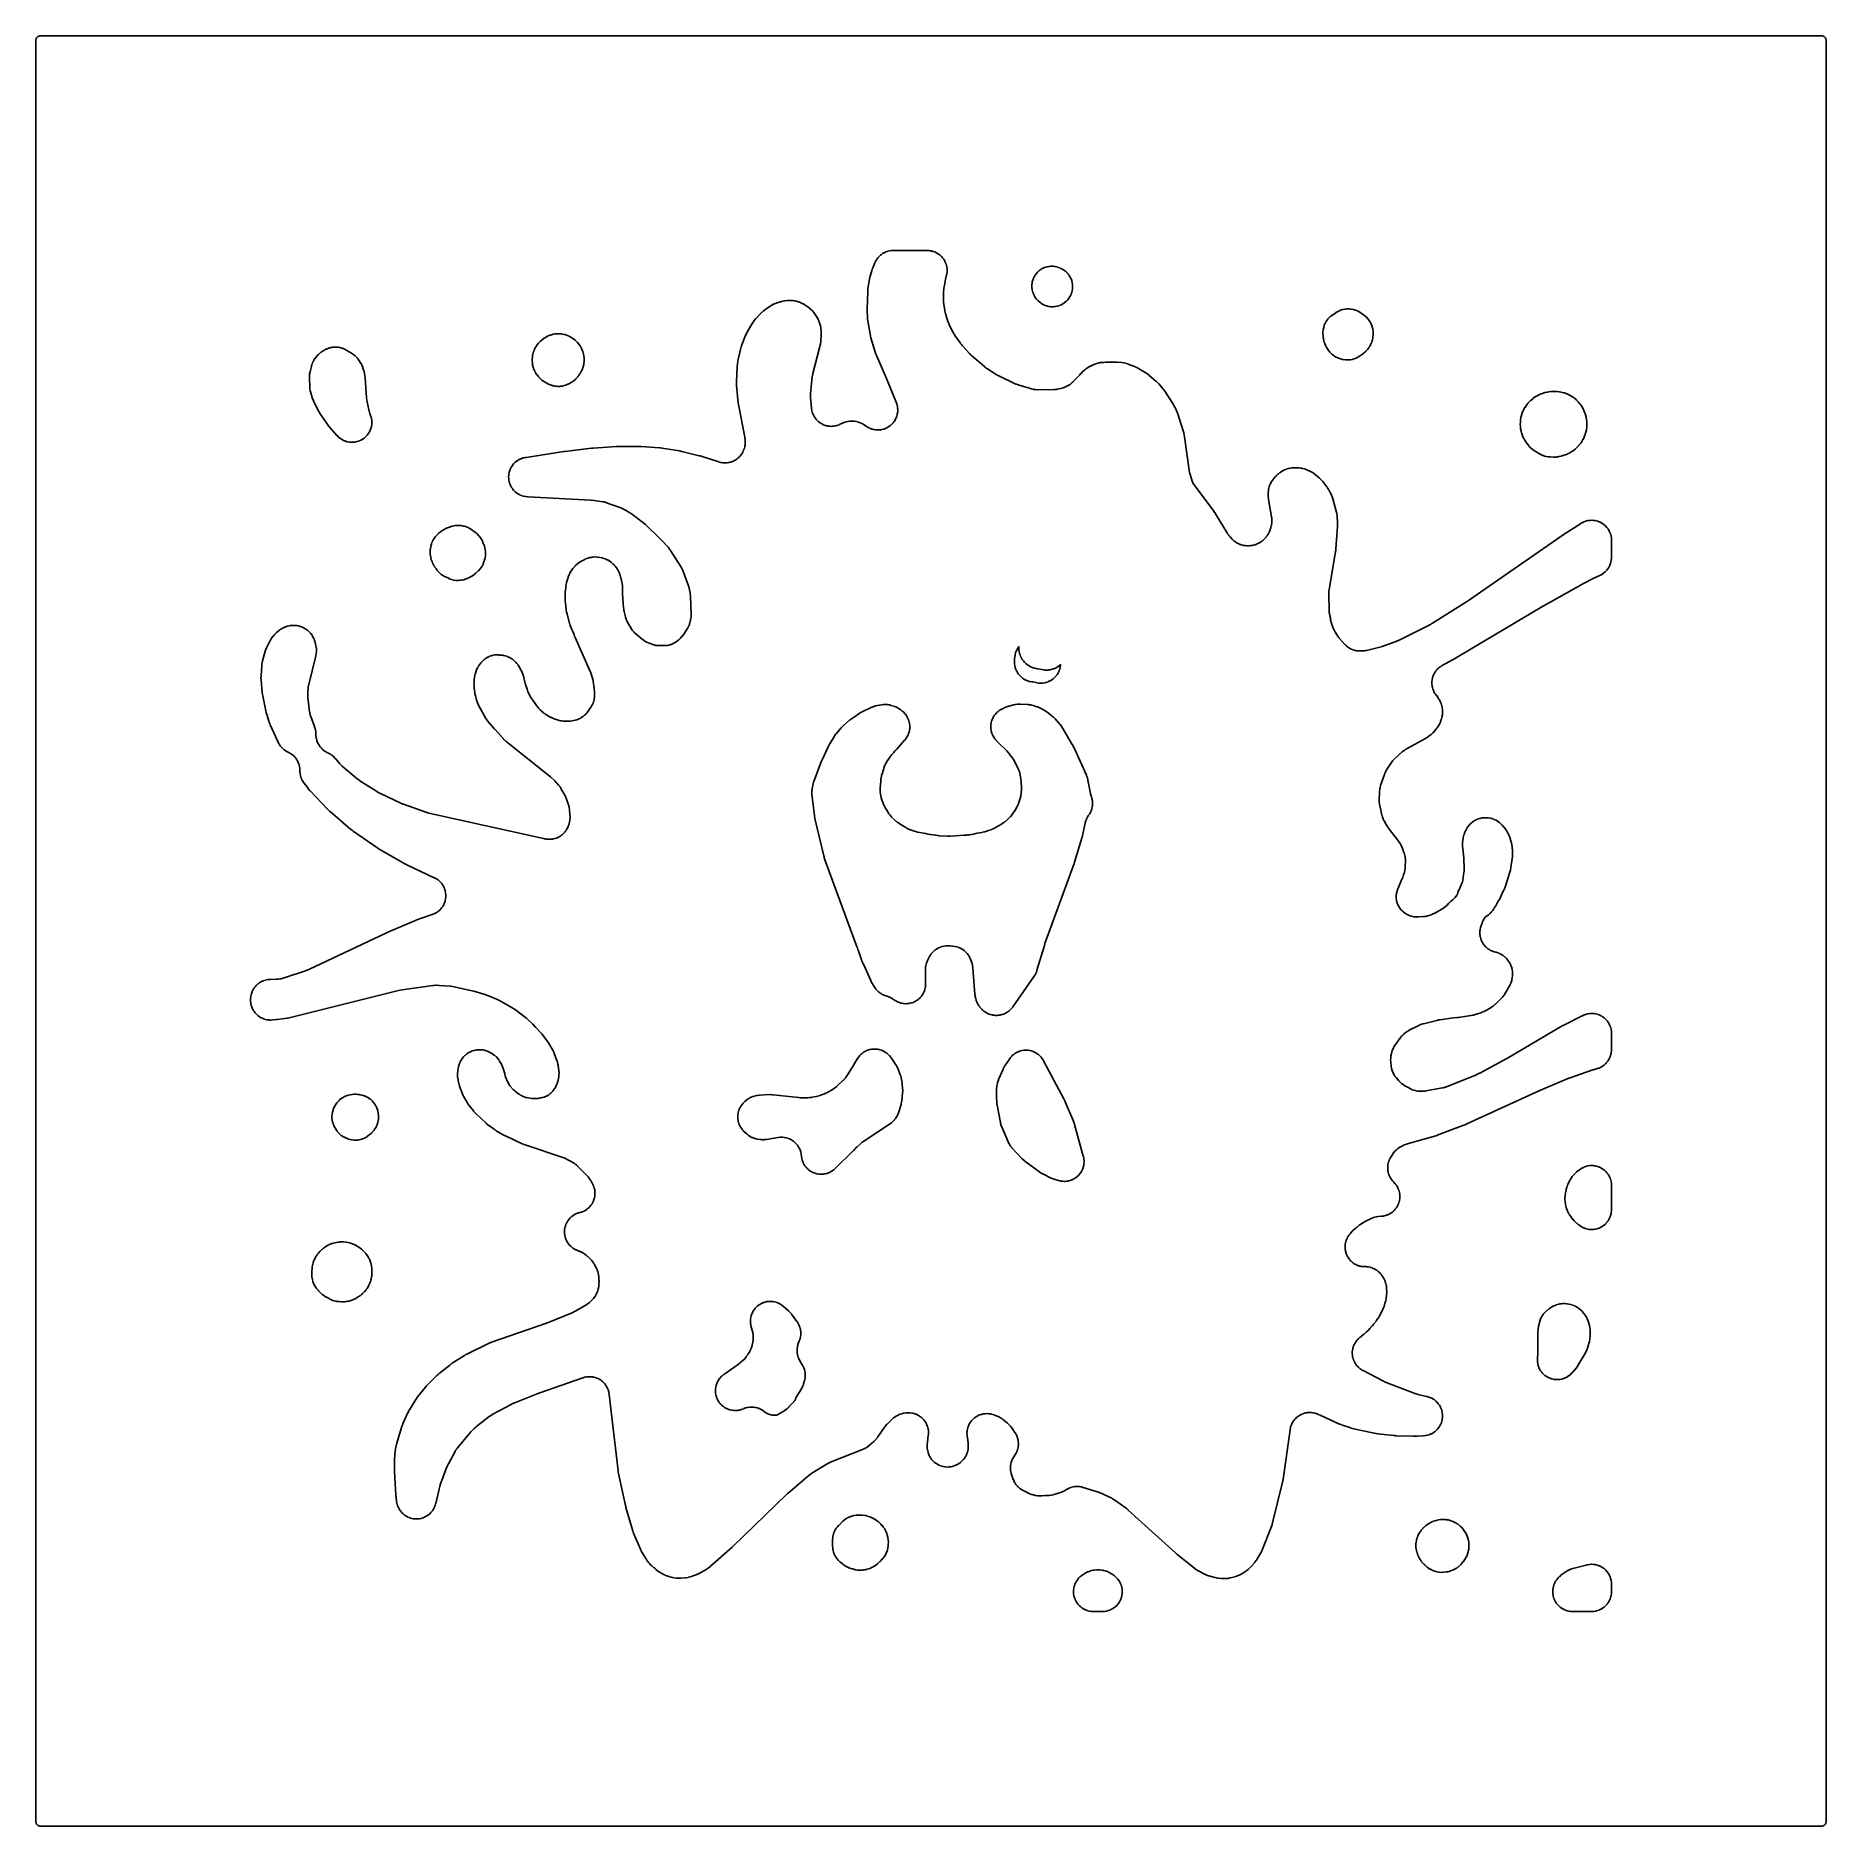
# Model space of a CAD drawing. Header units: millimetres. Extents: x 0 to 300, y 0 to 300.
import ezdxf

# ---------------------------------------------------------------- set-up
doc = ezdxf.new("R2010")
doc.units = ezdxf.units.MM
doc.layers.add('CUT', color=7, linetype='CONTINUOUS')

msp = doc.modelspace()

# ---------------------------------------------------------------- linework, layer by layer
at = {"layer": 'CUT'}
for points in [[(-0.125, 296.625), (-0.125, 299.3054), (-0.1202, 299.4033), (-0.1087, 299.4809), (-0.0896, 299.5569), (-0.0632, 299.6308), (-0.0297, 299.7017), (0.0106, 299.7689), (0.0573, 299.8319), (0.11, 299.89), (0.1681, 299.9427), (0.2311, 299.9894), (0.2983, 300.0297), (0.3692, 300.0632), (0.4431, 300.0896), (0.5191, 300.1087), (0.5967, 300.1202), (0.6946, 300.125), (299.3039, 300.125), (299.4018, 300.1202), (299.4794, 300.1087), (299.5555, 300.0896), (299.6293, 300.0632), (299.7002, 300.0297), (299.7674, 299.9894), (299.8304, 299.9427), (299.8885, 299.89), (299.9412, 299.8319), (299.9879, 299.7689), (300.0282, 299.7017), (300.0617, 299.6308), (300.0882, 299.5569), (300.1072, 299.4809), (300.1187, 299.4033), (300.1235, 299.3054), (300.1235, 0.6946), (300.1187, 0.5967), (300.1072, 0.5191), (300.0882, 0.4431), (300.0617, 0.3692), (300.0282, 0.2983), (299.9879, 0.2311), (299.9412, 0.1681), (299.8885, 0.11), (299.8304, 0.0573), (299.7674, 0.0106), (299.7002, -0.0297), (299.6293, -0.0632), (299.5555, -0.0896), (299.4794, -0.1087), (299.4018, -0.1202), (299.3039, -0.125), (296.6235, -0.125), (3.375, -0.125), (0.6946, -0.125), (0.5967, -0.1202), (0.5191, -0.1087), (0.4431, -0.0896), (0.3692, -0.0632), (0.2983, -0.0297), (0.2311, 0.0106), (0.1681, 0.0573), (0.11, 0.11), (0.0573, 0.1681), (0.0106, 0.2311), (-0.0297, 0.2983), (-0.0632, 0.3692), (-0.0896, 0.4431), (-0.1087, 0.5191), (-0.1202, 0.5967), (-0.125, 0.6946), (-0.125, 3.375)], [(38.6794, 135.1084), (38.9334, 135.0776), (39.0092, 135.0722), (39.265, 135.0669), (39.341, 135.0691), (39.698, 135.0974), (39.7358, 135.1014), (40.1824, 135.1594), (40.2761, 135.1701), (40.3182, 135.1761), (40.341, 135.18), (42.0372, 135.4003), (42.0587, 135.4034), (42.3014, 135.442), (42.3441, 135.45), (42.5841, 135.5025), (42.6053, 135.5074), (60.6772, 139.998), (61.3145, 140.1136), (66.4415, 140.8712), (66.459, 140.8737), (66.5031, 140.8795), (66.6018, 140.8882), (66.9862, 140.9052), (67.0775, 140.9056), (67.088, 140.9052), (67.0984, 140.9048), (67.5964, 140.8824), (69.3654, 140.7725), (69.4408, 140.762), (69.5217, 140.7479), (69.531, 140.7459), (69.5402, 140.7439), (73.2612, 139.9212), (73.2802, 139.9168), (73.3718, 139.8949), (73.3907, 139.8902), (73.4289, 139.8804), (73.4506, 139.8746), (73.5555, 139.8454), (73.5771, 139.8391), (75.1799, 139.3586), (75.2109, 139.3488), (75.3598, 139.2995), (75.3905, 139.2888), (75.448, 139.2679), (75.4782, 139.2565), (75.6233, 139.1991), (75.6531, 139.1868), (77.53, 138.3825), (77.561, 138.3687), (77.7097, 138.2996), (77.7402, 138.2849), (77.7981, 138.2559), (77.8282, 138.2402), (77.9726, 138.1625), (78.0022, 138.146), (79.8623, 137.0712), (79.8929, 137.0529), (80.039, 136.9623), (80.0689, 136.9431), (80.1255, 136.9056), (80.1548, 136.8854), (80.2949, 136.7859), (80.3236, 136.7648), (82.0228, 135.4765), (82.048, 135.4568), (82.1684, 135.3601), (82.193, 135.3398), (82.2395, 135.3002), (82.2635, 135.2792), (82.3783, 135.1759), (82.4017, 135.1542), (83.2338, 134.3621), (83.254, 134.3395), (83.2795, 134.3124), (83.6957, 133.8911), (84.6914, 132.7901), (84.9582, 132.4588), (85.0562, 132.3343), (85.8354, 131.2435), (86.5606, 130.0143), (86.5685, 130.0007), (86.5883, 129.9662), (86.6292, 129.8876), (86.7764, 129.5762), (86.8086, 129.5012), (86.812, 129.4924), (86.8153, 129.4836), (87.2783, 128.2595), (87.3, 128.1967), (87.3683, 127.9786), (87.4411, 127.672), (87.4715, 127.5111), (87.482, 127.4455), (87.5901, 126.609), (87.5961, 126.5506), (87.6157, 126.2968), (87.6187, 126.1793), (87.6128, 125.9542), (87.6037, 125.8371), (87.5709, 125.5846), (87.5618, 125.5266), (87.4645, 124.9945), (87.4513, 124.9321), (87.3866, 124.6638), (87.3498, 124.5419), (87.2664, 124.3125), (87.2163, 124.1953), (87.0936, 123.9481), (87.0637, 123.8918), (86.9375, 123.6695), (86.9081, 123.6206), (86.7755, 123.4121), (86.7096, 123.3191), (86.5746, 123.1474), (86.4997, 123.0614), (86.3481, 122.9041), (86.265, 122.826), (86.0985, 122.6846), (86.0081, 122.6152), (85.8283, 122.4911), (85.7313, 122.4311), (85.54, 122.3256), (85.4375, 122.2756), (85.2366, 122.1898), (85.1297, 122.1503), (84.9212, 122.0849), (84.8109, 122.0563), (84.569, 122.0063), (84.5128, 121.9962), (84.103, 121.9326), (84.0473, 121.9254), (83.8052, 121.9001), (83.693, 121.8939), (83.4778, 121.8926), (83.3656, 121.8975), (83.1233, 121.92), (83.0675, 121.9266), (82.4485, 122.0152), (82.3967, 122.0238), (82.1734, 122.0663), (82.0713, 122.0907), (81.8781, 122.1463), (81.7787, 122.1799), (81.5915, 122.253), (81.4956, 122.2956), (81.3158, 122.3857), (81.2243, 122.4369), (81.0313, 122.557), (80.9873, 122.5858), (80.5843, 122.863), (80.5294, 122.9032), (80.2972, 123.0842), (80.1952, 123.1741), (79.9862, 123.3815), (79.9393, 123.4308), (79.4309, 123.9994), (79.3869, 124.0517), (79.2783, 124.1889), (79.2557, 124.2299), (79.2407, 124.2589), (79.2357, 124.2686), (78.8075, 125.1123), (78.8004, 125.1265), (78.7827, 125.1627), (78.7465, 125.2446), (78.623, 125.5565), (78.6145, 125.5898), (78.6023, 125.6433), (78.5175, 126.0589), (78.5102, 126.0913), (78.4342, 126.3954), (78.4153, 126.4592), (78.313, 126.7555), (78.3015, 126.7866), (78.0733, 127.3645), (78.0569, 127.4029), (77.8923, 127.7608), (77.8533, 127.8346), (77.6505, 128.1722), (77.628, 128.2074), (77.527, 128.3563), (77.5046, 128.3875), (77.2862, 128.6768), (77.2368, 128.7357), (77.0608, 128.9256), (77.0057, 128.9792), (76.8114, 129.1503), (76.7512, 129.1981), (76.5405, 129.3486), (76.4758, 129.3901), (76.1612, 129.57), (76.1274, 129.5882), (75.921, 129.6927), (75.8852, 129.7097), (75.5431, 129.861), (75.469, 129.8893), (75.2147, 129.9713), (75.1381, 129.9917), (74.8766, 130.0468), (74.7982, 130.0591), (74.4996, 130.0901), (74.4186, 130.0941), (74.0985, 130.093), (74.0157, 130.0882), (73.7384, 130.0568), (73.6567, 130.043), (73.3845, 129.9816), (73.3048, 129.959), (72.9651, 129.8424), (72.895, 129.8143), (72.6382, 129.6965), (72.5777, 129.6654), (72.3786, 129.5515), (72.3211, 129.5151), (72.1331, 129.3839), (72.0791, 129.3424), (71.9069, 129.1977), (71.8556, 129.1505), (71.6489, 128.9416), (71.5978, 128.8845), (71.4424, 128.6921), (71.3983, 128.6316), (71.2081, 128.3418), (71.1702, 128.2775), (71.0101, 127.9718), (70.9788, 127.9042), (70.8847, 127.6716), (70.8601, 127.6013), (70.7609, 127.2644), (70.7513, 127.2285), (70.7431, 127.1946), (70.7338, 127.1505), (70.6586, 126.7331), (70.6529, 126.6858), (70.6395, 126.6144), (70.6327, 126.5711), (70.6287, 126.5406), (70.6246, 126.4996), (70.596, 126.1122), (70.5944, 126.0298), (70.607, 125.6662), (70.6147, 125.5815), (70.6719, 125.1946), (70.6829, 125.142), (70.7043, 125.0029), (70.7112, 124.9646), (70.8395, 124.345), (70.8467, 124.3138), (70.9202, 124.0215), (70.9383, 123.9603), (71.0361, 123.6752), (71.0471, 123.6452), (71.3612, 122.8412), (71.3714, 122.8164), (71.4918, 122.5376), (71.5148, 122.4891), (71.6546, 122.2196), (71.6674, 122.1959), (72.1599, 121.3234), (72.1742, 121.2991), (72.3132, 121.0729), (72.3444, 121.0261), (72.4997, 120.8108), (72.5166, 120.7882), (73.2659, 119.8268), (73.2845, 119.8039), (73.4639, 119.5913), (73.5036, 119.5477), (73.699, 119.3496), (73.7201, 119.329), (75.3954, 117.7573), (75.4152, 117.7394), (75.6422, 117.5409), (75.6836, 117.5072), (75.9241, 117.3251), (75.9456, 117.3094), (76.8177, 116.6959), (76.8279, 116.6889), (76.9532, 116.6037), (76.9751, 116.5894), (77.0925, 116.5154), (77.1034, 116.5087), (78.1124, 115.8963), (78.1313, 115.8852), (78.3463, 115.763), (78.385, 115.7425), (78.6068, 115.6329), (78.6265, 115.6235), (81.4434, 114.3308), (81.4625, 114.3224), (81.6791, 114.2301), (81.7178, 114.2148), (81.9392, 114.1345), (81.9588, 114.1277), (88.409, 111.9858), (88.4258, 111.9801), (88.4682, 111.9653), (88.504, 111.9509), (90.1657, 111.0488), (90.1941, 111.0293), (90.3475, 110.9137), (90.4248, 110.8499), (90.5861, 110.7044), (90.6226, 110.67), (92.1244, 109.1906), (92.1388, 109.1762), (92.1842, 109.1298), (92.243, 109.0649), (92.4529, 108.8148), (92.496, 108.7602), (92.858, 108.2712), (92.8683, 108.2569), (92.8948, 108.2201), (92.9479, 108.1388), (93.1386, 107.8182), (93.1808, 107.7404), (93.1854, 107.7311), (93.1899, 107.7219), (93.3063, 107.481), (93.3294, 107.4298), (93.4243, 107.206), (93.4629, 107.1006), (93.5269, 106.8953), (93.5549, 106.7867), (93.5984, 106.5761), (93.6157, 106.4652), (93.6383, 106.2514), (93.6445, 106.1394), (93.646, 105.9244), (93.6412, 105.8123), (93.6215, 105.5982), (93.6057, 105.487), (93.565, 105.2759), (93.5384, 105.1669), (93.4772, 104.9608), (93.4399, 104.8549), (93.3587, 104.6558), (93.3113, 104.5542), (93.2109, 104.364), (93.1537, 104.2675), (93.0351, 104.0881), (92.9686, 103.9977), (92.833, 103.8309), (92.758, 103.7474), (92.6065, 103.5948), (92.5237, 103.5191), (92.358, 103.3821), (92.2681, 103.3149), (92.0898, 103.1948), (91.9937, 103.1368), (91.8044, 103.0348), (91.7031, 102.9866), (91.5047, 102.9037), (91.3991, 102.8656), (91.1667, 102.7945), (91.1126, 102.7794), (90.9175, 102.73), (90.8474, 102.7086), (90.6149, 102.6253), (90.5471, 102.5972), (90.3238, 102.4919), (90.259, 102.4574), (90.0469, 102.331), (89.9858, 102.2905), (89.7868, 102.1442), (89.7299, 102.098), (89.5459, 101.9333), (89.4937, 101.8818), (89.3264, 101.7001), (89.2794, 101.6438), (89.1304, 101.4468), (89.0891, 101.3863), (88.9598, 101.1759), (88.9245, 101.1116), (88.8161, 100.8897), (88.7871, 100.8224), (88.7005, 100.591), (88.6782, 100.5212), (88.6143, 100.2826), (88.5988, 100.211), (88.5583, 99.9674), (88.5497, 99.8946), (88.5328, 99.6482), (88.5314, 99.5749), (88.5383, 99.328), (88.5439, 99.2549), (88.5745, 99.0098), (88.5871, 98.9376), (88.6413, 98.6966), (88.6608, 98.626), (88.7379, 98.3913), (88.7641, 98.3229), (88.8635, 98.0968), (88.8962, 98.0311), (89.0169, 97.8157), (89.0557, 97.7535), (89.1966, 97.5507), (89.2413, 97.4925), (89.4011, 97.3042), (89.4511, 97.2506), (89.6283, 97.0786), (89.6833, 97.0301), (89.8762, 96.8759), (89.9356, 96.833), (90.1425, 96.6981), (90.2058, 96.661), (90.4247, 96.5467), (90.4913, 96.516), (90.8116, 96.3862), (90.846, 96.3733), (90.9421, 96.3397), (90.9595, 96.3334), (91.0232, 96.31), (91.0797, 96.2874), (91.2442, 96.2167), (91.322, 96.1798), (91.4821, 96.0961), (91.5277, 96.0709), (91.5559, 96.0544), (91.5654, 96.0489), (91.7282, 95.952), (91.7689, 95.9266), (91.943, 95.8127), (92.0211, 95.7569), (92.166, 95.6436), (92.2391, 95.5813), (92.3917, 95.4399), (92.4262, 95.4065), (93, 94.8278), (93.0414, 94.7838), (93.2154, 94.5886), (93.2909, 94.4944), (93.4256, 94.3064), (93.4907, 94.2047), (93.6198, 93.9773), (93.6482, 93.924), (93.8906, 93.4387), (93.9165, 93.3832), (93.9642, 93.2732), (94.0497, 93.0528), (94.0684, 93.001), (94.1273, 92.8244), (94.1343, 92.8018), (94.1644, 92.6833), (94.2157, 92.4233), (94.2259, 92.363), (94.2866, 91.936), (94.2956, 91.824), (94.3034, 91.726), (94.3075, 91.6748), (94.3137, 91.5978), (94.3223, 91.4274), (94.3235, 91.3466), (94.3233, 91.3372), (94.3231, 91.3279), (94.306, 90.7298), (94.3036, 90.6826), (94.2892, 90.478), (94.2787, 90.384), (94.251, 90.2047), (94.2327, 90.1119), (94.1847, 89.9125), (94.1726, 89.8668), (94.1518, 89.7938), (94.1371, 89.746), (94.0685, 89.5402), (94.0326, 89.4467), (93.9562, 89.2707), (93.9124, 89.1807), (93.8089, 88.9901), (93.784, 88.9466), (93.7098, 88.8233), (93.6849, 88.7837), (93.5733, 88.6144), (93.5187, 88.5384), (93.4081, 88.3972), (93.3474, 88.326), (93.2096, 88.1772), (93.1771, 88.1435), (92.9482, 87.9157), (92.8976, 87.8683), (92.6721, 87.6697), (92.5627, 87.5845), (92.3148, 87.4148), (92.2563, 87.3774), (90.8375, 86.528), (89.8263, 85.9541), (89.7683, 85.9259), (89.6982, 85.8946), (89.69, 85.8913), (89.6818, 85.888), (85.7055, 84.3078), (85.6973, 84.3046), (85.6574, 84.2891), (85.6491, 84.2859), (85.627, 84.2775), (85.6126, 84.2721), (85.5427, 84.2467), (85.5282, 84.2415), (76.3224, 81.0292), (76.3016, 81.0216), (76.0677, 80.9323), (76.0267, 80.9153), (75.798, 80.8122), (75.7779, 80.8028), (72.2926, 79.1089), (72.2731, 79.0991), (72.0538, 78.9846), (72.0156, 78.9632), (71.8033, 78.8363), (71.7847, 78.8248), (69.7263, 77.5125), (69.7093, 77.5013), (69.5186, 77.3724), (69.4855, 77.3487), (69.302, 77.2098), (69.2859, 77.1973), (67.5334, 75.7953), (67.5183, 75.7829), (67.3496, 75.6406), (67.3204, 75.6147), (67.1592, 75.464), (67.1451, 75.4505), (65.6223, 73.9516), (65.6066, 73.9357), (65.4318, 73.7533), (65.4019, 73.7201), (65.2382, 73.5277), (65.2239, 73.5105), (63.9591, 71.9326), (63.9448, 71.9141), (63.7861, 71.7033), (63.7592, 71.6652), (63.6139, 71.445), (63.6013, 71.4253), (62.5478, 69.718), (62.535, 69.6964), (62.3938, 69.4496), (62.3702, 69.4052), (62.2457, 69.1496), (62.235, 69.1269), (61.4366, 67.3413), (61.4273, 67.3194), (61.3255, 67.0712), (61.3088, 67.0267), (61.2227, 66.7726), (61.2154, 66.75), (60.4194, 64.1352), (60.4115, 64.1075), (60.3423, 63.8451), (60.3298, 63.7889), (60.2807, 63.522), (60.276, 63.4936), (60.1038, 62.3066), (60.1006, 62.2816), (60.0691, 61.9983), (60.0652, 61.948), (60.0525, 61.6633), (60.0518, 61.6381), (60.0299, 59.7174), (60.0299, 59.7049), (60.0307, 59.5528), (60.0313, 59.5266), (60.0368, 59.3875), (60.0374, 59.3746), (60.2649, 55.3519), (60.2658, 55.3383), (60.2781, 55.1734), (60.2807, 55.145), (60.2977, 54.9944), (60.2993, 54.9806), (60.3773, 54.3853), (60.3831, 54.348), (60.4464, 53.9996), (60.4635, 53.9264), (60.5331, 53.6832), (60.5573, 53.6121), (60.6506, 53.3769), (60.6817, 53.3085), (60.7977, 53.0837), (60.8354, 53.0187), (60.9731, 52.8064), (61.017, 52.7455), (61.175, 52.5478), (61.2247, 52.4915), (61.4014, 52.3104), (61.4565, 52.2593), (61.6502, 52.0965), (61.71, 52.0511), (61.9189, 51.9082), (61.9829, 51.8689), (62.2048, 51.7474), (62.2724, 51.7146), (62.5052, 51.6156), (62.5757, 51.5896), (62.8172, 51.514), (62.8899, 51.4952), (63.1376, 51.4438), (63.2119, 51.4322), (63.4635, 51.4055), (63.5385, 51.4013), (63.7915, 51.3996), (63.8665, 51.4028), (64.1185, 51.4261), (64.1928, 51.4367), (64.4413, 51.4848), (64.5142, 51.5026), (64.7567, 51.575), (64.8275, 51.6), (65.0617, 51.6959), (65.1297, 51.7278), (65.3532, 51.8463), (65.4177, 51.8848), (65.6285, 52.0248), (65.6889, 52.0695), (65.8848, 52.2296), (65.9405, 52.28), (66.1196, 52.4587), (66.1701, 52.5143), (66.3307, 52.7099), (66.3754, 52.7702), (66.5159, 52.9806), (66.5545, 53.0451), (66.6736, 53.2683), (66.7056, 53.3363), (66.802, 53.5702), (66.8272, 53.641), (66.9291, 53.9801), (66.9391, 54.0164), (67.7035, 57.1045), (67.7093, 57.1266), (67.8749, 57.6162), (67.8924, 57.668), (67.9145, 57.7332), (67.9623, 57.8744), (68.8221, 60.1222), (68.8357, 60.1562), (68.9042, 60.3193), (68.9189, 60.3529), (68.948, 60.4164), (68.9638, 60.4494), (69.0426, 60.6078), (69.0594, 60.6403), (70.1823, 62.7264), (70.1913, 62.7429), (70.2252, 62.8035), (70.2571, 62.8568), (70.355, 63.0113), (70.4049, 63.0838), (70.5155, 63.2316), (70.5484, 63.2736), (70.5696, 63.2993), (70.5767, 63.3079), (72.9004, 66.0746), (73.4031, 66.549), (73.6467, 66.7787), (73.6768, 66.8072), (73.8571, 66.9773), (75.918, 68.5701), (76.3824, 68.8797), (76.4022, 68.8915), (76.41, 68.8958), (76.4177, 68.9), (79.5691, 70.6082), (79.5987, 70.6237), (79.7429, 70.6965), (79.773, 70.7111), (79.8308, 70.7381), (79.8613, 70.7519), (80.0095, 70.8161), (80.0403, 70.8289), (84.212, 72.4924), (84.2208, 72.4959), (84.2636, 72.5125), (84.2725, 72.516), (84.2962, 72.525), (84.3117, 72.5307), (84.3867, 72.5579), (84.4022, 72.5635), (91.6168, 75.0656), (91.6708, 75.0828), (91.9063, 75.1515), (92.0164, 75.1779), (92.2297, 75.2177), (92.3419, 75.233), (92.5581, 75.2514), (92.6712, 75.2555), (92.8882, 75.2524), (93.0012, 75.2452), (93.2167, 75.2207), (93.3285, 75.2023), (93.5405, 75.1565), (93.6499, 75.1271), (93.8564, 75.0604), (93.9623, 75.0203), (94.1611, 74.9335), (94.2625, 74.8831), (94.4517, 74.777), (94.5476, 74.7168), (94.7254, 74.5925), (94.8149, 74.523), (94.9794, 74.3817), (95.0616, 74.3037), (95.2113, 74.1467), (95.2853, 74.0609), (95.4187, 73.8899), (95.4838, 73.7972), (95.5995, 73.6137), (95.6551, 73.5151), (95.7521, 73.321), (95.7977, 73.2173), (95.8749, 73.0146), (95.9099, 72.9069), (95.9667, 72.6975), (95.9909, 72.5869), (96.0312, 72.3449), (96.0392, 72.2888), (97.5248, 59.4956), (97.5272, 59.4774), (97.556, 59.2722), (97.562, 59.236), (97.6007, 59.0324), (97.6044, 59.0145), (98.7572, 53.6603), (98.76, 53.6479), (98.7954, 53.496), (98.802, 53.4699), (98.8392, 53.3322), (98.8428, 53.3195), (99.9268, 49.5728), (99.9334, 49.5514), (100.0107, 49.3108), (100.0257, 49.2687), (100.117, 49.0331), (100.1254, 49.0124), (101.2586, 46.3272), (101.2744, 46.2922), (101.4321, 45.9657), (101.469, 45.8982), (101.6589, 45.5894), (101.6798, 45.5572), (102.1313, 44.8998), (102.1367, 44.8878), (102.2517, 44.6621), (102.2891, 44.5969), (102.4258, 44.3838), (102.4695, 44.3226), (102.6266, 44.124), (102.6761, 44.0674), (102.8191, 43.9194), (102.9281, 43.7776), (102.9809, 43.716), (103.1697, 43.5182), (103.2288, 43.4625), (103.5211, 43.2154), (103.5528, 43.1901), (103.7211, 43.0626), (103.8392, 42.9518), (103.8673, 42.9268), (104.1377, 42.6974), (104.1973, 42.6517), (104.4058, 42.5077), (104.4697, 42.4681), (104.6696, 42.3574), (104.7894, 42.2754), (104.8521, 42.2369), (105.0694, 42.1173), (105.1355, 42.085), (105.4544, 41.9479), (105.4885, 41.9342), (105.6988, 41.8556), (105.7249, 41.8464), (106.0225, 41.7474), (106.0757, 41.7318), (106.3797, 41.6548), (106.4067, 41.6485), (106.8548, 41.5523), (106.8914, 41.5453), (107.2377, 41.4885), (107.3116, 41.4801), (107.5618, 41.4639), (107.6362, 41.4627), (107.9869, 41.4744), (108.0241, 41.4766), (108.7872, 41.5396), (108.8334, 41.5448), (109.2667, 41.6074), (109.3576, 41.6263), (109.7799, 41.7412), (109.8244, 41.7548), (110.4077, 41.9526), (110.4398, 41.9643), (110.7401, 42.0814), (110.8026, 42.1091), (111.0911, 42.2527), (111.1213, 42.2686), (112.269, 42.9059), (112.305, 42.9272), (112.6383, 43.1369), (112.7064, 43.1853), (113.0146, 43.4303), (113.0465, 43.4572), (116.6285, 46.642), (116.6321, 46.6453), (116.6588, 46.6694), (116.6709, 46.6805), (116.7602, 46.7645), (116.7686, 46.7725), (125.8171, 55.5483), (125.8298, 55.5604), (125.8917, 55.6186), (125.9046, 55.6305), (125.9305, 55.6542), (125.9457, 55.6678), (126.0198, 55.7329), (126.0353, 55.7463), (129.5752, 58.7489), (129.5906, 58.7618), (129.6402, 58.8023), (129.7094, 58.8547), (129.974, 59.0394), (130.0314, 59.077), (132.6899, 60.7047), (132.7039, 60.7132), (132.7396, 60.7343), (132.8202, 60.7778), (133.1389, 60.9336), (133.2158, 60.9678), (133.2249, 60.9714), (133.2339, 60.9749), (138.4911, 63.0285), (138.5305, 63.0452), (138.8973, 63.2129), (138.973, 63.2528), (139.2199, 63.4012), (139.2906, 63.4494), (139.6107, 63.6947), (139.6439, 63.7217), (140.3936, 64.3665), (140.4183, 64.3887), (140.6469, 64.6034), (140.6933, 64.651), (140.8426, 64.8181), (140.8847, 64.8696), (141.0724, 65.1208), (141.0917, 65.1478), (142.2178, 66.8013), (142.2276, 66.8155), (142.2526, 66.8511), (142.3118, 66.928), (142.5541, 67.2167), (142.6141, 67.2828), (142.6213, 67.2902), (142.6286, 67.2974), (143.4256, 68.0942), (143.4746, 68.1405), (143.693, 68.3343), (143.7988, 68.4176), (144.0385, 68.5844), (144.0931, 68.62), (144.1422, 68.6483), (144.3672, 68.7702), (144.4738, 68.8211), (144.6829, 68.9078), (144.7942, 68.9473), (145.0395, 69.0203), (145.0965, 69.0357), (145.4123, 69.1122), (145.4704, 69.1246), (145.7233, 69.1721), (145.841, 69.1879), (146.0679, 69.2063), (146.1866, 69.2098), (146.4141, 69.2045), (146.5326, 69.1956), (146.7761, 69.1644), (146.8888, 69.1441), (147.1089, 69.0931), (147.2149, 69.063), (147.415, 68.9957), (147.5176, 68.9555), (147.7103, 68.8692), (147.8086, 68.8193), (147.992, 68.7147), (148.085, 68.6556), (148.2575, 68.5338), (148.3443, 68.466), (148.5042, 68.3281), (148.5841, 68.2522), (148.73, 68.0996), (148.8022, 68.0163), (148.9326, 67.8503), (148.9964, 67.7604), (149.1102, 67.5826), (149.165, 67.487), (149.2611, 67.299), (149.3064, 67.1985), (149.3839, 67.0021), (149.4193, 66.8978), (149.4775, 66.6948), (149.5027, 66.5875), (149.5409, 66.3799), (149.5557, 66.2707), (149.5737, 66.0603), (149.5778, 65.9502), (149.5754, 65.7391), (149.5689, 65.6291), (149.5432, 65.3917), (149.5359, 65.3371), (149.4828, 65.0001), (149.478, 64.9635), (149.3852, 64.1051), (149.3821, 64.0671), (149.3614, 63.7082), (149.3609, 63.6319), (149.3719, 63.3753), (149.379, 63.2993), (149.4304, 62.9435), (149.4368, 62.9058), (149.4371, 62.9044), (149.445, 62.8685), (149.528, 62.532), (149.5491, 62.4615), (149.6313, 62.228), (149.6591, 62.1599), (149.7635, 61.9354), (149.7977, 61.8703), (149.9234, 61.6569), (149.9637, 61.5954), (150.1094, 61.3952), (150.1555, 61.3379), (150.3199, 61.1526), (150.3713, 61.1001), (150.5527, 60.9316), (150.609, 60.8842), (150.8059, 60.734), (150.8664, 60.6923), (151.0769, 60.5619), (151.1412, 60.5262), (151.3831, 60.407), (151.4509, 60.3776), (151.7063, 60.2812), (151.7768, 60.2585), (152.0178, 60.1935), (152.0902, 60.1777), (152.3364, 60.1365), (152.4099, 60.1279), (152.6589, 60.1109), (152.733, 60.1094), (152.9825, 60.1167), (153.0564, 60.1225), (153.304, 60.1541), (153.3769, 60.167), (153.6202, 60.2225), (153.6916, 60.2425), (154.0056, 60.3472), (154.0753, 60.3743), (154.3837, 60.5122), (154.451, 60.5464), (154.6717, 60.6726), (154.7352, 60.7133), (154.9422, 60.8607), (155.0015, 60.9075), (155.1928, 61.0748), (155.2471, 61.1272), (155.421, 61.3127), (155.4698, 61.3702), (155.6244, 61.572), (155.6673, 61.6341), (155.8011, 61.8502), (155.8376, 61.9162), (155.9493, 62.1445), (155.9791, 62.2139), (156.0677, 62.4521), (156.0904, 62.5241), (156.1549, 62.7699), (156.1704, 62.8438), (156.2102, 63.0948), (156.2183, 63.1699), (156.2384, 63.5179), (156.2395, 63.5796), (156.2334, 63.8397), (156.2308, 63.8876), (156.2073, 64.1579), (156.2049, 64.1818), (156.1079, 64.9983), (156.1027, 65.0349), (156.0812, 65.1625), (156.0734, 65.2169), (156.0452, 65.4532), (156.0375, 65.5628), (156.0328, 65.7732), (156.0357, 65.883), (156.0513, 66.0928), (156.0647, 66.2019), (156.1005, 66.4092), (156.1243, 66.5165), (156.1799, 66.7195), (156.2139, 66.8239), (156.2887, 67.0206), (156.3327, 67.1212), (156.4261, 67.3098), (156.4795, 67.4058), (156.5906, 67.5845), (156.653, 67.6749), (156.7809, 67.8421), (156.8517, 67.926), (156.995, 68.0801), (157.0736, 68.1569), (157.2311, 68.2965), (157.3167, 68.3653), (157.4868, 68.4891), (157.5787, 68.5494), (157.76, 68.6562), (157.8572, 68.7074), (158.0479, 68.7963), (158.1496, 68.8378), (158.348, 68.9079), (158.4532, 68.9395), (158.6575, 68.9902), (158.7652, 69.0115), (158.9734, 69.0423), (159.0827, 69.0531), (159.2929, 69.0638), (159.4027, 69.064), (159.6404, 69.0531), (159.6952, 69.0493), (159.6958, 69.0492), (159.7497, 69.0428), (159.9823, 69.0096), (160.0889, 68.9892), (160.2909, 68.9405), (160.395, 68.91), (160.6172, 68.8334), (160.668, 68.8145), (161.1049, 68.6402), (161.1565, 68.6181), (161.3775, 68.517), (161.4771, 68.4654), (161.6628, 68.3573), (161.7568, 68.2961), (161.9537, 68.1538), (161.9984, 68.1199), (162.826, 67.4574), (162.869, 67.4212), (163.0513, 67.2599), (163.1317, 67.1814), (163.2781, 67.0235), (163.3504, 66.9375), (163.4976, 66.7436), (163.5304, 66.698), (164.065, 65.9164), (164.0954, 65.8696), (164.2219, 65.6638), (164.2755, 65.566), (164.3691, 65.3739), (164.4129, 65.2714), (164.4872, 65.071), (164.5209, 64.9647), (164.5752, 64.7581), (164.5983, 64.649), (164.6322, 64.438), (164.6445, 64.3272), (164.6577, 64.1139), (164.6591, 64.0024), (164.6513, 63.7888), (164.6418, 63.6777), (164.6132, 63.466), (164.5929, 63.3563), (164.5438, 63.1484), (164.5129, 63.0412), (164.4436, 62.8391), (164.4024, 62.7355), (164.3137, 62.5411), (164.2625, 62.442), (164.1413, 62.233), (164.1121, 62.1855), (163.8903, 61.8429), (163.8716, 61.8125), (163.7022, 61.5218), (163.6692, 61.4585), (163.5681, 61.2403), (163.5412, 61.1742), (163.4611, 60.9475), (163.4405, 60.8792), (163.3819, 60.646), (163.3678, 60.576), (163.3314, 60.3383), (163.324, 60.2673), (163.31, 60.0273), (163.3092, 59.9559), (163.3179, 59.7156), (163.3238, 59.6445), (163.3549, 59.4061), (163.3675, 59.3358), (163.4209, 59.1014), (163.44, 59.0326), (163.5451, 58.713), (163.5571, 58.6793), (163.8013, 58.0396), (163.8143, 58.0078), (163.9435, 57.7106), (163.9737, 57.6489), (164.0848, 57.4457), (164.1204, 57.387), (164.2524, 57.1903), (164.292, 57.1365), (164.4263, 56.9699), (164.4692, 56.9212), (164.6203, 56.7635), (164.6671, 56.7187), (164.8325, 56.5733), (164.8903, 56.5272), (165.1534, 56.3377), (165.2233, 56.293), (165.4665, 56.1554), (165.5409, 56.1186), (165.9003, 55.9643), (165.9389, 55.9489), (165.9965, 55.9278), (166.0292, 55.9044), (166.0905, 55.8647), (166.3034, 55.7412), (166.3683, 55.7076), (166.5921, 55.605), (166.6599, 55.5778), (166.8924, 55.4972), (166.9625, 55.4766), (167.2974, 55.3956), (167.3331, 55.3879), (167.5243, 55.3512), (167.558, 55.3455), (167.8769, 55.2992), (167.9449, 55.2924), (168.1748, 55.2799), (168.2432, 55.2792), (168.5652, 55.2907), (168.5993, 55.2927), (169.0647, 55.3302), (169.3402, 55.3214), (169.3801, 55.3211), (169.7567, 55.3288), (169.8364, 55.3346), (170.1033, 55.3683), (170.1819, 55.3824), (170.5485, 55.4685), (170.5871, 55.4787), (171.5282, 55.7526), (171.5602, 55.7627), (171.8598, 55.8645), (171.9223, 55.8888), (172.1292, 55.9802), (172.1893, 56.0099), (172.3873, 56.1192), (172.4446, 56.1541), (172.6106, 56.2658), (172.6586, 56.2965), (172.8699, 56.4238), (172.9703, 56.4777), (173.1675, 56.5711), (173.2727, 56.6147), (173.4783, 56.6879), (173.5873, 56.7208), (173.7992, 56.7732), (173.9109, 56.795), (174.1269, 56.826), (174.2404, 56.8365), (174.4584, 56.8458), (174.5723, 56.845), (174.7901, 56.8324), (174.9033, 56.8202), (175.1189, 56.786), (175.2303, 56.7626), (175.4689, 56.6998), (175.5237, 56.6839), (178.2585, 55.816), (178.2977, 55.8028), (178.4859, 55.7355), (178.5246, 55.7208), (178.5978, 55.6916), (178.6359, 55.6756), (178.8187, 55.5948), (178.8562, 55.5774), (180.3164, 54.8676), (180.331, 54.8604), (180.3676, 54.842), (180.4473, 54.7977), (180.7501, 54.6134), (180.8202, 54.5672), (180.8281, 54.5615), (180.8359, 54.5559), (182.7042, 53.1969), (182.7202, 53.185), (182.7955, 53.1281), (182.82, 53.1092), (182.8582, 53.0787), (182.8667, 53.0718), (182.9175, 53.0305), (182.9329, 53.0177), (183.005, 52.9569), (183.0284, 52.9366), (183.0649, 52.9041), (183.073, 52.8968), (190.9884, 45.706), (190.9966, 45.6986), (191.0977, 45.6094), (191.1154, 45.5943), (191.2104, 45.5155), (191.2192, 45.5083), (194.1884, 43.1204), (194.2161, 43.0992), (194.4813, 42.9052), (194.5394, 42.8667), (194.8213, 42.6978), (194.8516, 42.6806), (195.7334, 42.2059), (195.7701, 42.1874), (196.1208, 42.0224), (196.1969, 41.9915), (196.5633, 41.8654), (196.6025, 41.8531), (197.5979, 41.5697), (197.6431, 41.5583), (198.0721, 41.4642), (198.1642, 41.4498), (198.6014, 41.4089), (198.6479, 41.406), (199.0558, 41.3929), (199.0904, 41.3926), (199.4168, 41.397), (199.4859, 41.4011), (199.7179, 41.4255), (199.7863, 41.4359), (200.1065, 41.4994), (200.1403, 41.5069), (200.7775, 41.6637), (200.8127, 41.6733), (201.1428, 41.7716), (201.2117, 41.7958), (201.5308, 41.9253), (201.5643, 41.9399), (202.0008, 42.142), (202.0405, 42.1618), (202.4092, 42.3595), (202.4849, 42.4059), (202.828, 42.6452), (202.8637, 42.6716), (203.1906, 42.9292), (203.2204, 42.954), (203.4952, 43.1941), (203.5508, 43.248), (203.7997, 43.5148), (203.8253, 43.5438), (204.299, 44.1066), (204.3187, 44.131), (204.4996, 44.3649), (204.5359, 44.416), (204.6969, 44.664), (204.7135, 44.6906), (205.3071, 45.6932), (205.3225, 45.7203), (205.4616, 45.9789), (205.4888, 46.0349), (205.6063, 46.304), (205.6182, 46.3328), (207.0866, 50.1105), (207.0953, 50.134), (207.189, 50.4008), (207.204, 50.4486), (207.28, 50.721), (207.2863, 50.7453), (208.9496, 57.5714), (208.9538, 57.5896), (208.9988, 57.7963), (209.0058, 57.833), (209.0406, 58.0416), (209.0435, 58.0601), (210.2191, 66.3689), (210.2285, 66.4251), (210.2752, 66.6675), (210.3024, 66.7782), (210.3649, 66.9874), (210.403, 67.0948), (210.4861, 67.2966), (210.5347, 67.3997), (210.6376, 67.5923), (210.6962, 67.69), (210.8178, 67.8713), (210.8859, 67.9626), (211.025, 68.1309), (211.1019, 68.215), (211.257, 68.3686), (211.3419, 68.4446), (211.5117, 68.5819), (211.6037, 68.649), (211.7863, 68.7687), (211.8846, 68.8263), (212.0783, 68.9271), (212.1819, 68.9747), (212.3846, 69.0557), (212.4924, 69.0926), (212.7022, 69.1529), (212.8131, 69.1789), (213.0279, 69.218), (213.1409, 69.2328), (213.3585, 69.2503), (213.4724, 69.2537), (213.6907, 69.2493), (213.8044, 69.2414), (214.0211, 69.2152), (214.1334, 69.196), (214.3465, 69.1483), (214.4563, 69.1179), (214.6635, 69.0493), (214.7698, 69.008), (214.9971, 68.9065), (215.037, 68.8878), (215.0384, 68.8871), (215.0464, 68.8832), (215.2375, 68.7916), (215.2534, 68.7842), (218.5233, 67.3083), (218.5412, 67.3005), (218.7447, 67.2149), (218.7811, 67.2007), (218.9887, 67.1256), (219.0071, 67.1192), (220.4014, 66.6553), (220.4205, 66.6492), (220.6373, 66.5834), (220.6759, 66.5727), (220.8958, 66.5184), (220.9153, 66.5139), (224.3307, 65.7654), (224.3584, 65.7598), (224.6201, 65.7126), (224.676, 65.7046), (224.9405, 65.6769), (224.9686, 65.6745), (225.4246, 65.6437), (227.6228, 65.3885), (227.6397, 65.3867), (227.8315, 65.3688), (227.8655, 65.3663), (228.0579, 65.357), (228.0749, 65.3564), (230.784, 65.2861), (230.7983, 65.2858), (230.9733, 65.2846), (231.0035, 65.285), (231.1637, 65.2902), (231.1784, 65.2908), (231.5372, 65.3095), (232.501, 65.349), (232.5386, 65.3514), (232.893, 65.3836), (232.9678, 65.3942), (233.2174, 65.4422), (233.2908, 65.4601), (233.5344, 65.5326), (233.6056, 65.5577), (233.8409, 65.6541), (233.9092, 65.6861), (234.1338, 65.8053), (234.1986, 65.8439), (234.4102, 65.9848), (234.4709, 66.0297), (234.6675, 66.1909), (234.7234, 66.2416), (234.9031, 66.4215), (234.9537, 66.4775), (235.1146, 66.6743), (235.1594, 66.735), (235.3, 66.9468), (235.3386, 67.0117), (235.4575, 67.2364), (235.4895, 67.3048), (235.5855, 67.5402), (235.6105, 67.6114), (235.6827, 67.8552), (235.7005, 67.9285), (235.7482, 68.1783), (235.7586, 68.253), (235.7813, 68.5062), (235.7843, 68.5816), (235.7817, 68.8359), (235.7772, 68.9112), (235.7495, 69.1639), (235.7375, 69.2384), (235.6848, 69.4872), (235.6655, 69.5601), (235.5884, 69.8024), (235.562, 69.8731), (235.4612, 70.1065), (235.4279, 70.1742), (235.3045, 70.3965), (235.2646, 70.4606), (235.1198, 70.6695), (235.0737, 70.7293), (234.9089, 70.9229), (234.8572, 70.9778), (234.6739, 71.1541), (234.617, 71.2036), (234.4172, 71.3608), (234.3556, 71.4045), (234.1412, 71.541), (234.0756, 71.5784), (233.8487, 71.693), (233.7797, 71.7237), (233.5425, 71.8153), (233.4709, 71.8389), (233.1279, 71.9335), (233.0912, 71.9427), (231.9379, 72.1999), (231.8975, 72.2097), (231.703, 72.2606), (231.663, 72.2719), (231.5871, 72.2947), (231.5475, 72.3074), (231.3573, 72.3723), (231.3182, 72.3865), (226.3467, 74.2885), (226.3166, 74.3005), (226.1717, 74.3607), (226.1419, 74.3736), (226.0854, 74.399), (226.056, 74.4127), (225.9148, 74.4811), (225.8858, 74.4957), (222.451, 76.2808), (222.4015, 76.308), (222.1903, 76.4315), (222.0957, 76.4932), (221.9206, 76.6204), (221.8326, 76.6912), (221.671, 76.835), (221.5904, 76.9142), (221.4438, 77.0733), (221.3715, 77.16), (221.2413, 77.3329), (221.2002, 77.3935), (221.1429, 77.484), (221.0885, 77.5734), (221.0512, 77.6394), (220.9532, 77.835), (220.9073, 77.9395), (220.8294, 78.1438), (220.7941, 78.2524), (220.737, 78.4635), (220.7128, 78.5751), (220.6771, 78.7908), (220.6641, 78.9043), (220.6502, 79.1225), (220.6487, 79.2367), (220.6566, 79.4552), (220.6665, 79.569), (220.6963, 79.7856), (220.7175, 79.8978), (220.7688, 80.1104), (220.8012, 80.2199), (220.8735, 80.4263), (220.9166, 80.532), (221.0092, 80.7301), (221.0627, 80.831), (221.1747, 81.0188), (221.2379, 81.1138), (221.3681, 81.2896), (221.4406, 81.3778), (221.5877, 81.5396), (221.6687, 81.6201), (221.8525, 81.7855), (221.8959, 81.8226), (222.5988, 82.3941), (222.6139, 82.4068), (222.7831, 82.5518), (222.8124, 82.5782), (222.9116, 82.6726), (222.9975, 82.742), (223.0272, 82.7673), (223.3006, 83.0125), (223.3559, 83.0674), (223.6027, 83.3393), (223.6282, 83.3688), (223.7113, 83.4703), (223.7684, 83.5275), (223.787, 83.5468), (223.9929, 83.7682), (224.0279, 83.8086), (224.2177, 84.0439), (224.2341, 84.065), (224.6303, 84.593), (224.7102, 84.6907), (224.7369, 84.7253), (224.979, 85.0584), (225.0262, 85.1319), (225.2285, 85.4906), (225.2488, 85.5292), (225.8109, 86.6755), (225.8267, 86.7099), (225.9678, 87.0379), (225.9942, 87.1089), (226.0711, 87.3521), (226.0903, 87.4253), (226.1259, 87.5949), (226.1564, 87.671), (226.1811, 87.743), (226.2521, 87.9893), (226.2695, 88.0634), (226.334, 88.4164), (226.3399, 88.454), (226.3832, 88.7845), (226.3868, 88.8174), (226.4139, 89.1279), (226.4168, 89.194), (226.4168, 89.5057), (226.416, 89.5388), (226.4013, 89.877), (226.3979, 89.9226), (226.3848, 90.0488), (226.3636, 90.2958), (226.3594, 90.3338), (226.3104, 90.6911), (226.2963, 90.7663), (226.2358, 91.0167), (226.2142, 91.0901), (226.1289, 91.3332), (226.1, 91.404), (225.9907, 91.6373), (225.9548, 91.7048), (225.8226, 91.9259), (225.8031, 91.9551), (225.7891, 91.9798), (225.6309, 92.2281), (225.5895, 92.2869), (225.4407, 92.4778), (225.3939, 92.5324), (225.2277, 92.7084), (225.176, 92.7583), (224.9939, 92.9179), (224.9377, 92.9626), (224.7414, 93.1043), (224.6812, 93.1436), (224.5907, 93.1966), (224.5791, 93.2041), (224.5032, 93.2479), (224.4723, 93.2661), (224.4669, 93.2689), (224.3529, 93.3347), (224.2838, 93.37), (224.0454, 93.4769), (223.9731, 93.505), (223.7251, 93.587), (223.6503, 93.6076), (223.3952, 93.6639), (223.3187, 93.6767), (223.0592, 93.7068), (222.9818, 93.7117), (222.7738, 93.7144), (222.7181, 93.7165), (222.5472, 93.7271), (222.4803, 93.7283), (222.4136, 93.7237), (222.3475, 93.7131), (222.3472, 93.713), (222.263, 93.7231), (222.1546, 93.7413), (221.9487, 93.7863), (221.8426, 93.815), (221.642, 93.8796), (221.5391, 93.9183), (221.3457, 94.0019), (221.247, 94.0504), (221.0625, 94.1523), (220.9689, 94.2101), (220.7952, 94.3292), (220.7076, 94.3957), (220.5461, 94.5311), (220.4654, 94.6058), (220.3177, 94.7561), (220.2445, 94.8381), (220.112, 95.002), (220.0471, 95.0907), (219.931, 95.2666), (219.8749, 95.3612), (219.7763, 95.5474), (219.7296, 95.6469), (219.6494, 95.8418), (219.6125, 95.9454), (219.5514, 96.1471), (219.5247, 96.2537), (219.4834, 96.4603), (219.467, 96.5691), (219.4458, 96.7787), (219.44, 96.8885), (219.4391, 97.0992), (219.4439, 97.2091), (219.4633, 97.4189), (219.4787, 97.5278), (219.5182, 97.7348), (219.544, 97.8417), (219.6033, 98.0439), (219.6393, 98.1478), (219.7178, 98.3433), (219.7637, 98.4433), (219.8606, 98.6304), (219.9159, 98.7254), (220.0304, 98.9023), (220.0946, 98.9916), (220.2428, 99.1782), (220.278, 99.2204), (220.6501, 99.645), (220.6608, 99.657), (220.6879, 99.6871), (220.7509, 99.7517), (221.0057, 99.9928), (221.0681, 100.0477), (221.0755, 100.0538), (221.0829, 100.0598), (221.3638, 100.2854), (221.3992, 100.3065), (221.4625, 100.3539), (221.8213, 100.6528), (221.9217, 100.7335), (221.9378, 100.7462), (221.9895, 100.7862), (222.0615, 100.8376), (222.3371, 101.0185), (222.3968, 101.0552), (223.0383, 101.422), (223.8258, 101.7917), (223.8716, 101.812), (224.072, 101.8955), (224.1662, 101.93), (224.3492, 101.988), (224.446, 102.014), (224.6334, 102.0558), (224.7321, 102.0732), (224.9474, 102.1016), (224.9972, 102.107), (225.507, 102.1515), (225.5444, 102.1557), (225.8953, 102.2039), (225.9692, 102.2178), (226.2153, 102.2769), (226.2874, 102.298), (226.5265, 102.381), (226.5961, 102.4092), (226.8258, 102.5154), (226.8924, 102.5503), (227.1105, 102.6787), (227.1733, 102.72), (227.3776, 102.8693), (227.436, 102.9165), (227.6246, 103.0853), (227.6781, 103.1381), (227.8491, 103.3247), (227.897, 103.3825), (228.0488, 103.585), (228.0908, 103.6473), (228.2219, 103.8638), (228.2575, 103.93), (228.3665, 104.1584), (228.3955, 104.2277), (228.4814, 104.4658), (228.5034, 104.5376), (228.5654, 104.783), (228.5802, 104.8567), (228.6176, 105.1069), (228.6251, 105.1817), (228.6376, 105.4345), (228.6376, 105.5096), (228.6252, 105.7624), (228.6178, 105.8372), (228.5804, 106.0875), (228.5657, 106.1612), (228.5038, 106.4066), (228.4818, 106.4784), (228.396, 106.7165), (228.3671, 106.7858), (228.2581, 107.0143), (228.2225, 107.0804), (228.0916, 107.297), (228.0496, 107.3593), (227.8979, 107.5619), (227.8499, 107.6197), (227.6107, 107.881), (227.5978, 107.8946), (227.5959, 107.8967), (227.5864, 107.9064), (227.5807, 107.9121), (227.5332, 107.9603), (227.5111, 107.9834), (227.4594, 108.039), (227.4414, 108.0589), (227.4244, 108.0781), (227.3826, 108.128), (227.2343, 108.3156), (227.1696, 108.4065), (227.0541, 108.5864), (226.9985, 108.6831), (226.9012, 108.8735), (226.8553, 108.9752), (226.777, 109.1741), (226.7413, 109.2798), (226.6829, 109.4855), (226.6577, 109.5941), (226.6197, 109.8045), (226.6052, 109.9152), (226.5879, 110.1282), (226.5843, 110.2397), (226.588, 110.4535), (226.5953, 110.5648), (226.6198, 110.7772), (226.638, 110.8873), (226.6832, 111.0962), (226.7121, 111.204), (226.7774, 111.4076), (226.8167, 111.512), (226.9017, 111.7082), (226.951, 111.8083), (227.0683, 112.0196), (227.0965, 112.0677), (227.3185, 112.4252), (227.5736, 112.7872), (227.6057, 112.8305), (227.749, 113.0148), (227.8192, 113.0966), (227.9143, 113.1975), (227.9737, 113.2564), (228.0531, 113.328), (228.2113, 113.4578), (228.297, 113.5216), (228.4889, 113.651), (228.5339, 113.6799), (228.8328, 113.8616), (228.8764, 113.8869), (229.0679, 113.992), (229.1583, 114.0365), (229.3352, 114.1142), (229.4292, 114.1506), (229.6361, 114.2204), (229.6842, 114.2354), (234.6326, 115.6636), (234.6477, 115.6681), (234.8176, 115.7209), (234.8474, 115.7309), (235.0149, 115.7908), (235.0297, 115.7962), (238.1025, 116.9661), (238.2025, 117.0003), (238.2195, 117.0063), (238.4106, 117.0768), (238.4441, 117.09), (238.5878, 117.1508), (239.5268, 117.5084), (239.5382, 117.5128), (239.6773, 117.5683), (239.7012, 117.5783), (239.8267, 117.6335), (239.8383, 117.6387), (251.5909, 123.0374), (251.5963, 123.0399), (251.6228, 123.0519), (251.6283, 123.0544), (251.6431, 123.061), (251.6526, 123.0652), (251.6989, 123.0854), (251.7085, 123.0895), (256.712, 125.2152), (256.7287, 125.2221), (256.8093, 125.2548), (256.826, 125.2615), (256.8593, 125.2744), (256.8788, 125.2817), (256.9733, 125.3165), (256.993, 125.3235), (260.9697, 126.7016), (260.9873, 126.7075), (261.0727, 126.7355), (261.0904, 126.7412), (261.1277, 126.7528), (261.1478, 126.7588), (261.2453, 126.7871), (261.2655, 126.7928), (261.5613, 126.8728), (261.5979, 126.8837), (261.9403, 126.995), (262.0116, 127.0222), (262.247, 127.1259), (262.3152, 127.1602), (262.539, 127.2869), (262.6035, 127.3279), (262.8134, 127.4765), (262.8734, 127.5236), (263.0674, 127.6925), (263.1224, 127.7455), (263.2984, 127.933), (263.3478, 127.9912), (263.5041, 128.1955), (263.5474, 128.2584), (263.6824, 128.4772), (263.7192, 128.5442), (263.8316, 128.7755), (263.8615, 128.8457), (263.9501, 129.0872), (263.9728, 129.1601), (264.0367, 129.4092), (264.052, 129.484), (264.0906, 129.7383), (264.0983, 129.8143), (264.1164, 130.1738), (264.1173, 130.2119), (264.1173, 130.2812), (264.1173, 131.6469), (264.1173, 132.7575), (264.1164, 132.7944), (264.0995, 133.1417), (264.0924, 133.2151), (264.0563, 133.4609), (264.0421, 133.5333), (263.9824, 133.7745), (263.9612, 133.8451), (263.8784, 134.0793), (263.8505, 134.1476), (263.7454, 134.3727), (263.711, 134.4379), (263.5845, 134.6518), (263.5439, 134.7134), (263.3974, 134.914), (263.351, 134.9714), (263.1857, 135.1568), (263.134, 135.2094), (262.9515, 135.378), (262.8949, 135.4253), (262.6969, 135.5754), (262.636, 135.617), (262.4244, 135.7472), (262.3598, 135.7827), (262.1366, 135.8918), (262.0688, 135.9209), (261.8361, 136.0078), (261.7658, 136.0302), (261.5257, 136.0941), (261.4536, 136.1096), (261.2085, 136.15), (261.1352, 136.1584), (260.8873, 136.1748), (260.8135, 136.1761), (260.5652, 136.1684), (260.4917, 136.1625), (260.2453, 136.1308), (260.1727, 136.1178), (259.9305, 136.0623), (259.8595, 136.0424), (259.6238, 135.9637), (259.5551, 135.937), (259.2375, 135.7954), (259.2042, 135.7796), (256.1243, 134.2233), (256.1142, 134.2181), (255.9911, 134.1535), (255.9701, 134.1421), (255.8593, 134.0795), (255.8491, 134.0736), (246.6764, 128.7002), (246.6706, 128.6969), (246.6429, 128.6809), (246.6372, 128.6776), (246.6217, 128.6688), (246.6117, 128.6631), (246.5632, 128.6361), (246.5531, 128.6306), (242.0348, 126.173), (242.0058, 126.1578), (241.8646, 126.0862), (241.8352, 126.0718), (241.7789, 126.0453), (241.7491, 126.0317), (241.6044, 125.9685), (241.5743, 125.9558), (236.4312, 123.8816), (236.414, 123.8748), (236.3505, 123.8504), (236.293, 123.8301), (236.1225, 123.7747), (236.0395, 123.7512), (235.8636, 123.7086), (235.8126, 123.6974), (235.7805, 123.6912), (235.7698, 123.6891), (232.9572, 123.1698), (232.9041, 123.1612), (232.6732, 123.1298), (232.5661, 123.1203), (232.3603, 123.1119), (232.2527, 123.1125), (232.0201, 123.1249), (231.9665, 123.1291), (231.6579, 123.1602), (231.6013, 123.1673), (231.3569, 123.2044), (231.245, 123.2272), (231.0332, 123.2815), (230.9242, 123.3153), (230.7189, 123.3905), (230.6138, 123.435), (230.3913, 123.5428), (230.3405, 123.569), (229.4585, 124.0522), (229.4129, 124.0786), (229.2383, 124.185), (229.0911, 124.2858), (228.9696, 124.3762), (228.8882, 124.4428), (228.7383, 124.5774), (228.6634, 124.6513), (228.5087, 124.8185), (228.4739, 124.8579), (227.9815, 125.442), (227.948, 125.4836), (227.8073, 125.6674), (227.7464, 125.7552), (227.6984, 125.8317), (227.6079, 126.0088), (227.5869, 126.052), (227.4374, 126.3773), (227.4108, 126.4401), (227.3037, 126.7154), (227.2927, 126.7495), (227.2586, 126.8753), (227.2338, 126.9897), (227.1929, 127.2401), (227.1849, 127.2982), (227.1012, 128.0519), (227.0965, 128.1059), (227.0817, 128.3401), (227.08, 128.4485), (227.0867, 128.6559), (227.0953, 128.7639), (227.125, 128.9968), (227.1332, 129.0503), (227.1665, 129.2388), (227.1697, 129.2564), (227.1782, 129.3005), (227.2014, 129.398), (227.3083, 129.7721), (227.3372, 129.8597), (227.3409, 129.8696), (227.3447, 129.8795), (227.4608, 130.1803), (227.479, 130.2246), (227.5616, 130.4146), (227.6034, 130.5006), (227.6904, 130.6619), (227.7393, 130.7442), (227.8525, 130.9177), (227.8795, 130.9572), (228.6228, 131.9979), (228.6532, 132.0385), (228.7888, 132.2115), (228.8549, 132.2885), (228.988, 132.4303), (229.0606, 132.5011), (229.2247, 132.6473), (229.2634, 132.6802), (229.4841, 132.86), (229.7615, 133.0669), (229.8105, 133.1034), (229.8594, 133.1398), (229.9011, 133.1709), (229.9489, 133.2016), (230.1142, 133.2983), (230.1626, 133.3251), (230.1933, 133.3411), (230.2035, 133.3464), (231.8075, 134.1631), (231.8657, 134.1907), (232.121, 134.303), (232.2416, 134.3481), (232.5079, 134.4309), (232.5699, 134.4483), (234.8422, 135.0163), (234.8616, 135.0209), (234.9533, 135.0422), (234.9835, 135.0487), (235.0313, 135.0584), (235.0421, 135.0606), (235.1063, 135.0729), (235.1259, 135.0766), (235.2187, 135.0928), (235.2492, 135.0977), (235.2974, 135.1048), (235.3083, 135.1064), (237.6501, 135.4281), (238.2409, 135.4744), (238.2613, 135.4763), (238.4918, 135.5006), (238.5324, 135.506), (238.7612, 135.5427), (238.7814, 135.5462), (239.5145, 135.6842), (240.5187, 135.8222), (240.5537, 135.8279), (240.8816, 135.8886), (240.9505, 135.9047), (241.2713, 135.9956), (241.3051, 136.006), (242.355, 136.3572), (242.3953, 136.3719), (242.7703, 136.5213), (242.8479, 136.5574), (243.2037, 136.748), (243.2408, 136.7693), (243.9129, 137.1797), (243.9471, 137.2018), (244.2635, 137.4192), (244.3281, 137.4688), (244.6194, 137.7187), (244.6496, 137.7461), (245.6009, 138.655), (245.6265, 138.6806), (245.8618, 138.9279), (245.9091, 138.9826), (246.0596, 139.1745), (246.1015, 139.2335), (246.2857, 139.5208), (246.3045, 139.5517), (246.5239, 139.9329), (246.6107, 140.0699), (246.6507, 140.1413), (246.6903, 140.2219), (246.9767, 140.7194), (246.9938, 140.7507), (247.1475, 141.0492), (247.1771, 141.1139), (247.2664, 141.3365), (247.2898, 141.4038), (247.3852, 141.7256), (247.3945, 141.76), (247.412, 141.8309), (247.419, 141.8623), (247.4788, 142.1591), (247.4889, 142.2226), (247.5136, 142.4376), (247.5182, 142.5017), (247.5269, 142.7933), (247.5261, 142.8579), (247.5098, 143.1531), (247.5034, 143.2178), (247.4727, 143.4347), (247.4609, 143.4986), (247.4036, 143.7472), (247.3823, 143.8221), (247.2558, 144.1927), (247.2214, 144.2768), (247.0558, 144.6209), (247.0118, 144.6999), (246.8094, 145.0175), (246.7567, 145.0903), (246.5169, 145.3833), (246.462, 145.4435), (246.2557, 145.6466), (246.2012, 145.6953), (246.0099, 145.8505), (245.9509, 145.8938), (245.7456, 146.0299), (245.6827, 146.0673), (245.4652, 146.183), (245.3991, 146.2142), (245.1715, 146.3085), (245.1027, 146.3332), (244.867, 146.4051), (244.7961, 146.4231), (244.7339, 146.4357), (244.6804, 146.4479), (244.4499, 146.5064), (244.3449, 146.5384), (244.147, 146.6095), (244.0456, 146.6515), (243.8555, 146.7412), (243.7586, 146.7928), (243.578, 146.9004), (243.4865, 146.961), (243.317, 147.0855), (243.2318, 147.1547), (243.0751, 147.2949), (242.997, 147.3719), (242.8545, 147.5265), (242.7841, 147.6107), (242.6571, 147.7783), (242.5951, 147.8689), (242.4849, 148.048), (242.4319, 148.1441), (242.3394, 148.3329), (242.2959, 148.4337), (242.222, 148.6305), (242.1884, 148.735), (242.1337, 148.938), (242.1103, 149.0452), (242.0754, 149.2526), (242.0625, 149.3616), (242.0477, 149.5713), (242.0453, 149.681), (242.0507, 149.8912), (242.0589, 150.0007), (242.0845, 150.2094), (242.1031, 150.3175), (242.1487, 150.5228), (242.1777, 150.6287), (242.2428, 150.8286), (242.2818, 150.9312), (242.3196, 151.018), (242.3343, 151.0541), (242.4866, 151.4588), (242.5084, 151.5124), (242.6083, 151.742), (242.6598, 151.8454), (242.7683, 152.0385), (242.83, 152.1362), (242.9575, 152.3173), (243.0288, 152.4083), (243.0685, 152.454), (243.202, 152.5271), (243.2653, 152.5658), (243.4717, 152.7065), (243.5309, 152.7513), (243.7227, 152.9115), (243.7772, 152.9618), (243.9525, 153.1399), (244.0019, 153.1952), (244.1589, 153.3896), (244.2027, 153.4495), (244.3949, 153.7417), (244.4145, 153.7732), (244.4785, 153.8816), (244.4873, 153.8937), (244.505, 153.919), (244.6669, 154.1615), (244.6991, 154.2143), (244.8407, 154.4691), (244.8552, 154.4964), (244.9362, 154.6573), (245.1955, 155.0967), (245.2078, 155.1184), (245.3432, 155.366), (245.3657, 155.4106), (245.4845, 155.6666), (245.4947, 155.6894), (245.5477, 155.8143), (245.6484, 156.0364), (245.6635, 156.0721), (245.7152, 156.2036), (246.0806, 156.929), (246.0931, 156.9549), (246.2057, 157.2012), (246.2276, 157.2543), (246.3212, 157.5083), (246.3307, 157.5354), (247.0837, 159.8422), (247.094, 159.8764), (247.1833, 160.2011), (247.199, 160.2708), (247.2575, 160.6024), (247.2628, 160.6377), (247.499, 162.4799), (247.5031, 162.5212), (247.5316, 162.911), (247.5331, 162.9939), (247.519, 163.3845), (247.5163, 163.4259), (247.4583, 164.0627), (247.4548, 164.0943), (247.4151, 164.3918), (247.404, 164.4545), (247.3396, 164.7476), (247.3321, 164.7785), (247.1992, 165.2814), (247.1887, 165.3174), (247.0817, 165.6543), (247.0554, 165.7246), (246.9157, 166.0493), (246.9001, 166.0833), (246.712, 166.467), (246.6925, 166.5042), (246.4989, 166.8494), (246.4539, 166.9203), (246.2234, 167.2421), (246.198, 167.2755), (246.0999, 167.3976), (246.072, 167.4304), (245.8002, 167.732), (245.7389, 167.7926), (245.563, 167.9481), (245.3278, 168.1697), (245.2686, 168.22), (245.0608, 168.379), (244.9968, 168.423), (244.7738, 168.56), (244.7056, 168.5972), (244.4698, 168.7107), (244.3982, 168.7408), (244.1521, 168.8296), (244.0777, 168.8522), (243.8238, 168.9155), (243.7476, 168.9304), (243.4885, 168.9674), (243.4111, 168.9744), (243.4005, 168.9748), (243.3302, 168.9822), (243.2779, 168.9852), (243.1954, 168.9936), (243.1192, 168.9975), (242.8622, 168.9977), (242.786, 168.994), (242.4617, 168.9616), (242.3873, 168.9504), (242.078, 168.8882), (242.006, 168.87), (241.7666, 168.7969), (241.6967, 168.7718), (241.4656, 168.6757), (241.3985, 168.6438), (241.1779, 168.5256), (241.1142, 168.4873), (240.9062, 168.3482), (240.8466, 168.3039), (240.5829, 168.0873), (240.5267, 168.0363), (240.2753, 167.7839), (240.2235, 167.7263), (240.0593, 167.5238), (240.0137, 167.4613), (239.8709, 167.2432), (239.8318, 167.1764), (239.6641, 166.8523), (239.6471, 166.8175), (239.5362, 166.5736), (239.5238, 166.5447), (239.4125, 166.2705), (239.3914, 166.2114), (239.3283, 166.0094), (239.312, 165.9488), (239.2474, 165.66), (239.2411, 165.6292), (239.223, 165.5291), (239.2184, 165.5003), (239.1798, 165.2275), (239.1739, 165.1694), (239.1563, 164.8946), (239.155, 164.8654), (239.1473, 164.5583), (239.1471, 164.5309), (239.1505, 164.2213), (239.153, 164.1666), (239.1787, 163.8581), (239.1814, 163.8308), (239.3687, 162.2641), (239.4076, 160.4266), (239.4078, 160.4115), (239.4081, 160.3735), (239.4056, 160.2888), (239.3838, 159.9602), (239.3759, 159.8826), (239.3747, 159.8736), (239.3735, 159.8648), (239.179, 158.5112), (239.1688, 158.4517), (239.1249, 158.2301), (239.0989, 158.1596), (238.5028, 156.8196), (238.4885, 156.7854), (238.3621, 156.4592), (238.3387, 156.3888), (238.2848, 156.1955), (238.2434, 156.1178), (238.1882, 156.0251), (238.0743, 155.8528), (238.0106, 155.7658), (237.8809, 155.6051), (237.8093, 155.5245), (237.665, 155.3767), (237.5861, 155.3032), (237.4078, 155.1523), (237.3658, 155.1184), (237.1851, 154.9794), (237.1275, 154.9305), (236.868, 154.6864), (236.8412, 154.6598), (236.4975, 154.3028), (236.4838, 154.2893), (236.0264, 153.8938), (235.9399, 153.8334), (235.7364, 153.7055), (235.6887, 153.6771), (234.3981, 152.9511), (234.3415, 152.9213), (234.0927, 152.7992), (233.9748, 152.7493), (233.7139, 152.6559), (233.6531, 152.636), (233.3546, 152.5476), (233.3348, 152.542), (233.2617, 152.5218), (233.1957, 152.5056), (233.0003, 152.4639), (232.9055, 152.4479), (232.7054, 152.4226), (232.6474, 152.4167), (232.6111, 152.414), (232.599, 152.4132), (231.7591, 152.3593), (231.6998, 152.3571), (231.4428, 152.354), (231.3242, 152.3588), (231.0978, 152.3797), (230.9804, 152.3968), (230.7283, 152.447), (230.6704, 152.4601), (230.569, 152.4858), (230.5216, 152.4989), (230.3173, 152.5602), (230.2243, 152.5926), (230.0489, 152.6622), (229.9591, 152.7025), (229.7684, 152.7981), (229.7664, 152.7991), (229.5496, 152.9388), (229.5023, 152.971), (229.301, 153.1154), (229.2116, 153.1866), (229.0473, 153.3315), (228.9655, 153.4114), (228.8165, 153.572), (228.7431, 153.6597), (228.611, 153.8344), (228.5467, 153.929), (228.4328, 154.1161), (228.3783, 154.2166), (228.2837, 154.4142), (228.2396, 154.5197), (228.1865, 154.6669), (228.1533, 154.7649), (228.1526, 154.7671), (228.1521, 154.769), (228.1518, 154.7699), (228.1502, 154.7751), (228.1228, 154.8715), (228.1193, 154.8852), (228.0729, 155.0853), (228.053, 155.1954), (228.0252, 155.4081), (228.0162, 155.5196), (228.0094, 155.734), (228.0113, 155.8459), (228.0256, 156.0599), (228.0385, 156.171), (228.0737, 156.3826), (228.0975, 156.4919), (228.1533, 156.699), (228.1876, 156.8055), (228.2734, 157.0323), (228.2944, 157.0842), (229.0388, 158.7948), (229.0481, 158.8172), (229.1497, 159.0726), (229.1662, 159.1183), (229.2512, 159.3797), (229.2583, 159.4029), (229.3781, 159.8157), (229.3866, 159.8473), (229.4597, 160.1467), (229.4724, 160.2108), (229.5061, 160.4285), (229.5133, 160.4935), (229.5341, 160.801), (229.5356, 160.8337), (229.5576, 161.7387), (229.5576, 161.7751), (229.5496, 162.1181), (229.5444, 162.1906), (229.5152, 162.434), (229.5031, 162.5058), (229.4508, 162.7453), (229.4319, 162.8155), (229.3269, 163.1422), (229.315, 163.1765), (228.9963, 164.0263), (228.9819, 164.062), (228.8372, 164.3954), (228.803, 164.4644), (228.6761, 164.6909), (228.635, 164.7561), (228.4262, 165.0534), (228.4032, 165.0844), (226.6978, 167.2677), (226.6852, 167.2842), (226.6454, 167.3372), (226.5944, 167.4108), (226.4154, 167.6924), (226.3792, 167.7535), (225.9848, 168.4687), (225.9588, 168.5187), (225.8515, 168.7382), (225.8071, 168.8419), (225.7319, 169.0444), (225.6979, 169.152), (225.6359, 169.3883), (225.623, 169.4432), (225.1746, 171.578), (225.1708, 171.5966), (225.1576, 171.6651), (225.1475, 171.7267), (225.1343, 171.8231), (225.2229, 173.4514), (225.2269, 173.5029), (225.2492, 173.7257), (225.2641, 173.828), (225.3016, 174.0224), (225.3257, 174.1229), (225.3879, 174.338), (225.4033, 174.3873), (226.0248, 176.2228), (226.0411, 176.2679), (226.1158, 176.4613), (226.154, 176.5491), (226.2342, 176.7141), (226.2796, 176.7983), (226.3856, 176.9766), (226.4109, 177.0172), (227.3303, 178.4251), (227.3489, 178.4522), (227.4419, 178.575), (228.319, 179.4523), (229.0091, 180.0324), (229.4119, 180.3212), (229.4395, 180.3404), (229.5745, 180.4313), (229.6027, 180.4497), (229.6571, 180.484), (229.6858, 180.5016), (229.826, 180.5844), (229.8552, 180.6011), (232.9392, 182.302), (232.9637, 182.3161), (233.1921, 182.4533), (233.2394, 182.4842), (233.4569, 182.6381), (233.4797, 182.6548), (233.7026, 182.8252), (233.7385, 182.8544), (233.7907, 182.8997), (233.8586, 182.9506), (233.9127, 182.9952), (234.0879, 183.1538), (234.1377, 183.2032), (234.3613, 183.4468), (234.3844, 183.4732), (234.6218, 183.7569), (234.6492, 183.7917), (234.7733, 183.9589), (234.8726, 184.083), (234.8968, 184.1151), (235.1173, 184.4228), (235.1606, 184.4905), (235.2941, 184.7257), (235.3299, 184.7975), (235.4378, 185.0455), (235.4659, 185.1207), (235.5795, 185.4819), (235.5905, 185.5205), (235.6726, 185.8397), (235.6812, 185.8768), (235.7531, 186.229), (235.7646, 186.3043), (235.7906, 186.5598), (235.7945, 186.6359), (235.7946, 186.7424), (235.7962, 186.8061), (235.7947, 186.8605), (235.7947, 186.9229), (235.7911, 186.9905), (235.7887, 187.0763), (235.7823, 187.1563), (235.7412, 187.4626), (235.7268, 187.5398), (235.6589, 187.821), (235.6372, 187.8947), (235.5515, 188.1386), (235.5225, 188.2097), (235.5089, 188.2385), (235.4889, 188.2942), (235.4534, 188.377), (235.2633, 188.7565), (235.2419, 188.7962), (235.207, 188.8567), (235.1895, 188.8855), (235.0182, 189.154), (234.9793, 189.2092), (234.7577, 189.4967), (234.7393, 189.5195), (234.7024, 189.5638), (234.6334, 189.6555), (234.5102, 189.8376), (234.4507, 189.9357), (234.3465, 190.1293), (234.2972, 190.233), (234.213, 190.436), (234.1744, 190.5441), (234.111, 190.7546), (234.0834, 190.866), (234.0415, 191.0819), (234.0253, 191.1955), (234.0053, 191.4144), (234.0006, 191.5291), (234.0027, 191.7489), (234.0096, 191.8635), (234.0338, 192.082), (234.0522, 192.1953), (234.0982, 192.4103), (234.1279, 192.5211), (234.1953, 192.7304), (234.236, 192.8377), (234.3241, 193.0391), (234.3753, 193.1418), (234.4833, 193.3334), (234.5446, 193.4304), (234.6712, 193.6101), (234.742, 193.7004), (234.8861, 193.8665), (234.9655, 193.9493), (235.1256, 194.1), (235.213, 194.1744), (235.3874, 194.3083), (235.4818, 194.3735), (235.6933, 194.5043), (235.7428, 194.5332), (238.0757, 195.8187), (238.0811, 195.8217), (238.136, 195.8525), (238.1461, 195.8583), (238.2224, 195.9027), (238.2296, 195.9069), (252.4274, 204.3813), (252.4325, 204.3843), (252.4571, 204.3989), (252.4622, 204.4018), (252.4758, 204.4098), (252.4848, 204.4149), (252.528, 204.4396), (252.5369, 204.4447), (259.0264, 208.0719), (259.0375, 208.0781), (259.0914, 208.1074), (259.1026, 208.1134), (259.1248, 208.1252), (259.1378, 208.132), (259.201, 208.1644), (259.2141, 208.171), (261.2864, 209.2021), (262.1473, 209.6187), (262.1817, 209.6365), (262.5014, 209.8119), (262.5673, 209.8525), (262.7817, 210.0003), (262.8431, 210.0474), (263.0415, 210.2163), (263.0977, 210.2694), (263.2779, 210.4575), (263.3285, 210.5161), (263.4886, 210.7216), (263.5329, 210.7849), (263.6713, 211.0057), (263.709, 211.0732), (263.8243, 211.3068), (263.8549, 211.3779), (263.9458, 211.622), (263.969, 211.6958), (264.0346, 211.9479), (264.0503, 212.0237), (264.0899, 212.2811), (264.0978, 212.3581), (264.1163, 212.7222), (264.1173, 212.7609), (264.1173, 213.6161), (264.1173, 215.4596), (264.1164, 215.4966), (264.0994, 215.8452), (264.0922, 215.9189), (264.0559, 216.1656), (264.0415, 216.2383), (263.9814, 216.4803), (263.9601, 216.5512), (263.8766, 216.7862), (263.8485, 216.8546), (263.7426, 217.0804), (263.708, 217.1458), (263.5806, 217.3602), (263.5398, 217.422), (263.3922, 217.623), (263.3455, 217.6804), (263.179, 217.8661), (263.127, 217.9188), (262.9433, 218.0874), (262.8864, 218.1347), (262.6871, 218.2847), (262.6258, 218.3262), (262.4129, 218.4561), (262.3479, 218.4915), (262.1234, 218.6), (262.0553, 218.6289), (261.8212, 218.7151), (261.7506, 218.7372), (261.5093, 218.8002), (261.4369, 218.8154), (261.1906, 218.8546), (261.117, 218.8627), (260.8681, 218.8777), (260.794, 218.8786), (260.5448, 218.8693), (260.4711, 218.863), (260.224, 218.8296), (260.1512, 218.8161), (259.9085, 218.7587), (259.8373, 218.7382), (259.6014, 218.6576), (259.5326, 218.6302), (259.3056, 218.527), (259.2398, 218.4931), (258.9376, 218.3184), (258.906, 218.2991), (256.3305, 216.6374), (256.3255, 216.6341), (256.2752, 216.6011), (256.266, 216.595), (256.1961, 216.5476), (256.1895, 216.5431), (240.1541, 205.4313), (240.1466, 205.4262), (240.1104, 205.4015), (240.1028, 205.3964), (240.0825, 205.3828), (240.0694, 205.3741), (240.0055, 205.3326), (239.9923, 205.3241), (234.1211, 201.6235), (234.1059, 201.614), (234.0337, 201.5702), (234.0099, 201.5561), (233.9723, 201.5344), (233.9639, 201.5296), (233.913, 201.5009), (233.8974, 201.4922), (233.8235, 201.452), (233.7991, 201.4391), (233.7603, 201.4192), (233.7516, 201.4148), (228.4854, 198.7699), (228.456, 198.7557), (228.3134, 198.6891), (228.2837, 198.6757), (228.2266, 198.651), (228.1966, 198.6385), (228.0504, 198.5802), (228.02, 198.5685), (225.9514, 197.8107), (225.9326, 197.8041), (225.8438, 197.7732), (225.8145, 197.7635), (225.768, 197.7488), (225.7576, 197.7456), (225.6952, 197.7265), (225.6761, 197.7208), (225.5857, 197.6949), (225.5559, 197.6867), (225.5087, 197.6746), (225.4981, 197.6719), (223.0488, 197.0649), (223.0287, 197.0602), (222.9548, 197.0433), (222.8881, 197.0301), (222.691, 196.9972), (222.5955, 196.9854), (222.3944, 196.9691), (222.3363, 196.9659), (222.2999, 196.9648), (222.2877, 196.9645), (221.9651, 196.9584), (221.9113, 196.9586), (221.6784, 196.9652), (221.5712, 196.9733), (221.3667, 196.9985), (221.2607, 197.0166), (221.0595, 197.061), (220.9557, 197.089), (220.7595, 197.1522), (220.6588, 197.1899), (220.4695, 197.2712), (220.3728, 197.3183), (220.192, 197.4171), (220.1001, 197.473), (219.9294, 197.5884), (219.8433, 197.6528), (219.6842, 197.7837), (219.6045, 197.8559), (219.4394, 198.0203), (219.4022, 198.0592), (218.5194, 199.0252), (218.5069, 199.0392), (218.461, 199.0911), (218.4211, 199.1387), (218.3078, 199.2819), (218.256, 199.3528), (218.1531, 199.5057), (218.1245, 199.5505), (218.1072, 199.579), (218.1014, 199.5885), (217.7375, 200.2013), (217.7287, 200.2164), (217.7067, 200.2548), (217.6614, 200.3423), (217.5005, 200.6894), (217.4656, 200.7731), (217.462, 200.7829), (217.4584, 200.7927), (217.1774, 201.5738), (217.1646, 201.6114), (217.1058, 201.7944), (217.0944, 201.8324), (217.0737, 201.9054), (217.0636, 201.9438), (217.0211, 202.1166), (217.0209, 202.1329), (217.016, 202.2086), (216.987, 202.4625), (216.9746, 202.5373), (216.8986, 202.8868), (216.8897, 202.9237), (216.8242, 203.1662), (216.8084, 203.2321), (216.7863, 203.339), (216.7616, 203.5749), (216.7558, 203.6652), (216.7555, 203.6756), (216.7553, 203.686), (216.7098, 206.5668), (216.7096, 206.5836), (216.7096, 206.6259), (216.7134, 206.7201), (216.7432, 207.0851), (216.7536, 207.1713), (216.7552, 207.1812), (216.7568, 207.1911), (217.8387, 213.627), (217.8414, 213.6441), (217.8694, 213.8377), (217.8736, 213.8721), (217.8928, 214.0668), (217.8943, 214.084), (218.1791, 217.8494), (218.1807, 217.8782), (218.1909, 218.15), (218.1909, 218.2077), (218.1805, 218.4795), (218.1788, 218.5083), (218.0982, 219.5632), (218.0943, 219.6011), (218.049, 219.9575), (218.0356, 220.0325), (217.9548, 220.3825), (217.9453, 220.4194), (217.5357, 221.8608), (217.4437, 222.2585), (217.4339, 222.2964), (217.3322, 222.6518), (217.3068, 222.726), (217.169, 223.0689), (217.1534, 223.1049), (217.0245, 223.3835), (217.0075, 223.4178), (216.8396, 223.7371), (216.8007, 223.803), (216.7305, 223.9089), (216.5892, 224.1627), (216.5742, 224.1884), (216.4279, 224.4285), (216.3949, 224.4782), (216.2302, 224.706), (216.2123, 224.7298), (215.7165, 225.3621), (215.6914, 225.3924), (215.4474, 225.6724), (215.3926, 225.729), (215.121, 225.9821), (215.0915, 226.0082), (214.4517, 226.5453), (214.4213, 226.5695), (214.1296, 226.7901), (214.0654, 226.8336), (213.842, 226.9691), (213.7738, 227.0059), (213.4434, 227.1627), (213.4079, 227.1784), (212.9742, 227.3577), (212.9415, 227.3704), (212.6298, 227.4827), (212.5627, 227.5034), (212.3335, 227.5627), (212.2648, 227.5772), (212.1669, 227.593), (212.0555, 227.6221), (211.9824, 227.6373), (211.734, 227.6765), (211.6598, 227.6844), (211.4088, 227.6991), (211.3342, 227.6997), (211.0829, 227.6896), (211.0086, 227.683), (210.8475, 227.6606), (210.5808, 227.6544), (210.5123, 227.6497), (210.2824, 227.6236), (210.2146, 227.6127), (209.9881, 227.5659), (209.9216, 227.549), (209.7002, 227.4819), (209.6354, 227.4591), (209.3354, 227.3377), (209.3038, 227.3241), (209.2241, 227.2875), (209.189, 227.2704), (208.8633, 227.1004), (208.7961, 227.0608), (208.577, 226.9162), (208.5143, 226.8699), (208.3112, 226.7036), (208.2722, 226.6682), (208.1736, 226.5886), (208.1124, 226.5333), (208.0038, 226.4241), (207.9795, 226.4039), (207.7868, 226.2256), (207.7324, 226.1699), (207.4897, 225.8941), (207.4647, 225.8642), (207.3893, 225.7691), (207.3675, 225.7402), (207.1684, 225.463), (207.1291, 225.4023), (207.0063, 225.1916), (206.9729, 225.1274), (206.8963, 224.9614), (206.8624, 224.8945), (206.8302, 224.8219), (206.7348, 224.5719), (206.7104, 224.4963), (206.6416, 224.2378), (206.6252, 224.16), (206.5837, 223.8957), (206.5756, 223.8167), (206.5565, 223.4427), (206.5555, 223.403), (206.5559, 223.1052), (206.5566, 223.0731), (206.5698, 222.7707), (206.5753, 222.7067), (206.614, 222.4066), (206.6187, 222.3748), (207.1172, 219.4761), (207.1245, 219.427), (207.1517, 219.2135), (207.1599, 219.1145), (207.1675, 218.9243), (207.1671, 218.8249), (207.1568, 218.6099), (207.1534, 218.5604), (207.1371, 218.3832), (207.1351, 218.3628), (207.1268, 218.2877), (207.1175, 218.2207), (207.0841, 218.0246), (207.0641, 217.931), (207.0139, 217.7365), (206.998, 217.6808), (206.9872, 217.6462), (206.9835, 217.6347), (206.8839, 217.3282), (206.8628, 217.2687), (206.7641, 217.0139), (206.7121, 216.8989), (206.6005, 216.6846), (206.5361, 216.5761), (206.3838, 216.3491), (206.3472, 216.2977), (206.1616, 216.0516), (206.1252, 216.0059), (205.9626, 215.8119), (205.883, 215.7263), (205.7224, 215.5703), (205.6345, 215.4933), (205.4588, 215.3547), (205.3635, 215.2871), (205.1498, 215.1514), (205.0996, 215.1214), (205.0044, 215.0676), (204.9488, 215.0382), (204.7047, 214.9175), (204.5891, 214.8681), (204.3627, 214.7858), (204.2424, 214.7494), (204.0084, 214.6926), (203.8847, 214.6697), (203.6146, 214.6349), (203.5521, 214.6286), (203.3494, 214.6138), (203.2937, 214.6111), (203.0525, 214.6053), (202.9412, 214.6081), (202.7284, 214.6238), (202.6179, 214.6375), (202.4076, 214.6739), (202.2989, 214.6982), (202.0664, 214.7624), (202.013, 214.7786), (201.9196, 214.8093), (201.8659, 214.8285), (201.6357, 214.9173), (201.5316, 214.9636), (201.3368, 215.0621), (201.2378, 215.1185), (201.0538, 215.236), (200.961, 215.302), (200.7896, 215.4372), (200.7038, 215.5122), (200.5263, 215.6837), (200.4863, 215.7243), (200.1435, 216.0904), (200.1306, 216.1044), (200.0834, 216.1565), (200.0424, 216.2044), (199.9258, 216.3483), (199.8725, 216.4197), (199.7665, 216.5739), (199.737, 216.619), (199.7192, 216.6477), (199.7133, 216.6574), (197.6973, 219.9813), (197.6876, 219.9969), (197.5758, 220.1716), (197.5553, 220.202), (197.4352, 220.3711), (197.4244, 220.3859), (194.2724, 224.6042), (194.2436, 224.6445), (194.1229, 224.8216), (194.0707, 224.9057), (193.9779, 225.071), (193.9333, 225.1593), (193.8552, 225.3321), (193.8184, 225.424), (193.7473, 225.6262), (193.7319, 225.6732), (193.4148, 226.7194), (193.409, 226.739), (193.3913, 226.8014), (193.3705, 226.8873), (193.3055, 227.2096), (193.2938, 227.2785), (192.5201, 232.8673), (192.5155, 232.8964), (192.4666, 233.1708), (192.454, 233.2285), (192.3839, 233.4981), (192.376, 233.5266), (191.5213, 236.359), (191.5135, 236.3834), (191.4207, 236.6572), (191.4026, 236.7051), (191.2916, 236.9721), (191.2814, 236.9955), (190.8742, 237.8888), (190.862, 237.9143), (190.7429, 238.1518), (190.7158, 238.2012), (190.5794, 238.4293), (190.5645, 238.4532), (189.2149, 240.5311), (189.1992, 240.5543), (189.047, 240.7707), (189.0131, 240.8154), (188.8453, 241.02), (188.8271, 241.0413), (188.2152, 241.7339), (188.1975, 241.7532), (187.994, 241.9681), (187.9567, 242.0049), (187.7389, 242.2053), (187.7193, 242.2227), (186.5346, 243.2395), (186.5095, 243.2601), (186.2688, 243.4494), (186.2161, 243.4874), (185.9602, 243.6554), (185.9327, 243.6727), (184.7867, 244.3571), (184.7576, 244.3736), (184.4798, 244.5233), (184.4196, 244.5524), (184.1297, 244.6771), (184.0987, 244.6897), (183.0599, 245.0833), (183.0269, 245.0949), (182.7133, 245.1975), (182.6459, 245.2162), (182.4161, 245.2685), (182.3472, 245.2809), (182.0202, 245.3243), (181.9854, 245.3281), (181.2303, 245.3932), (181.2074, 245.3948), (180.9476, 245.4093), (180.9016, 245.4104), (180.6414, 245.4091), (180.6184, 245.4087), (180.3905, 245.4007), (179.7159, 245.4114), (179.6817, 245.4112), (179.3593, 245.4018), (179.2911, 245.3968), (178.9708, 245.3585), (178.937, 245.3536), (178.9047, 245.3483), (178.7773, 245.3438), (178.7396, 245.3415), (178.3846, 245.3113), (178.3097, 245.3012), (178.0594, 245.2545), (177.9859, 245.2369), (177.7415, 245.1656), (177.6701, 245.1409), (177.3397, 245.0076), (177.305, 244.9926), (176.7198, 244.7219), (176.6884, 244.7065), (176.3957, 244.5545), (176.3352, 244.5194), (176.137, 244.392), (176.08, 244.3516), (175.8943, 244.2065), (175.8413, 244.1609), (175.7366, 244.0624), (175.5945, 243.9533), (175.5418, 243.9088), (175.3709, 243.7511), (175.3224, 243.702), (175.1043, 243.4604), (175.0818, 243.4343), (174.9315, 243.2518), (174.9088, 243.2228), (174.9036, 243.2159), (173.8648, 242.1434), (173.8307, 242.1096), (173.6797, 241.9664), (173.6074, 241.9033), (173.4637, 241.7883), (173.3863, 241.7315), (173.2135, 241.6157), (173.173, 241.5898), (172.9279, 241.44), (172.8784, 241.4114), (172.6611, 241.2932), (172.5582, 241.2437), (172.3565, 241.1589), (172.2492, 241.1199), (172.0127, 241.0473), (171.9577, 241.0319), (171.483, 240.9118), (171.4161, 240.897), (171.1245, 240.8416), (170.9887, 240.8242), (170.6926, 240.8042), (170.6241, 240.8016), (167.8572, 240.7814), (167.8019, 240.7823), (167.5628, 240.7922), (167.4528, 240.8021), (167.2431, 240.8312), (167.1346, 240.8517), (166.9019, 240.9075), (166.8484, 240.9216), (164.7887, 241.5219), (164.7687, 241.5279), (164.7057, 241.5475), (164.6212, 241.5775), (164.311, 241.7016), (164.2458, 241.7301), (161.3865, 243.0864), (161.3555, 243.1017), (161.2069, 243.1778), (161.1764, 243.194), (161.119, 243.2256), (161.0891, 243.2426), (160.9459, 243.3273), (160.9165, 243.3453), (159.4714, 244.2592), (159.4368, 244.282), (159.2715, 244.3951), (159.2378, 244.4192), (159.1742, 244.4661), (159.1414, 244.4914), (158.9848, 244.6162), (158.9528, 244.6426), (156.8464, 246.4509), (156.8191, 246.4751), (156.6894, 246.5938), (156.663, 246.6188), (156.6133, 246.6673), (156.5876, 246.6932), (156.4658, 246.8199), (156.441, 246.8466), (155.2894, 248.1238), (155.2661, 248.1505), (155.1552, 248.2814), (155.1327, 248.3089), (155.0905, 248.3619), (155.0689, 248.3901), (154.9664, 248.5277), (154.9456, 248.5564), (154.0133, 249.8927), (153.9902, 249.9273), (153.8813, 250.0962), (153.8594, 250.1315), (153.8189, 250.1997), (153.7983, 250.2358), (153.702, 250.4122), (153.6827, 250.4491), (153.0536, 251.7088), (153.0447, 251.7269), (153.0171, 251.7848), (152.9827, 251.8645), (152.8659, 252.1663), (152.843, 252.2312), (152.427, 253.5347), (152.4223, 253.5499), (152.4105, 253.5888), (152.388, 253.6745), (152.3143, 254.0085), (152.2997, 254.0883), (152.2983, 254.0977), (152.297, 254.1069), (152.1147, 255.421), (152.1127, 255.4361), (152.1079, 255.4742), (152.1005, 255.5596), (152.0841, 255.892), (152.0829, 255.9708), (152.0831, 255.98), (152.0833, 255.989), (152.1223, 257.3876), (152.123, 257.4082), (152.126, 257.4735), (152.1335, 257.5619), (152.1743, 257.8897), (152.1851, 257.9591), (152.4363, 259.2984), (152.4446, 259.3387), (152.4882, 259.5326), (152.498, 259.5726), (152.5177, 259.6476), (152.5234, 259.6703), (152.5444, 259.7614), (152.6238, 260.0577), (152.6396, 260.1312), (152.6807, 260.3814), (152.6892, 260.4562), (152.7053, 260.7091), (152.7064, 260.7844), (152.6974, 261.0377), (152.691, 261.1127), (152.6571, 261.3639), (152.6433, 261.4379), (152.5847, 261.6845), (152.5636, 261.7568), (152.4809, 261.9964), (152.4528, 262.0662), (152.3468, 262.2964), (152.312, 262.3631), (152.1837, 262.5818), (152.1424, 262.6447), (151.9931, 262.8496), (151.9458, 262.9081), (151.777, 263.0972), (151.7242, 263.1508), (151.5375, 263.3223), (151.4796, 263.3704), (151.2769, 263.5226), (151.2145, 263.5647), (150.9977, 263.6961), (150.9315, 263.7318), (150.7028, 263.8411), (150.6334, 263.8702), (150.395, 263.9563), (150.323, 263.9783), (150.0773, 264.0405), (150.0035, 264.0553), (149.7528, 264.0928), (149.6779, 264.1003), (149.3236, 264.1178), (149.2859, 264.1188), (148.7734, 264.1188), (148.6999, 264.1188), (145.16, 264.1188), (145.1315, 264.1188), (143.7651, 264.1187), (143.7284, 264.1179), (143.3823, 264.1011), (143.3092, 264.094), (143.0643, 264.0582), (142.9922, 264.0441), (142.7519, 263.9848), (142.6814, 263.9638), (142.448, 263.8816), (142.3799, 263.8539), (142.1555, 263.7495), (142.0904, 263.7154), (141.8771, 263.5898), (141.8157, 263.5495), (141.6155, 263.404), (141.5582, 263.358), (141.373, 263.1938), (141.3204, 263.1424), (141.152, 262.9611), (141.1046, 262.9049), (140.9544, 262.7082), (140.9127, 262.6477), (140.7822, 262.4373), (140.7466, 262.3731), (140.5932, 262.0625), (140.5778, 262.0291), (140.2805, 261.3456), (140.2708, 261.3223), (140.166, 261.0575), (140.149, 261.01), (140.0619, 260.7389), (140.0546, 260.7147), (139.756, 259.6669), (139.7495, 259.6422), (139.6798, 259.3623), (139.6691, 259.3124), (139.6184, 259.0284), (139.6143, 259.0032), (139.4314, 257.7348), (139.4287, 257.7139), (139.4013, 257.4781), (139.3976, 257.4362), (139.3833, 257.1992), (139.3823, 257.1782), (139.2885, 254.3105), (139.2882, 254.2975), (139.2857, 254.1389), (139.2858, 254.1115), (139.2888, 253.9663), (139.2892, 253.9529), (139.3264, 252.9729), (139.3278, 252.9481), (139.3475, 252.6693), (139.3526, 252.62), (139.3905, 252.343), (139.3942, 252.3186), (139.7713, 250.0997), (139.7759, 250.0751), (139.8325, 249.7974), (139.8442, 249.7487), (139.919, 249.4754), (139.926, 249.4513), (140.7113, 246.9153), (140.7179, 246.8952), (140.7949, 246.6689), (140.8096, 246.6293), (140.8991, 246.4077), (140.9073, 246.3882), (142.5391, 242.6496), (144.1752, 238.7109), (144.3041, 238.2255), (144.3169, 238.1719), (144.367, 237.9385), (144.3848, 237.8298), (144.4089, 237.6201), (144.4162, 237.5102), (144.4199, 237.2991), (144.4166, 237.189), (144.3999, 236.9786), (144.3859, 236.8693), (144.3491, 236.6615), (144.3246, 236.5541), (144.2678, 236.3508), (144.2331, 236.2462), (144.157, 236.0493), (144.1123, 235.9486), (144.0175, 235.76), (143.9634, 235.6641), (143.8508, 235.4855), (143.7876, 235.3953), (143.6584, 235.2284), (143.5868, 235.1447), (143.442, 234.991), (143.3626, 234.9146), (143.2037, 234.7757), (143.1174, 234.7073), (142.9458, 234.5844), (142.8532, 234.5246), (142.6706, 234.4188), (142.5727, 234.3683), (142.3806, 234.2806), (142.2783, 234.2398), (142.0787, 234.1711), (141.973, 234.1403), (141.7677, 234.0911), (141.6594, 234.0707), (141.4503, 234.0416), (141.3406, 234.0318), (141.1297, 234.023), (141.0196, 234.0238), (140.8088, 234.0354), (140.6992, 234.0468), (140.4906, 234.0788), (140.3826, 234.1007), (140.178, 234.1526), (140.0727, 234.1848), (139.874, 234.2563), (139.7723, 234.2985), (139.5815, 234.3888), (139.4843, 234.4407), (139.3031, 234.549), (139.2114, 234.61), (139.1803, 234.633), (139.1337, 234.6647), (138.6802, 234.9498), (138.6401, 234.9734), (138.5426, 235.0266), (138.5115, 235.0427), (138.2148, 235.1875), (138.1505, 235.2152), (137.9299, 235.2987), (137.8633, 235.3205), (137.557, 235.4051), (137.4859, 235.4211), (137.1456, 235.4808), (137.0705, 235.4902), (136.8162, 235.5091), (136.7405, 235.5109), (136.4295, 235.5029), (136.3562, 235.4975), (136.0708, 235.4624), (136.0005, 235.4504), (135.7659, 235.3989), (135.6971, 235.3803), (135.4294, 235.2946), (135.3576, 235.2675), (135.047, 235.1322), (134.9737, 235.0954), (134.9482, 235.0808), (134.8983, 235.0539), (134.6791, 234.9429), (134.5756, 234.8967), (134.373, 234.8182), (134.2653, 234.7825), (134.0559, 234.7246), (133.9453, 234.6998), (133.7312, 234.6629), (133.6186, 234.6492), (133.4019, 234.6338), (133.2885, 234.6314), (133.0713, 234.6376), (132.9583, 234.6465), (132.7428, 234.6742), (132.6312, 234.6943), (132.4195, 234.7433), (132.3104, 234.7743), (132.1047, 234.8442), (131.9992, 234.8859), (131.8014, 234.9758), (131.7007, 235.0278), (131.5128, 235.1369), (131.4177, 235.1987), (131.2416, 235.3259), (131.1531, 235.3968), (130.9905, 235.541), (130.9095, 235.6203), (130.762, 235.7799), (130.6893, 235.8669), (130.5584, 236.0403), (130.4947, 236.1341), (130.3817, 236.3197), (130.3276, 236.4193), (130.2336, 236.6152), (130.1897, 236.7198), (130.1156, 236.924), (130.0823, 237.0324), (130.0289, 237.243), (130.0065, 237.3542), (129.9701, 237.5972), (129.9631, 237.6535), (129.7849, 239.4461), (129.7832, 239.4649), (129.7775, 239.5342), (129.774, 239.5963), (129.7689, 239.7794), (129.7699, 239.8676), (129.779, 240.0522), (129.7829, 240.1054), (129.7861, 240.1387), (129.7872, 240.1498), (130.0864, 242.9608), (130.0887, 242.9801), (130.0963, 243.0415), (130.1097, 243.1247), (130.1711, 243.4321), (130.186, 243.4971), (131.3724, 248.0381), (131.3809, 248.074), (131.4523, 248.414), (131.464, 248.4867), (131.5021, 248.832), (131.5053, 248.8687), (131.5819, 250.112), (131.5834, 250.1549), (131.5854, 250.5592), (131.581, 250.6449), (131.5375, 251.0468), (131.5317, 251.0893), (131.513, 251.2021), (131.5084, 251.2271), (131.4522, 251.5078), (131.4406, 251.5572), (131.3658, 251.8335), (131.3588, 251.8579), (131.3348, 251.936), (131.3241, 251.9683), (131.2164, 252.2706), (131.1907, 252.3336), (131.0947, 252.5418), (131.0635, 252.6022), (130.9037, 252.8804), (130.8861, 252.9095), (130.5889, 253.377), (130.5666, 253.4101), (130.3486, 253.7163), (130.299, 253.7787), (130.1212, 253.9799), (130.0654, 254.0368), (129.7884, 254.2908), (129.7583, 254.3169), (129.2818, 254.71), (129.248, 254.7362), (128.923, 254.9749), (128.8513, 255.0215), (128.6016, 255.1648), (128.5251, 255.2031), (128.1551, 255.3631), (128.1154, 255.379), (127.7727, 255.5048), (127.7392, 255.5162), (127.4208, 255.6165), (127.3523, 255.6347), (127.1191, 255.6849), (127.0492, 255.6965), (126.8124, 255.7248), (126.7417, 255.7299), (126.408, 255.7385), (126.3726, 255.7386), (125.8992, 255.7287), (125.8608, 255.7269), (125.4991, 255.7009), (125.4228, 255.6916), (125.1676, 255.647), (125.0926, 255.63), (124.7436, 255.5319), (124.7068, 255.5205), (124.0586, 255.3024), (124.0286, 255.2916), (123.7481, 255.1838), (123.6896, 255.1585), (123.4963, 255.065), (123.4401, 255.0349), (123.1815, 254.8819), (123.1545, 254.8651), (122.3817, 254.3629), (122.3443, 254.337), (122, 254.0828), (121.9303, 254.0246), (121.6189, 253.7311), (121.5867, 253.699), (120.67, 252.7256), (120.6447, 252.6973), (120.4124, 252.4245), (120.3661, 252.3643), (120.1622, 252.0697), (120.1414, 252.0379), (119.2758, 250.6431), (119.2573, 250.6116), (119.0904, 250.3113), (119.0581, 250.246), (118.9207, 249.9311), (118.9069, 249.8974), (118.2352, 248.1318), (118.227, 248.1093), (118.1389, 247.8536), (118.1247, 247.8079), (118.0528, 247.5471), (118.0468, 247.5239), (117.8026, 246.5154), (117.7995, 246.5022), (117.7636, 246.3416), (117.758, 246.3138), (117.7306, 246.1656), (117.7282, 246.1519), (117.562, 245.149), (117.5586, 245.1265), (117.5243, 244.8722), (117.5196, 244.827), (117.5005, 244.571), (117.4991, 244.5484), (117.3925, 242.159), (117.3918, 242.133), (117.3888, 241.8392), (117.39, 241.7872), (117.4071, 241.4939), (117.409, 241.468), (117.6827, 238.5101), (117.6846, 238.4914), (117.7096, 238.2792), (117.7149, 238.2418), (117.7504, 238.0311), (117.7538, 238.0125), (118.7582, 232.8374), (118.765, 232.7984), (118.7949, 232.6096), (118.8004, 232.5705), (118.8096, 232.4956), (118.8138, 232.4562), (118.8305, 232.2658), (118.8332, 232.2264), (118.8375, 232.1463), (118.839, 232.0953), (118.8408, 231.874), (118.8371, 231.7719), (118.8211, 231.5768), (118.8082, 231.4755), (118.7749, 231.2826), (118.753, 231.1828), (118.7025, 230.9937), (118.6718, 230.8963), (118.5958, 230.6884), (118.5771, 230.6409), (118.5445, 230.5627), (118.5215, 230.5112), (118.4163, 230.2905), (118.3627, 230.1912), (118.2509, 230.0062), (118.1878, 229.9126), (118.0581, 229.7396), (117.9861, 229.6527), (117.84, 229.4934), (117.7597, 229.4141), (117.5986, 229.2699), (117.5109, 229.199), (117.3362, 229.0715), (117.2419, 229.0095), (117.0556, 228.8999), (116.9556, 228.8476), (116.7593, 228.757), (116.6547, 228.7148), (116.4504, 228.644), (116.3421, 228.6124), (116.1318, 228.5621), (116.0209, 228.5414), (115.8067, 228.5122), (115.6942, 228.5025), (115.4782, 228.4946), (115.3654, 228.4961), (115.1496, 228.5096), (115.0374, 228.5222), (114.8241, 228.557), (114.7137, 228.5806), (114.4775, 228.6436), (114.4234, 228.6595), (111.4578, 229.6101), (111.4457, 229.6138), (111.2981, 229.6585), (111.2725, 229.6657), (111.136, 229.7018), (111.1234, 229.705), (108.223, 230.4191), (108.2094, 230.4223), (108.0426, 230.4601), (108.0136, 230.4661), (107.8597, 230.4947), (107.8454, 230.4973), (104.9247, 230.9837), (104.9069, 230.9864), (104.7059, 231.015), (104.6702, 231.0192), (104.468, 231.0383), (104.4501, 231.0398), (101.3919, 231.2555), (101.3777, 231.2564), (101.2035, 231.2654), (101.1734, 231.2664), (101.0138, 231.2683), (100.9991, 231.2683), (97.5317, 231.2428), (97.5209, 231.2426), (97.3892, 231.2398), (97.3664, 231.2389), (97.2459, 231.2327), (97.2348, 231.232), (93.332, 230.9732), (93.3227, 230.9725), (93.209, 230.9636), (93.1894, 230.9618), (93.0855, 230.9509), (93.0759, 230.9498), (88.5834, 230.4211), (88.5772, 230.4203), (88.5151, 230.4125), (88.5036, 230.411), (88.4166, 230.3987), (88.4084, 230.3975), (82.0855, 229.4321), (82.0489, 229.4255), (81.705, 229.3556), (81.6328, 229.3373), (81.3932, 229.2635), (81.3232, 229.2382), (81.0919, 229.1414), (81.0248, 229.1093), (80.8041, 228.9903), (80.7404, 228.9518), (80.5324, 228.8119), (80.4727, 228.7673), (80.2794, 228.6077), (80.2244, 228.5575), (80.0477, 228.3797), (79.9979, 228.3244), (79.8393, 228.1302), (79.7952, 228.0703), (79.6564, 227.8614), (79.6183, 227.7975), (79.5006, 227.5761), (79.4689, 227.5088), (79.3735, 227.2769), (79.3486, 227.2068), (79.2763, 226.9667), (79.2583, 226.8945), (79.2098, 226.6485), (79.199, 226.5749), (79.1748, 226.3253), (79.1713, 226.251), (79.1716, 226.0003), (79.1754, 225.9259), (79.2002, 225.6764), (79.2112, 225.6028), (79.2604, 225.357), (79.2785, 225.2848), (79.3515, 225.0449), (79.3766, 224.9749), (79.4726, 224.7433), (79.5045, 224.676), (79.6227, 224.4549), (79.661, 224.3911), (79.8003, 224.1826), (79.8447, 224.1229), (80.0037, 223.929), (80.0537, 223.8739), (80.2309, 223.6966), (80.2861, 223.6465), (80.4798, 223.4874), (80.5395, 223.443), (80.7479, 223.3036), (80.8117, 223.2653), (81.0327, 223.1469), (81.1, 223.115), (81.3315, 223.0188), (81.4016, 222.9936), (81.6414, 222.9206), (81.7136, 222.9024), (81.9594, 222.8531), (82.033, 222.842), (82.3821, 222.8071), (82.4193, 222.8043), (92.9069, 222.27), (92.9246, 222.269), (92.9421, 222.2678), (93.5084, 222.2015), (94.9407, 221.9896), (94.9586, 221.9868), (95.0244, 221.976), (95.0831, 221.9648), (95.2548, 221.9273), (95.3366, 221.9062), (95.5066, 221.8556), (95.5553, 221.8399), (95.5856, 221.8293), (95.5957, 221.8258), (97.9604, 220.9796), (98.8797, 220.5164), (99.5109, 220.136), (99.5395, 220.1181), (99.6769, 220.0297), (99.7051, 220.011), (99.7583, 219.9744), (99.7859, 219.9549), (99.9178, 219.8584), (99.9448, 219.8381), (102.1097, 218.1542), (104.4494, 215.8827), (104.6708, 215.6678), (104.8355, 215.5079), (105.0028, 215.3454), (105.8304, 214.4716), (105.8428, 214.4584), (105.8881, 214.409), (105.9273, 214.3639), (105.9848, 214.2942), (106.1702, 214.0294), (106.2411, 213.9281), (106.3144, 213.8234), (106.3362, 213.7922), (108.0884, 211.0067), (108.0965, 210.9937), (108.1166, 210.9608), (108.1586, 210.8858), (108.3107, 210.5883), (108.3443, 210.5166), (108.3479, 210.5081), (108.3514, 210.4998), (108.3699, 210.4555), (109.3169, 207.9076), (109.3799, 207.6994), (109.6048, 206.7086), (109.6086, 206.6917), (109.6177, 206.6485), (109.6336, 206.5533), (109.6795, 206.1831), (109.687, 206.0949), (109.6874, 206.0846), (109.6879, 206.0745), (109.7943, 203.182), (109.795, 203.1261), (109.792, 202.8837), (109.7851, 202.7721), (109.7615, 202.559), (109.7437, 202.4486), (109.6935, 202.2115), (109.6806, 202.157), (109.4988, 201.4674), (109.4843, 201.4173), (109.4802, 201.4041), (109.4217, 201.2541), (109.4141, 201.235), (109.3853, 201.165), (109.3577, 201.1032), (109.2712, 200.9236), (109.226, 200.8391), (109.1237, 200.6658), (109.0929, 200.6166), (109.0728, 200.5863), (109.0661, 200.5762), (108.4316, 199.6386), (108.3925, 199.5843), (108.2163, 199.3543), (108.1289, 199.2531), (107.9269, 199.0452), (107.8789, 198.9986), (107.6861, 198.8223), (107.673, 198.8105), (107.6399, 198.7811), (107.5633, 198.7189), (107.2556, 198.4903), (107.1805, 198.439), (107.1716, 198.4335), (107.1628, 198.428), (107.0558, 198.3624), (107.0035, 198.3322), (106.7736, 198.2074), (106.6646, 198.1556), (106.4507, 198.0674), (106.3368, 198.0273), (106.0858, 197.9538), (106.0275, 197.9383), (105.8006, 197.8847), (105.7457, 197.8781), (105.6459, 197.8705), (105.429, 197.8637), (105.3789, 197.8632), (104.2045, 197.8777), (104.1485, 197.8798), (103.9194, 197.8939), (103.8576, 197.9035), (103.7615, 197.9226), (103.5791, 197.9672), (103.485, 197.9945), (103.2838, 198.0625), (103.2377, 198.0791), (102.5857, 198.3311), (102.5295, 198.3545), (102.2893, 198.4624), (102.1812, 198.5181), (101.9801, 198.6356), (101.8785, 198.7024), (101.6666, 198.8588), (101.6186, 198.8962), (100.5379, 199.7861), (100.4892, 199.8285), (100.2838, 200.0182), (100.1941, 200.111), (100.0325, 200.2982), (99.9539, 200.4005), (99.7963, 200.6315), (99.7614, 200.6859), (99.1771, 201.6564), (99.1478, 201.7079), (99.0272, 201.9341), (98.977, 202.0413), (98.8916, 202.2513), (98.8527, 202.3631), (98.7813, 202.6094), (98.7663, 202.6667), (98.5519, 203.5811), (98.5432, 203.6216), (98.5046, 203.8179), (98.4974, 203.8587), (98.485, 203.9366), (98.4792, 203.9776), (98.455, 204.1762), (98.4507, 204.2174), (98.2557, 206.505), (98.2532, 207.5552), (98.2527, 207.5823), (98.241, 207.8882), (98.2371, 207.9422), (98.2037, 208.2465), (98.2002, 208.2733), (98.1822, 208.397), (98.1765, 208.4307), (98.1157, 208.7472), (98.0997, 208.8137), (98.0361, 209.0351), (98.0143, 209.0999), (97.9699, 209.2143), (97.9337, 209.3356), (97.9243, 209.3845), (97.8666, 209.6224), (97.8461, 209.6921), (97.766, 209.9234), (97.7389, 209.9908), (97.6239, 210.2422), (97.5891, 210.3091), (97.5844, 210.3171), (97.5658, 210.3585), (97.4575, 210.5712), (97.4225, 210.6327), (97.2949, 210.8344), (97.2543, 210.8925), (97.0502, 211.1569), (97.0279, 211.1844), (96.9221, 211.3091), (96.8968, 211.3375), (96.6517, 211.5985), (96.597, 211.6512), (96.4042, 211.8193), (96.3446, 211.8662), (96.0992, 212.0403), (96.0357, 212.0808), (95.78, 212.2264), (95.7134, 212.2602), (95.4835, 212.3627), (95.4138, 212.3897), (95.175, 212.4692), (95.103, 212.4893), (94.9491, 212.5241), (94.8974, 212.5412), (94.8348, 212.5588), (94.8084, 212.565), (94.7715, 212.5764), (94.5164, 212.641), (94.4397, 212.6563), (94.0999, 212.7059), (94.0185, 212.7134), (93.6394, 212.7275), (93.554, 212.7259), (93.2675, 212.7044), (93.1829, 212.6933), (92.9951, 212.6577), (92.8015, 212.6245), (92.7346, 212.61), (92.5117, 212.5508), (92.4464, 212.5302), (92.2297, 212.4512), (92.1665, 212.4249), (91.8745, 212.2875), (91.8439, 212.2722), (91.3973, 212.037), (91.364, 212.0184), (91.0555, 211.8355), (90.992, 211.7935), (90.7857, 211.6415), (90.7268, 211.5934), (90.4608, 211.3528), (90.4332, 211.3266), (90.2687, 211.1621), (90.243, 211.135), (90.0066, 210.8743), (89.9593, 210.8166), (89.7496, 210.534), (89.7282, 210.5035), (89.6511, 210.3881), (89.6307, 210.3559), (89.4465, 210.0479), (89.4107, 209.9807), (89.3018, 209.7485), (89.273, 209.6781), (89.1538, 209.3395), (89.1421, 209.3033), (88.8905, 208.4553), (88.882, 208.4244), (88.8084, 208.1317), (88.7954, 208.069), (88.7606, 207.8561), (88.753, 207.7926), (88.738, 207.6003), (88.7336, 207.5702), (88.6882, 207.1909), (88.6829, 207.1101), (88.6823, 207.0591), (88.6762, 207.0042), (88.6719, 206.9475), (88.6621, 206.6797), (88.6616, 206.6513), (88.6623, 205.5541), (88.663, 205.522), (88.676, 205.2195), (88.6814, 205.1555), (88.7199, 204.8552), (88.7246, 204.8234), (88.762, 204.6053), (88.84, 203.8462), (88.8437, 203.8161), (88.8843, 203.5327), (88.8953, 203.473), (88.9584, 203.1938), (88.9657, 203.1643), (89.3958, 201.5613), (89.4038, 201.5334), (89.4849, 201.2718), (89.5042, 201.217), (89.605, 200.9623), (89.6162, 200.9355), (90.0975, 199.8432), (90.1479, 199.6894), (90.1541, 199.6714), (90.2264, 199.4686), (90.2401, 199.433), (90.3224, 199.2341), (90.3299, 199.2166), (92.9075, 193.4055), (92.9283, 193.3433), (92.939, 193.3096), (93.3345, 191.9883), (93.339, 191.9574), (93.3472, 191.9014), (93.3498, 191.8834), (93.5246, 190.678), (93.535, 190.6059), (93.5753, 190.183), (93.5767, 190.1307), (93.578, 190.0833), (93.5799, 190.0085), (93.5901, 189.6205), (93.5881, 189.5572), (93.5874, 189.5478), (93.5868, 189.5385), (93.5619, 189.2092), (93.5558, 189.1497), (93.5228, 188.8929), (93.5013, 188.7754), (93.4485, 188.5526), (93.4149, 188.4379), (93.339, 188.2219), (93.2936, 188.1113), (93.1955, 187.9044), (93.1387, 187.7993), (93.0039, 187.5782), (92.9715, 187.528), (92.5065, 186.8483), (92.4759, 186.8057), (92.3392, 186.6244), (92.2724, 186.5437), (92.1373, 186.3952), (92.0633, 186.321), (91.9152, 186.1855), (91.8347, 186.1184), (91.6538, 185.9812), (91.6113, 185.9505), (91.4555, 185.8432), (91.4131, 185.8153), (91.2266, 185.6988), (91.1382, 185.6489), (90.9647, 185.561), (90.8722, 185.5191), (90.6917, 185.447), (90.5958, 185.4135), (90.4095, 185.3577), (90.3111, 185.3329), (90.0957, 185.2888), (90.0457, 185.2797), (89.5369, 185.1988), (89.4857, 185.1919), (89.2629, 185.1668), (89.1862, 185.1617), (89.1194, 185.1626), (89.0676, 185.1644), (88.3258, 185.2081), (88.0727, 185.2373), (88.0537, 185.2397), (87.9839, 185.2489), (87.9216, 185.2589), (87.7392, 185.2934), (87.6522, 185.3135), (87.4713, 185.3626), (87.4195, 185.378), (87.3873, 185.3884), (87.3765, 185.392), (86.8142, 185.58), (86.7985, 185.5854), (86.759, 185.5992), (86.6724, 185.6336), (86.3417, 185.7809), (86.2647, 185.8188), (86.256, 185.8235), (86.2473, 185.8282), (85.7918, 186.0788), (85.2252, 186.4392), (85.189, 186.4643), (85.1153, 186.5201), (85.1071, 186.5268), (85.0989, 186.5336), (84.6327, 186.924), (84.5963, 186.9559), (84.4415, 187.0971), (84.3729, 187.1652), (84.2471, 187.3012), (84.1845, 187.375), (84.0558, 187.5403), (84.0269, 187.5791), (82.932, 189.1159), (82.8937, 189.1731), (82.7357, 189.4259), (82.7316, 189.4335), (82.4529, 190.0467), (82.4389, 190.0789), (82.4111, 190.1454), (82.3238, 190.3656), (82.269, 190.5233), (82.258, 190.5566), (81.9654, 191.4907), (81.6581, 192.7312), (81.6496, 192.7624), (81.5641, 193.054), (81.5434, 193.1151), (81.4648, 193.3176), (81.4389, 193.3766), (81.3054, 193.6497), (81.2906, 193.6783), (81.007, 194.2007), (80.9866, 194.236), (80.7854, 194.5634), (80.739, 194.6304), (80.5711, 194.8476), (80.5178, 194.9093), (80.3276, 195.1072), (80.268, 195.1628), (80.1689, 195.2459), (80.1459, 195.2694), (80.0943, 195.3174), (79.9132, 195.4708), (79.8574, 195.5138), (79.59, 195.7006), (79.5283, 195.7394), (79.2239, 195.9113), (79.1566, 195.945), (78.9243, 196.0473), (78.854, 196.0742), (78.6127, 196.153), (78.5401, 196.1728), (78.2922, 196.2273), (78.2179, 196.2398), (77.9659, 196.2695), (77.8908, 196.2746), (77.6275, 196.2794), (77.538, 196.2916), (77.4653, 196.2981), (77.2195, 196.3079), (77.1465, 196.3073), (76.9009, 196.2934), (76.8283, 196.2858), (76.5852, 196.2485), (76.5137, 196.234), (76.2753, 196.1735), (76.2054, 196.1522), (75.9739, 196.0691), (75.9065, 196.0412), (75.684, 195.9363), (75.6195, 195.902), (75.4082, 195.7762), (75.3473, 195.7359), (75.149, 195.5904), (75.0922, 195.5445), (74.9088, 195.3806), (74.8567, 195.3295), (74.6232, 195.0766), (74.599, 195.0492), (74.4181, 194.8333), (74.396, 194.8057), (74.1937, 194.5402), (74.1535, 194.482), (74.0272, 194.2797), (73.9926, 194.218), (73.8857, 194.0048), (73.857, 193.9401), (73.7358, 193.6292), (73.7237, 193.596), (73.5932, 193.2088), (73.5831, 193.1764), (73.4947, 192.8694), (73.4789, 192.8035), (73.4355, 192.5794), (73.4256, 192.5124), (73.393, 192.1946), (73.3903, 192.1608), (73.3649, 191.7204), (73.3638, 191.6899), (73.3588, 191.402), (73.3602, 191.3409), (73.3783, 191.0535), (73.3809, 191.0231), (73.4714, 190.1491), (73.4751, 190.1195), (73.5151, 189.8405), (73.5259, 189.7817), (73.5878, 189.5067), (73.5949, 189.4777), (73.785, 188.7644), (73.7984, 188.7199), (73.9369, 188.3043), (73.9716, 188.2181), (74.1597, 187.8227), (74.181, 187.7813), (75.3704, 185.6311), (75.3922, 185.5942), (75.607, 185.2528), (75.6565, 185.183), (75.9083, 184.868), (75.936, 184.8353), (76.6386, 184.0511), (76.7967, 183.8666), (76.835, 183.8251), (76.8954, 183.7644), (78.236, 182.2682), (78.2578, 182.2448), (78.4686, 182.0286), (78.5152, 181.9847), (78.7434, 181.787), (78.768, 181.7665), (86.2016, 175.8567), (86.8977, 175.1607), (87.1347, 174.9237), (87.2117, 174.8467), (87.2558, 174.8026), (87.549, 174.4722), (87.5611, 174.4584), (87.605, 174.4072), (87.6432, 174.3603), (87.7518, 174.2195), (87.8014, 174.1498), (87.9001, 173.9998), (87.9275, 173.9559), (87.9441, 173.928), (87.9496, 173.9186), (88.4363, 173.0816), (88.4438, 173.0685), (88.4626, 173.0353), (88.5015, 172.9598), (88.6418, 172.6608), (88.6726, 172.5889), (88.6759, 172.5804), (88.6791, 172.572), (89.1576, 171.3099), (89.1744, 171.2623), (89.2428, 171.0545), (89.2701, 170.9573), (89.3141, 170.7689), (89.3327, 170.6697), (89.3634, 170.4531), (89.3694, 170.4029), (89.4545, 169.5229), (89.459, 169.4576), (89.47, 169.1744), (89.4676, 169.0437), (89.4462, 168.7611), (89.4394, 168.6961), (89.4129, 168.4986), (89.4109, 168.4839), (89.4054, 168.4469), (89.3903, 168.3649), (89.3198, 168.0489), (89.3006, 167.9746), (89.2981, 167.966), (89.2956, 167.9576), (89.2646, 167.8553), (89.2481, 167.8053), (89.172, 167.5904), (89.1323, 167.4929), (89.0477, 167.3098), (88.9992, 167.2164), (88.8848, 167.0191), (88.8574, 166.9742), (88.8253, 166.9243), (88.7924, 166.8759), (88.6448, 166.6703), (88.5718, 166.579), (88.4233, 166.4115), (88.3415, 166.3282), (88.1766, 166.1767), (88.0866, 166.1022), (87.9071, 165.9685), (87.8099, 165.9036), (87.6177, 165.7889), (87.5144, 165.7342), (87.3114, 165.6399), (87.2031, 165.5961), (86.9915, 165.523), (86.8793, 165.4905), (86.6613, 165.4395), (86.5463, 165.4187), (86.3243, 165.3902), (86.2078, 165.3813), (85.984, 165.3757), (85.8672, 165.3787), (85.6148, 165.3983), (85.5567, 165.4044), (85.4286, 165.4209), (85.4122, 165.4232), (85.3368, 165.4341), (85.3125, 165.4378), (85.2698, 165.4449), (85.2597, 165.4467), (85.2067, 165.456), (85.1904, 165.459), (85.1156, 165.4732), (85.0915, 165.4781), (85.0492, 165.4871), (85.0392, 165.4893), (65.8131, 169.7671), (65.7797, 169.775), (65.6191, 169.8159), (65.5859, 169.8248), (65.523, 169.8429), (65.4902, 169.8528), (65.3322, 169.9032), (65.2997, 169.9142), (61.5175, 171.2491), (61.4996, 171.2556), (61.4153, 171.2869), (61.3878, 171.2976), (61.3445, 171.3149), (61.3349, 171.3189), (61.2771, 171.3427), (61.2596, 171.3501), (61.177, 171.3857), (61.1501, 171.3978), (61.1078, 171.4174), (61.0983, 171.4218), (57.6602, 173.0523), (57.6281, 173.0681), (57.4746, 173.1469), (57.4431, 173.1637), (57.3835, 173.1967), (57.3525, 173.2144), (57.2042, 173.3027), (57.1739, 173.3214), (54.2217, 175.2057), (54.1913, 175.2258), (54.0459, 175.3253), (54.0161, 175.3464), (53.96, 175.3875), (53.9309, 175.4096), (53.7921, 175.5182), (53.7638, 175.5411), (51.2499, 177.6416), (51.2386, 177.6512), (51.21, 177.6757), (51.1486, 177.7324), (50.918, 177.9617), (50.8652, 178.0179), (50.8593, 178.0246), (50.8535, 178.0313), (50.0514, 178.959), (50.0261, 178.9868), (49.7813, 179.2432), (49.7267, 179.2949), (49.5346, 179.4599), (49.4752, 179.506), (49.2677, 179.6512), (49.204, 179.6912), (48.9832, 179.8151), (48.9158, 179.8487), (48.8648, 179.871), (48.8152, 179.8941), (48.6028, 179.9995), (48.5073, 180.0528), (48.3292, 180.1636), (48.2392, 180.2258), (48.0726, 180.3531), (47.989, 180.4237), (47.8353, 180.5664), (47.7588, 180.6447), (47.6196, 180.8015), (47.551, 180.8867), (47.4275, 181.0561), (47.3673, 181.1476), (47.2606, 181.3281), (47.2095, 181.4248), (47.1206, 181.6147), (47.079, 181.716), (47.0087, 181.9135), (46.977, 182.0183), (46.926, 182.2216), (46.9045, 182.3289), (46.8732, 182.5363), (46.8621, 182.6451), (46.8494, 182.8819), (46.8478, 182.9366), (46.8464, 183.1715), (46.8423, 183.2468), (46.8157, 183.4994), (46.8041, 183.5739), (46.7526, 183.8226), (46.7337, 183.8955), (46.6275, 184.2347), (46.6153, 184.2704), (45.9899, 185.9679), (45.9688, 186.0307), (45.8854, 186.3054), (45.8543, 186.4342), (45.8034, 186.7166), (45.7935, 186.7822), (45.504, 189.1753), (45.502, 189.1931), (45.4973, 189.238), (45.4912, 189.3384), (45.4848, 189.7288), (45.487, 189.8214), (45.4877, 189.832), (45.4885, 189.8426), (45.556, 190.752), (45.5572, 190.7672), (45.5606, 190.8057), (45.5713, 190.891), (45.6255, 191.2205), (45.641, 191.2981), (45.6432, 191.3071), (45.6453, 191.3159), (46.8326, 196.1603), (46.8403, 196.1953), (46.9051, 196.5265), (46.9155, 196.5973), (46.9393, 196.8372), (46.943, 196.9087), (46.9442, 197.1498), (46.9412, 197.2213), (46.9197, 197.4615), (46.9099, 197.5324), (46.8483, 197.8642), (46.8409, 197.8992), (46.7328, 198.3599), (46.7244, 198.3922), (46.6389, 198.6955), (46.618, 198.759), (46.5381, 198.9695), (46.5117, 199.0309), (46.4136, 199.2336), (46.3819, 199.2924), (46.2441, 199.5231), (46.2027, 199.5852), (45.9939, 199.8675), (45.9414, 199.9311), (45.7531, 200.1351), (45.6939, 200.1926), (45.4144, 200.4362), (45.3518, 200.4853), (45.0718, 200.6819), (45.007, 200.7227), (44.7819, 200.849), (44.7133, 200.8831), (44.4351, 201.0042), (44.3598, 201.0323), (44.0317, 201.1355), (43.9501, 201.1562), (43.6722, 201.2108), (43.5888, 201.2225), (43.2385, 201.2517), (43.1586, 201.2541), (42.8518, 201.2473), (42.7763, 201.2419), (42.5232, 201.2109), (42.4486, 201.198), (42.1004, 201.1196), (42.0636, 201.1104), (42.0522, 201.1072), (42.0151, 201.0959), (41.6689, 200.9803), (41.5968, 200.9521), (41.3591, 200.8448), (41.2903, 200.8094), (40.9746, 200.6262), (40.9417, 200.6059), (40.8093, 200.5197), (40.7786, 200.4987), (40.4946, 200.2934), (40.4366, 200.247), (40.249, 200.0812), (40.1958, 200.0294), (39.9571, 199.7728), (39.9325, 199.745), (39.7054, 199.4756), (39.6773, 199.4401), (39.4223, 199.0983), (39.3726, 199.0227), (39.1602, 198.653), (39.1388, 198.6132), (38.5799, 197.4912), (38.5639, 197.457), (38.4214, 197.1313), (38.3946, 197.0608), (38.2851, 196.7225), (38.2743, 196.6864), (37.8999, 195.299), (37.8911, 195.2628), (37.8164, 194.9203), (37.8041, 194.8469), (37.7633, 194.4988), (37.7598, 194.4618), (37.6458, 192.7836), (37.6443, 192.7536), (37.6363, 192.4703), (37.637, 192.4102), (37.6514, 192.1272), (37.6535, 192.0972), (37.8448, 189.9844), (37.847, 189.9634), (37.8751, 189.7266), (37.8812, 189.6849), (37.9224, 189.4501), (37.9263, 189.4293), (38.4431, 186.8969), (38.4481, 186.8744), (38.5077, 186.6215), (38.5196, 186.5771), (38.5944, 186.3283), (38.6014, 186.3064), (39.0288, 185.0262), (39.0348, 185.009), (39.1046, 184.8156), (39.1178, 184.7817), (39.1967, 184.5918), (39.2039, 184.5751), (40.4505, 181.7686), (40.4667, 181.7346), (40.6269, 181.4173), (40.6642, 181.3517), (40.8006, 181.1375), (40.8442, 181.076), (41.0011, 180.8763), (41.0506, 180.8194), (41.2266, 180.6363), (41.2814, 180.5846), (41.4746, 180.4198), (41.5344, 180.3738), (41.743, 180.2289), (41.807, 180.189), (42.0289, 180.0656), (42.0965, 180.0322), (42.1237, 180.0205), (42.174, 179.9972), (42.3893, 179.8914), (42.4861, 179.8377), (42.6665, 179.7261), (42.7578, 179.6633), (42.9265, 179.5347), (43.0112, 179.4633), (43.1666, 179.3189), (43.244, 179.2397), (43.3847, 179.0809), (43.454, 178.9945), (43.5786, 178.8228), (43.6392, 178.7302), (43.7466, 178.5472), (43.7979, 178.449), (43.887, 178.2565), (43.9286, 178.1539), (43.9986, 177.9536), (44.03, 177.8474), (44.0803, 177.6413), (44.1012, 177.5325), (44.1312, 177.3225), (44.1415, 177.2122), (44.1522, 176.9726), (44.1534, 176.9172), (44.1527, 176.7472), (44.1561, 176.6721), (44.1802, 176.42), (44.191, 176.3456), (44.2398, 176.0971), (44.2579, 176.0241), (44.3311, 175.7816), (44.3563, 175.7108), (44.4531, 175.4768), (44.4852, 175.4088), (44.6046, 175.1854), (44.6433, 175.121), (44.8405, 174.8264), (44.8621, 174.7957), (45.4674, 173.9817), (45.4816, 173.9632), (45.6449, 173.7571), (45.6749, 173.7215), (45.8505, 173.5258), (45.8663, 173.5087), (48.8359, 170.3955), (48.8498, 170.3814), (49.0084, 170.2235), (49.0372, 170.1963), (49.2039, 170.047), (49.2188, 170.0339), (52.732, 167.0459), (52.7458, 167.0345), (52.9025, 166.9074), (52.9308, 166.8855), (53.0933, 166.766), (53.1078, 166.7555), (57.0645, 163.985), (57.0788, 163.9752), (57.2421, 163.8664), (57.2714, 163.8478), (57.4394, 163.7466), (57.4544, 163.7378), (61.8575, 161.2194), (61.8712, 161.2118), (62.0263, 161.1272), (62.054, 161.1128), (62.2125, 161.0347), (62.2266, 161.028), (66.6931, 158.9399), (66.7437, 158.9147), (66.9598, 158.8003), (67.0569, 158.7426), (67.2371, 158.6229), (67.328, 158.5559), (67.4955, 158.419), (67.5793, 158.3433), (67.7325, 158.1906), (67.8084, 158.107), (67.9456, 157.9398), (68.0129, 157.8491), (68.133, 157.6691), (68.1909, 157.5722), (68.2926, 157.3813), (68.3407, 157.2791), (68.4229, 157.079), (68.4607, 156.9726), (68.5228, 156.7654), (68.5498, 156.6558), (68.5911, 156.4434), (68.6071, 156.3317), (68.6272, 156.1163), (68.6321, 156.0035), (68.6307, 155.7871), (68.6244, 155.6744), (68.6017, 155.4593), (68.5843, 155.3477), (68.5404, 155.1359), (68.512, 155.0266), (68.4474, 154.8201), (68.4083, 154.7142), (68.3236, 154.5152), (68.2742, 154.4136), (68.1702, 154.2239), (68.1111, 154.1277), (67.9888, 153.9493), (67.9204, 153.8594), (67.7811, 153.694), (67.7042, 153.6113), (67.5491, 153.4604), (67.4644, 153.3858), (67.2952, 153.251), (67.2035, 153.1851), (67.0218, 153.0677), (66.924, 153.0112), (66.7316, 152.9124), (66.6287, 152.8658), (66.4012, 152.7761), (66.3481, 152.7567), (64.3819, 152.0924), (64.3699, 152.0882), (64.2225, 152.0356), (64.1972, 152.0261), (64.0641, 151.9732), (64.0518, 151.9682), (59.5901, 150.1046), (59.5855, 150.1026), (59.5514, 150.0881), (59.5359, 150.0813), (59.4208, 150.0293), (59.4099, 150.0243), (45.7594, 143.5925), (45.7288, 143.5787), (45.5801, 143.5139), (45.5492, 143.5009), (45.4897, 143.4771), (45.4583, 143.465), (45.3061, 143.4091), (45.2744, 143.398), (41.3674, 142.0922), (41.3018, 142.0725), (41.0153, 141.9955), (40.8811, 141.968), (40.5874, 141.9259), (40.5193, 141.9183), (40.3554, 141.9048), (40.2865, 141.9062), (40.2489, 141.9061), (39.221, 141.8766), (39.1845, 141.8746), (38.8411, 141.8482), (38.7686, 141.8391), (38.5261, 141.7967), (38.4548, 141.7807), (38.2175, 141.7152), (38.1481, 141.6925), (37.9182, 141.6045), (37.8513, 141.5752), (37.6309, 141.4656), (37.5671, 141.4299), (37.3583, 141.2997), (37.2982, 141.2581), (37.1029, 141.1083), (37.0471, 141.0612), (36.867, 140.8934), (36.816, 140.8411), (36.6528, 140.6568), (36.6071, 140.5998), (36.4624, 140.4007), (36.4223, 140.3396), (36.2974, 140.1275), (36.2634, 140.0628), (36.1595, 139.8397), (36.1318, 139.7721), (36.0498, 139.54), (36.0287, 139.4701), (35.9693, 139.2312), (35.9551, 139.1595), (35.9454, 139.0939), (35.9449, 139.0916), (35.9072, 138.8404), (35.8998, 138.7654), (35.885, 138.4681), (35.885, 138.3924), (35.9001, 138.092), (35.9076, 138.0164), (35.9459, 137.7634), (35.961, 137.6889), (36.0243, 137.441), (36.0467, 137.3684), (36.1345, 137.1281), (36.1641, 137.0581), (36.2754, 136.8277), (36.3118, 136.761), (36.4455, 136.5429), (36.4884, 136.4802), (36.6433, 136.2765), (36.6922, 136.2184), (36.8666, 136.0312), (36.9211, 135.9782), (37.1133, 135.8094), (37.1728, 135.7621), (37.381, 135.6133), (37.4449, 135.5722), (37.6668, 135.4449), (37.7345, 135.4105), (37.9681, 135.3059), (38.0389, 135.2784), (38.2817, 135.1977), (38.3549, 135.1774), (38.6046, 135.1214)], [(172.1193, 255.1758), (172.3499, 255.3308), (172.4127, 255.3778), (172.6374, 255.5652), (172.6958, 255.6193), (172.8829, 255.8119), (172.9353, 255.8719), (173.1157, 256.1014), (173.1608, 256.1653), (173.3072, 256.3972), (173.3448, 256.464), (173.4599, 256.695), (173.4906, 256.7652), (173.5818, 257.0067), (173.6053, 257.0797), (173.6717, 257.3291), (173.6877, 257.404), (173.7287, 257.6589), (173.7371, 257.7351), (173.7522, 257.9928), (173.7529, 258.0694), (173.742, 258.3273), (173.7349, 258.4036), (173.6987, 258.6545), (173.6836, 258.7314), (173.6135, 259.0101), (173.5894, 259.088), (173.4954, 259.3429), (173.4633, 259.4173), (173.3421, 259.6618), (173.3023, 259.7324), (173.1557, 259.9626), (173.1086, 260.0286), (172.9462, 260.232), (172.889, 260.2959), (172.6538, 260.5306), (172.5848, 260.5916), (172.2862, 260.8248), (172.2219, 260.8698), (172.0207, 260.9959), (171.9638, 261.0283), (171.7674, 261.1289), (171.7079, 261.1562), (171.5037, 261.2395), (171.4421, 261.2616), (171.1787, 261.3435), (171.112, 261.3609), (170.8076, 261.426), (170.7363, 261.4377), (170.4942, 261.4658), (170.4221, 261.4707), (170.1785, 261.4756), (170.1062, 261.4736), (169.8632, 261.4553), (169.7914, 261.4465), (169.5513, 261.4052), (169.4807, 261.3896), (169.2455, 261.3257), (169.1767, 261.3034), (168.9488, 261.2174), (168.8824, 261.1887), (168.6636, 261.0814), (168.6002, 261.0465), (168.3927, 260.919), (168.3329, 260.8782), (168.1384, 260.7315), (168.0828, 260.6852), (167.9031, 260.5207), (167.8521, 260.4694), (167.6889, 260.2885), (167.643, 260.2325), (167.4977, 260.037), (167.4574, 259.9769), (167.3314, 259.7684), (167.2969, 259.7048), (167.1913, 259.4853), (167.163, 259.4187), (167.0781, 259.1885), (167.0565, 259.1201), (166.9924, 258.8779), (166.9772, 258.8071), (166.9378, 258.5688), (166.9295, 258.4973), (166.9128, 258.2552), (166.9113, 258.1832), (166.9176, 257.9437), (166.923, 257.8707), (166.9598, 257.5718), (166.9736, 257.4934), (167.0316, 257.2426), (167.053, 257.1678), (167.1378, 256.9199), (167.1667, 256.8477), (167.2764, 256.6097), (167.3125, 256.5408), (167.446, 256.3153), (167.489, 256.2505), (167.6448, 256.0398), (167.6942, 255.9797), (167.8707, 255.786), (167.926, 255.7313), (168.1909, 255.4946), (168.2513, 255.446), (168.5364, 255.2394), (168.6011, 255.1973), (168.8259, 255.0669), (168.8945, 255.0317), (169.1314, 254.9247), (169.2032, 254.8966), (169.4497, 254.8143), (169.524, 254.7935), (169.7776, 254.7366), (169.8537, 254.7236), (170.1117, 254.6926), (170.1887, 254.6873), (170.4485, 254.6827), (170.5256, 254.6853), (170.7846, 254.707), (170.8611, 254.7174), (171.1165, 254.7653), (171.1915, 254.7834), (171.4408, 254.8569), (171.5136, 254.8825), (171.7541, 254.9809), (171.8239, 255.0138), (172.0532, 255.1361)], [(216.9315, 247.0321), (217.1146, 246.8484), (217.1717, 246.7967), (217.4464, 246.5721), (217.5132, 246.5234), (217.8559, 246.3006), (217.9325, 246.2568), (218.2486, 246.1001), (218.3288, 246.0659), (218.6492, 245.9505), (218.7316, 245.926), (219.0133, 245.8594), (219.0979, 245.8443), (219.5003, 245.7961), (219.5431, 245.7922), (219.5952, 245.7889), (219.6307, 245.7875), (219.9656, 245.7822), (220.0366, 245.7844), (220.2751, 245.8029), (220.3456, 245.8118), (220.5814, 245.8525), (220.6507, 245.8678), (220.8817, 245.9304), (220.9493, 245.9522), (221.1734, 246.036), (221.2387, 246.064), (221.454, 246.1684), (221.5164, 246.2023), (221.8027, 246.3759), (221.8326, 246.395), (222.3679, 246.7548), (222.3993, 246.777), (222.6894, 246.9941), (222.7485, 247.0431), (222.9391, 247.2183), (222.9929, 247.2731), (223.1648, 247.4667), (223.2128, 247.5266), (223.4248, 247.8204), (223.4465, 247.8521), (223.5212, 247.9676), (223.5389, 247.9963), (223.6999, 248.2711), (223.7314, 248.3308), (223.8286, 248.5365), (223.8547, 248.5988), (223.9332, 248.8124), (223.9536, 248.8767), (224.0128, 249.0964), (224.0275, 249.1623), (224.0828, 249.4759), (224.0879, 249.5092), (224.1221, 249.7704), (224.1263, 249.811), (224.1556, 250.1948), (224.1575, 250.2764), (224.1489, 250.5512), (224.142, 250.6326), (224.1051, 250.8966), (224.0888, 250.9798), (224.0102, 251.287), (223.9831, 251.372), (223.8387, 251.7469), (223.8078, 251.8164), (223.683, 252.0634), (223.6522, 252.1186), (223.5405, 252.3003), (223.5052, 252.3528), (223.3416, 252.5751), (223.2978, 252.6292), (223.0728, 252.8827), (223.0197, 252.9369), (222.8318, 253.1101), (222.7736, 253.1587), (222.4878, 253.3737), (222.4569, 253.3958), (222.0239, 253.689), (221.9958, 253.7071), (221.7272, 253.8722), (221.6688, 253.9047), (221.4672, 254.0054), (221.4061, 254.0326), (221.1965, 254.1152), (221.1333, 254.1369), (220.8657, 254.2159), (220.7964, 254.2329), (220.4769, 254.2955), (220.4018, 254.3063), (220.1475, 254.3301), (220.0718, 254.3334), (219.8163, 254.3318), (219.7406, 254.3275), (219.4867, 254.3005), (219.4117, 254.2887), (219.1022, 254.224), (219.0243, 254.2034), (218.677, 254.0914), (218.5975, 254.0607), (218.3361, 253.9426), (218.2605, 253.9033), (217.9153, 253.698), (217.8793, 253.6752), (217.3117, 253.2932), (217.2829, 253.2728), (217.0159, 253.0745), (216.9613, 253.0299), (216.7845, 252.8711), (216.7342, 252.8216), (216.5729, 252.6471), (216.5275, 252.5931), (216.383, 252.4044), (216.3428, 252.3465), (216.2164, 252.1452), (216.1817, 252.0838), (216.0746, 251.8717), (216.0457, 251.8073), (215.9587, 251.5862), (215.936, 251.5194), (215.8698, 251.2911), (215.8534, 251.2225), (215.7908, 250.8959), (215.785, 250.8611), (215.7724, 250.7735), (215.7684, 250.7409), (215.7376, 250.4328), (215.7339, 250.3673), (215.731, 250.146), (215.733, 250.0804), (215.7492, 249.8597), (215.7568, 249.7945), (215.7829, 249.633), (215.7934, 249.5186), (215.7973, 249.4846), (215.8413, 249.1648), (215.8536, 249.0975), (215.9055, 248.8728), (215.9239, 248.8069), (215.9957, 248.5877), (216.02, 248.5237), (216.1301, 248.2682), (216.1598, 248.2071), (216.29, 247.9666), (216.3248, 247.9087), (216.328, 247.9039), (216.3417, 247.8773), (216.3617, 247.841), (216.451, 247.6889), (216.4713, 247.6561), (216.6707, 247.3527), (216.7162, 247.2905), (216.8799, 247.0893)], [(85.977, 241.6633), (86.0466, 241.6317), (86.2859, 241.5372), (86.3582, 241.5127), (86.4952, 241.474), (86.554, 241.4566), (86.5752, 241.4514), (86.6057, 241.4427), (86.6781, 241.4262), (86.7915, 241.3984), (86.8627, 241.3845), (87.1046, 241.3492), (87.1769, 241.3422), (87.421, 241.3301), (87.4936, 241.33), (87.7378, 241.3413), (87.8101, 241.3481), (88.0521, 241.3827), (88.1234, 241.3963), (88.4559, 241.4768), (88.491, 241.4861), (88.7046, 241.5487), (88.7412, 241.5605), (89.0837, 241.6799), (89.1549, 241.7089), (89.3897, 241.8186), (89.4577, 241.8546), (89.769, 242.0405), (89.8016, 242.061), (89.8753, 242.1103), (89.907, 242.1326), (90.1997, 242.3505), (90.2594, 242.3998), (90.4516, 242.5759), (90.506, 242.631), (90.6793, 242.8258), (90.7277, 242.8862), (90.7892, 242.9713), (90.9119, 243.1256), (90.9514, 243.1801), (91.0762, 243.3695), (91.1108, 243.4273), (91.1581, 243.5151), (91.2008, 243.5811), (91.2215, 243.615), (91.4081, 243.9393), (91.4441, 244.01), (91.5525, 244.2543), (91.5808, 244.3285), (91.6632, 244.5827), (91.6837, 244.6594), (91.7612, 245.0254), (91.7684, 245.0644), (91.7831, 245.1574), (91.7882, 245.196), (91.8268, 245.5612), (91.831, 245.639), (91.8317, 245.9014), (91.8279, 245.9792), (91.8211, 246.0474), (91.821, 246.0856), (91.8171, 246.1597), (91.7921, 246.4087), (91.781, 246.4821), (91.7318, 246.7274), (91.7137, 246.7994), (91.7031, 246.8342), (91.6905, 246.8964), (91.6725, 246.9675), (91.6005, 247.2037), (91.5758, 247.2727), (91.4436, 247.5921), (91.4288, 247.6256), (91.4061, 247.6738), (91.388, 247.7097), (91.2089, 248.0427), (91.1672, 248.1113), (91.0148, 248.3344), (90.9662, 248.3982), (90.7212, 248.6863), (90.6944, 248.7162), (90.6154, 248.7998), (90.591, 248.8244), (90.3559, 249.0513), (90.3039, 249.0971), (90.1219, 249.2433), (90.066, 249.2841), (89.7937, 249.4646), (89.7644, 249.4831), (89.6105, 249.5753), (89.5786, 249.5934), (89.2736, 249.7566), (89.2074, 249.7881), (88.9792, 249.8832), (88.9102, 249.9081), (88.5797, 250.0098), (88.5443, 250.0197), (88.4833, 250.0353), (88.4498, 250.0431), (88.1326, 250.109), (88.0648, 250.1199), (87.8348, 250.1463), (87.7663, 250.1511), (87.4424, 250.1589), (87.4081, 250.1589), (87.3993, 250.1587), (87.3587, 250.1568), (86.9765, 250.1282), (86.8958, 250.1178), (86.6266, 250.0683), (86.5475, 250.0493), (86.1802, 249.9402), (86.1415, 249.9276), (86.0898, 249.9091), (86.0532, 249.895), (85.7117, 249.7531), (85.6409, 249.7193), (85.4088, 249.5933), (85.3418, 249.5524), (85.0368, 249.3435), (85.005, 249.3205), (84.7989, 249.1632), (84.7687, 249.1389), (84.4892, 248.902), (84.4326, 248.8488), (84.1835, 248.5895), (84.1329, 248.5312), (83.9143, 248.2516), (83.8701, 248.1888), (83.7322, 247.9703), (83.6947, 247.9034), (83.5335, 247.5797), (83.5173, 247.5449), (83.446, 247.3814), (83.4314, 247.3454), (83.3023, 247.0025), (83.2786, 246.9285), (83.2119, 246.6754), (83.196, 246.5994), (83.1554, 246.3408), (83.1473, 246.2635), (83.1278, 245.8977), (83.1268, 245.8589), (83.1263, 245.6594), (83.1271, 245.623), (83.1428, 245.2808), (83.1496, 245.2084), (83.1841, 244.9661), (83.1977, 244.8947), (83.2765, 244.5685), (83.2974, 244.4974), (83.4121, 244.1675), (83.4404, 244.0975), (83.5473, 243.8668), (83.5824, 243.7999), (83.7117, 243.5809), (83.7532, 243.5179), (83.9637, 243.2309), (83.9868, 243.201), (84.1785, 242.9651), (84.2038, 242.9355), (84.4491, 242.6633), (84.504, 242.6083), (84.6983, 242.4327), (84.7585, 242.3836), (84.9697, 242.2288), (85.0346, 242.1861), (85.3507, 242.0008), (85.3847, 241.982), (85.4458, 241.9503), (85.6236, 241.8468), (85.6571, 241.8285)], [(48.8471, 234.8578), (49.0161, 234.6304), (49.0473, 234.5912), (49.2308, 234.3754), (49.2474, 234.3566), (50.3743, 233.1175), (50.4005, 233.0901), (50.6541, 232.8378), (50.7105, 232.787), (50.9087, 232.6258), (50.9699, 232.5809), (51.1832, 232.4402), (51.2486, 232.4016), (51.4748, 232.2829), (51.5437, 232.251), (51.7807, 232.1554), (51.8524, 232.1306), (52.0978, 232.0591), (52.1716, 232.0415), (52.4228, 231.9949), (52.498, 231.9848), (52.7527, 231.9634), (52.8285, 231.9608), (53.084, 231.9649), (53.1597, 231.97), (53.4136, 231.9995), (53.4884, 232.0121), (53.738, 232.0668), (53.8112, 232.0867), (54.0541, 232.1661), (54.125, 232.1932), (54.3588, 232.2964), (54.4266, 232.3305), (54.6489, 232.4564), (54.713, 232.4971), (54.9217, 232.6446), (54.9814, 232.6914), (55.1743, 232.859), (55.229, 232.9116), (55.4043, 233.0976), (55.4535, 233.1553), (55.6093, 233.3578), (55.6525, 233.4202), (55.7874, 233.6373), (55.8242, 233.7036), (55.9367, 233.9331), (55.9667, 234.0028), (56.0558, 234.2423), (56.0787, 234.3146), (56.1435, 234.5618), (56.1591, 234.6361), (56.1989, 234.8885), (56.207, 234.9639), (56.2214, 235.2191), (56.2219, 235.295), (56.2109, 235.5503), (56.2038, 235.6258), (56.1674, 235.8788), (56.1528, 235.9532), (56.0913, 236.2013), (56.0694, 236.2739), (55.9414, 236.6323), (55.9132, 236.7148), (55.8081, 237.0603), (55.7865, 237.1421), (55.7842, 237.1521), (55.7821, 237.1617), (55.436, 238.766), (55.4281, 238.8061), (55.3934, 239.0006), (55.3869, 239.041), (55.376, 239.1182), (55.371, 239.1588), (55.3503, 239.3552), (55.3467, 239.396), (55.1149, 242.7499), (55.1118, 242.7836), (55.0757, 243.1001), (55.0651, 243.1668), (55.001, 243.4789), (54.9935, 243.5118), (54.864, 244.0258), (54.8526, 244.0662), (54.7347, 244.4445), (54.7053, 244.5232), (54.5464, 244.886), (54.5284, 244.9241), (54.4129, 245.1525), (54.3911, 245.1926), (54.174, 245.5646), (54.1232, 245.6406), (53.8631, 245.9838), (53.8344, 246.0194), (53.7785, 246.0846), (53.7511, 246.1149), (53.4851, 246.3933), (53.4256, 246.4492), (53.2153, 246.6265), (53.1502, 246.6758), (52.831, 246.891), (52.7965, 246.9129), (52.0198, 247.3779), (51.9828, 247.3986), (51.629, 247.5845), (51.5518, 247.6197), (51.2859, 247.7234), (51.2053, 247.7498), (50.8709, 247.8389), (50.797, 247.8547), (50.5549, 247.8939), (50.4889, 247.9017), (50.2655, 247.9181), (50.199, 247.9201), (49.9267, 247.9162), (49.8621, 247.9125), (49.6107, 247.8875), (49.5485, 247.8787), (49.3403, 247.8404), (49.279, 247.8265), (49.0467, 247.7635), (48.9737, 247.7397), (48.6109, 247.6008), (48.5283, 247.5635), (48.153, 247.3657), (48.0782, 247.3206), (47.7529, 247.0981), (47.6861, 247.0467), (47.3852, 246.7877), (47.354, 246.7593), (47.2774, 246.6856), (47.2491, 246.6569), (46.99, 246.3795), (46.9382, 246.3178), (46.7098, 246.0146), (46.6865, 245.9818), (46.6301, 245.8981), (46.6121, 245.8699), (46.4478, 245.6011), (46.4155, 245.5427), (46.3155, 245.341), (46.2884, 245.2799), (46.2065, 245.0703), (46.1849, 245.0071), (46.0964, 244.7048), (46.0878, 244.6725), (45.8736, 243.8002), (45.8659, 243.7652), (45.8009, 243.434), (45.7904, 243.3632), (45.7665, 243.1232), (45.7628, 243.0517), (45.761, 242.7142), (45.7616, 242.6784), (45.8222, 241.2334), (45.8242, 241.2019), (45.8491, 240.9045), (45.857, 240.8417), (45.8924, 240.6315), (45.9055, 240.5696), (45.9793, 240.2805), (45.9878, 240.25), (46.2269, 239.4536), (46.2374, 239.4214), (46.3426, 239.1202), (46.3678, 239.0574), (46.4994, 238.7668), (46.514, 238.7363), (47.332, 237.1252), (47.3441, 237.1023), (47.4854, 236.846), (47.512, 236.8016), (47.6704, 236.5555), (47.6848, 236.534), (48.8325, 234.8781)], [(252.0739, 230.0078), (252.3399, 229.8626), (252.3976, 229.8343), (252.5959, 229.747), (252.6557, 229.7236), (252.8753, 229.6483), (252.9375, 229.6299), (253.1696, 229.5719), (253.2338, 229.5588), (253.4518, 229.5239), (253.5169, 229.5164), (253.825, 229.494), (253.8577, 229.4924), (254.3865, 229.4769), (254.4288, 229.4768), (254.827, 229.4873), (254.9112, 229.4942), (255.1929, 229.5333), (255.2758, 229.5495), (255.6618, 229.6476), (255.7025, 229.6591), (255.835, 229.7007), (255.9336, 229.719), (256.0031, 229.7353), (256.3267, 229.8275), (256.3608, 229.838), (256.3748, 229.8427), (256.4062, 229.8541), (256.7005, 229.9677), (256.7618, 229.9945), (256.9641, 230.0938), (257.0228, 230.1259), (257.2926, 230.2893), (257.3208, 230.3072), (257.6331, 230.5156), (257.6701, 230.5419), (258.011, 230.8001), (258.08, 230.8591), (258.3876, 231.1561), (258.4193, 231.1885), (258.6334, 231.4214), (258.6611, 231.4533), (258.9139, 231.761), (258.9638, 231.8291), (259.1809, 232.1629), (259.203, 232.199), (259.321, 232.4047), (259.3419, 232.4436), (259.5278, 232.8161), (259.5625, 232.8973), (259.7039, 233.2888), (259.7177, 233.3308), (259.8222, 233.6828), (259.8305, 233.7131), (259.9029, 234.0002), (259.9157, 234.0616), (259.9504, 234.2703), (259.9581, 234.3326), (259.9823, 234.6277), (259.9842, 234.659), (259.9921, 234.8533), (259.9926, 234.8962), (259.9862, 235.3007), (259.9799, 235.3863), (259.9279, 235.7875), (259.9212, 235.8299), (259.8699, 236.1031), (259.8604, 236.1468), (259.7587, 236.555), (259.7321, 236.6403), (259.5832, 237.0337), (259.5662, 237.075), (259.4898, 237.2458), (259.4867, 237.254), (259.4704, 237.2938), (259.3064, 237.6643), (259.2673, 237.7408), (259.121, 237.9905), (259.0735, 238.0621), (258.8306, 238.3863), (258.8038, 238.42), (258.5464, 238.7259), (258.5181, 238.7576), (258.2433, 239.0494), (258.1816, 239.1079), (257.9633, 239.293), (257.8955, 239.3443), (257.5628, 239.5677), (257.5269, 239.5904), (257.1075, 239.8392), (257.0771, 239.8563), (256.7868, 240.011), (256.7238, 240.0409), (256.5071, 240.1319), (256.4417, 240.156), (256.2176, 240.2268), (256.1501, 240.2447), (255.8288, 240.3146), (255.7945, 240.3212), (255.7679, 240.3257), (255.7213, 240.3403), (255.6519, 240.3585), (255.4155, 240.4086), (255.3447, 240.4201), (255.0089, 240.4588), (254.9731, 240.4621), (254.8097, 240.4731), (254.6906, 240.4868), (254.6096, 240.4918), (254.3363, 240.494), (254.318, 240.4931), (254.2902, 240.4938), (254.224, 240.4925), (254.0015, 240.4784), (253.9357, 240.4713), (253.6271, 240.4246), (253.5945, 240.4189), (253.4019, 240.3811), (253.3214, 240.3687), (253.2885, 240.3629), (252.9793, 240.3015), (252.9143, 240.2855), (252.6981, 240.2224), (252.6348, 240.2008), (252.3412, 240.0862), (252.3103, 240.0733), (251.9095, 239.8962), (251.8753, 239.88), (251.5561, 239.7194), (251.4902, 239.682), (251.2747, 239.5452), (251.2129, 239.5014), (250.9319, 239.2808), (250.9027, 239.2567), (250.5657, 238.9638), (250.5409, 238.9413), (250.3116, 238.7235), (250.2651, 238.6752), (250.1156, 238.5058), (250.0735, 238.4536), (249.886, 238.199), (249.8667, 238.1715), (249.6218, 237.8062), (249.6034, 237.7773), (249.4359, 237.5014), (249.4031, 237.4414), (249.3017, 237.2342), (249.2744, 237.1715), (249.1591, 236.8701), (249.1476, 236.8379), (249.0398, 236.513), (249.029, 236.4774), (248.935, 236.1396), (248.9186, 236.067), (248.8754, 235.8203), (248.8661, 235.7465), (248.8397, 235.3968), (248.8378, 235.3597), (248.8274, 234.9697), (248.8273, 234.9336), (248.8344, 234.5931), (248.8394, 234.521), (248.8675, 234.2793), (248.8793, 234.2081), (248.9506, 233.8751), (248.959, 233.84), (249.0524, 233.4871), (249.0637, 233.4487), (249.1794, 233.0891), (249.2079, 233.0142), (249.3172, 232.7675), (249.3534, 232.696), (249.5419, 232.3687), (249.5628, 232.3345), (249.883, 231.8404), (249.9055, 231.8076), (250.126, 231.5036), (250.1761, 231.4416), (250.4272, 231.1624), (250.4546, 231.1335), (250.4585, 231.1295), (250.4923, 231.0977), (250.8196, 230.8078), (250.8926, 230.7506), (251.2527, 230.5028), (251.2918, 230.4777), (252.046, 230.0238)], [(69.9386, 208.8598), (70.0085, 208.8468), (70.3127, 208.8047), (70.392, 208.7979), (70.6497, 208.7894), (70.7276, 208.7909), (70.9894, 208.8092), (71.0668, 208.8186), (71.1833, 208.8389), (71.207, 208.8405), (71.2862, 208.8503), (71.5509, 208.8971), (71.6287, 208.9151), (71.887, 208.9894), (71.9625, 209.0155), (72.3112, 209.1569), (72.3477, 209.1729), (72.6332, 209.3065), (72.6704, 209.3251), (73.0162, 209.5107), (73.0873, 209.5541), (73.3183, 209.7128), (73.3842, 209.7637), (73.6814, 210.02), (73.7122, 210.0481), (74.0752, 210.3977), (74.1021, 210.4249), (74.3489, 210.6878), (74.3983, 210.7461), (74.5549, 210.9506), (74.5982, 211.0136), (74.7334, 211.2328), (74.7702, 211.2998), (74.8827, 211.5315), (74.9126, 211.6019), (75.0366, 211.9404), (75.0489, 211.9766), (75.1303, 212.2389), (75.1398, 212.2722), (75.2222, 212.5879), (75.2366, 212.6556), (75.2748, 212.8856), (75.283, 212.9543), (75.3, 213.1868), (75.302, 213.2559), (75.2967, 213.553), (75.2923, 213.6224), (75.2595, 213.9207), (75.2487, 213.9897), (75.2017, 214.2201), (75.1847, 214.2877), (75.1168, 214.5129), (75.0935, 214.5787), (75.0053, 214.7966), (74.9761, 214.86), (74.9221, 214.9645), (74.858, 215.1647), (74.8269, 215.2456), (74.707, 215.5114), (74.6669, 215.5882), (74.4884, 215.8872), (74.4401, 215.9586), (74.2315, 216.2321), (74.1756, 216.2973), (73.9319, 216.5513), (73.8713, 216.608), (73.6246, 216.8144), (73.5605, 216.8626), (73.3447, 217.0075), (73.2895, 217.056), (73.2618, 217.0793), (72.9951, 217.2923), (72.9364, 217.3348), (72.7322, 217.4682), (72.6698, 217.5048), (72.4539, 217.6182), (72.3882, 217.6488), (72.1625, 217.7411), (72.0942, 217.7652), (71.9443, 217.8105), (71.6761, 217.8931), (71.593, 217.9137), (71.2058, 217.9867), (71.1322, 217.9968), (70.8497, 218.0219), (70.7868, 218.0248), (70.5745, 218.026), (70.5115, 218.0237), (70.2756, 218.0054), (70.2116, 217.9977), (69.9616, 217.9568), (69.8971, 217.9434), (69.6817, 217.8886), (69.6186, 217.8696), (69.4088, 217.7963), (69.3475, 217.7719), (69.3463, 217.7714), (69.323, 217.7649), (69.2465, 217.7393), (68.893, 217.5997), (68.8559, 217.5839), (68.5226, 217.4314), (68.4839, 217.4124), (68.124, 217.2223), (68.0501, 217.1777), (67.8102, 217.0137), (67.7418, 216.961), (67.4341, 216.6947), (67.4022, 216.6656), (67.187, 216.4568), (67.1577, 216.4268), (66.8896, 216.1363), (66.8362, 216.0717), (66.6687, 215.8444), (66.6228, 215.7743), (66.4522, 215.4796), (66.4185, 215.4143), (66.3252, 215.2097), (66.3014, 215.1513), (66.2295, 214.9512), (66.2107, 214.891), (66.1336, 214.6037), (66.1261, 214.5731), (66.1116, 214.5084), (66.1036, 214.4673), (66.0386, 214.0778), (66.0294, 213.9946), (66.0077, 213.6003), (66.0065, 213.5585), (66.0065, 213.5162), (66.0077, 213.4736), (66.0303, 213.0725), (66.0399, 212.9878), (66.0977, 212.6478), (66.1157, 212.5679), (66.1999, 212.2709), (66.2252, 212.1966), (66.3232, 211.9509), (66.356, 211.8796), (66.3944, 211.8064), (66.4808, 211.5899), (66.5097, 211.5262), (66.6169, 211.3161), (66.6515, 211.2552), (66.7776, 211.0559), (66.8177, 210.9985), (66.9922, 210.7718), (67.1522, 210.5287), (67.1945, 210.4706), (67.3461, 210.2818), (67.3937, 210.2279), (67.5625, 210.0542), (67.615, 210.0051), (67.7995, 209.8482), (67.8564, 209.8042), (68.0548, 209.6654), (68.1156, 209.6271), (68.3263, 209.5076), (68.3904, 209.4752), (68.6997, 209.3366), (68.7329, 209.3227), (68.7446, 209.3181), (69.0564, 209.1659), (69.0872, 209.1517), (69.3802, 209.0245), (69.4435, 209.0004), (69.6601, 208.9285), (69.7253, 208.91)], [(164.7288, 197.4648), (164.738, 197.2057), (164.7444, 197.129), (164.7785, 196.8719), (164.7922, 196.7962), (164.8508, 196.5436), (164.8718, 196.4696), (164.9544, 196.2238), (164.9824, 196.1521), (165.0882, 195.9154), (165.1229, 195.8467), (165.251, 195.6212), (165.2922, 195.5562), (165.4414, 195.3441), (165.4886, 195.2834), (165.6575, 195.0866), (165.7103, 195.0307), (165.8973, 194.851), (165.9553, 194.8004), (166.1587, 194.6396), (166.2213, 194.5948), (166.4392, 194.4542), (166.5058, 194.4157), (166.7361, 194.2967), (166.8062, 194.2647), (167.0469, 194.1684), (167.1197, 194.1433), (167.3686, 194.0706), (167.4434, 194.0526), (167.8187, 193.9812), (167.8449, 193.9767), (167.8811, 193.9711), (167.9083, 193.9665), (167.9511, 193.9588), (167.9607, 193.957), (168.5815, 193.8404), (168.6112, 193.8354), (169.0001, 193.7774), (169.0775, 193.7696), (169.339, 193.7563), (169.4168, 193.7561), (169.6783, 193.7683), (169.7557, 193.7756), (170.0149, 193.8131), (170.0912, 193.8279), (170.3455, 193.8904), (170.42, 193.9125), (170.6671, 193.9994), (170.7391, 194.0287), (170.9765, 194.1391), (171.0453, 194.1752), (171.271, 194.3081), (171.3359, 194.3508), (171.5476, 194.505), (171.6081, 194.5537), (171.7258, 194.6583), (171.7181, 194.5436), (171.7097, 194.4702), (171.6692, 194.2248), (171.6536, 194.1526), (171.5895, 193.9122), (171.567, 193.8419), (171.4798, 193.6089), (171.4506, 193.5411), (171.3412, 193.3176), (171.3056, 193.2529), (171.175, 193.0412), (171.1333, 192.9803), (170.9828, 192.7822), (170.9353, 192.7256), (170.7663, 192.543), (170.7136, 192.4913), (170.5277, 192.3261), (170.4702, 192.2797), (170.2691, 192.1332), (170.2074, 192.0927), (169.993, 191.9665), (169.9277, 191.9321), (169.7021, 191.8272), (169.6337, 191.7994), (169.399, 191.7169), (169.3282, 191.6959), (169.0866, 191.6365), (169.0141, 191.6224), (168.7679, 191.5869), (168.6944, 191.5799), (168.4459, 191.5683), (168.372, 191.5685), (168.1236, 191.5812), (168.0501, 191.5885), (167.6806, 191.6436), (167.6524, 191.6484), (167.0627, 191.7592), (167.0536, 191.7609), (167.0129, 191.7682), (166.9871, 191.7725), (166.9527, 191.7779), (166.9277, 191.7822), (166.5712, 191.85), (166.5001, 191.8671), (166.2636, 191.9361), (166.1945, 191.96), (165.9658, 192.0515), (165.8993, 192.0819), (165.6804, 192.1949), (165.6172, 192.2315), (165.4102, 192.365), (165.3507, 192.4076), (165.1575, 192.5604), (165.1024, 192.6085), (164.9248, 192.7791), (164.8746, 192.8323), (164.7142, 193.0192), (164.6693, 193.0769), (164.5276, 193.2784), (164.4884, 193.3402), (164.3668, 193.5544), (164.3337, 193.6196), (164.2332, 193.8445), (164.2066, 193.9126), (164.1282, 194.1461), (164.1082, 194.2164), (164.0526, 194.4564), (164.0395, 194.5283), (164.0072, 194.7725), (164.0011, 194.8454), (163.9924, 195.0916), (163.9933, 195.1645), (164.0138, 195.5019), (164.0149, 195.5175), (164.0245, 195.6359), (164.0261, 195.6587), (164.0453, 195.9733), (164.0536, 196.048), (164.0939, 196.2978), (164.1095, 196.3713), (164.1743, 196.6159), (164.1971, 196.6875), (164.2857, 196.9246), (164.3155, 196.9935), (164.4271, 197.2207), (164.4635, 197.2864), (164.5969, 197.5014), (164.6397, 197.5632), (164.739, 197.6927), (164.7298, 197.5416)], [(132.9251, 181.2289), (132.9694, 181.3089), (132.9843, 181.3349), (133.0083, 181.3757), (133.0137, 181.3848), (133.7915, 182.6773), (133.7994, 182.6903), (133.8197, 182.723), (133.8675, 182.794), (134.0637, 183.0629), (134.1123, 183.125), (134.1182, 183.132), (134.124, 183.1389), (134.9106, 184.0588), (134.9236, 184.0738), (134.9655, 184.1211), (135.0246, 184.183), (135.2533, 184.4052), (135.3034, 184.451), (136.3278, 185.3339), (136.3542, 185.356), (136.4834, 185.4607), (136.5104, 185.482), (136.5619, 185.5212), (136.5894, 185.5415), (136.7238, 185.6377), (136.7519, 185.6571), (137.9073, 186.4324), (137.9424, 186.4551), (138.1141, 186.5614), (138.15, 186.5827), (138.2192, 186.6221), (138.2559, 186.6421), (138.4349, 186.7356), (138.4723, 186.7542), (140.1003, 187.5294), (140.1486, 187.551), (140.3598, 187.6398), (140.4591, 187.6762), (140.6524, 187.7371), (140.7547, 187.7642), (140.9787, 187.8125), (141.0307, 187.8224), (141.7082, 187.9358), (141.7606, 187.9434), (141.988, 187.9707), (142.0934, 187.9784), (142.2959, 187.9838), (142.4016, 187.9817), (142.6037, 187.9683), (142.7088, 187.9565), (142.9088, 187.9244), (143.0123, 187.9029), (143.2341, 187.8458), (143.285, 187.8315), (143.7827, 187.6786), (143.8392, 187.6596), (144.0819, 187.5709), (144.1917, 187.5242), (144.3969, 187.4237), (144.5012, 187.3658), (144.7201, 187.2286), (144.7698, 187.1956), (144.9578, 187.0636), (145.0014, 187.0314), (145.1866, 186.8878), (145.2688, 186.8176), (145.4198, 186.6756), (145.495, 186.5979), (145.6319, 186.4422), (145.6994, 186.3577), (145.8209, 186.1898), (145.88, 186.0993), (145.9988, 185.8973), (146.0251, 185.85), (146.053, 185.7969), (146.0786, 185.7451), (146.1836, 185.5182), (146.2267, 185.4111), (146.2988, 185.202), (146.3308, 185.0911), (146.3814, 184.8758), (146.4021, 184.7623), (146.4306, 184.543), (146.4397, 184.4279), (146.4459, 184.2068), (146.4433, 184.0914), (146.4271, 183.8709), (146.4129, 183.7563), (146.3745, 183.5385), (146.3487, 183.426), (146.2885, 183.2132), (146.2514, 183.1039), (146.17, 182.8983), (146.1221, 182.7933), (146.0203, 182.597), (145.962, 182.4973), (145.8408, 182.3123), (145.7728, 182.2191), (145.6154, 182.0248), (145.5779, 181.9809), (144.2624, 180.5161), (144.1784, 180.4348), (144.1463, 180.4018), (143.9706, 180.2098), (143.9553, 180.1925), (143.7395, 179.9418), (143.4898, 179.6752), (143.4381, 179.6137), (143.2999, 179.4306), (143.2527, 179.374), (143.2187, 179.3302), (143.0361, 179.0757), (143.0204, 179.0529), (142.5861, 178.3985), (142.5655, 178.3656), (142.3787, 178.0503), (142.3426, 177.9814), (142.2329, 177.7438), (142.204, 177.6716), (142.0852, 177.325), (142.0735, 177.2879), (142.0056, 177.0505), (141.9088, 176.7493), (141.8964, 176.7067), (141.7993, 176.3304), (141.7196, 176.0521), (141.7094, 176.0125), (141.6234, 175.6368), (141.6095, 175.5562), (141.5643, 175.1734), (141.5606, 175.1327), (141.4852, 173.9498), (141.4838, 173.9173), (141.4774, 173.6105), (141.4789, 173.5454), (141.4931, 173.3266), (141.5001, 173.2619), (141.5461, 172.9585), (141.5516, 172.9264), (141.6579, 172.3833), (141.6659, 172.3473), (141.7493, 172.0094), (141.7704, 171.9387), (141.8531, 171.7042), (141.881, 171.6359), (141.9514, 171.4849), (141.9628, 171.4459), (141.9896, 171.3698), (142.0932, 171.119), (142.1279, 171.0462), (142.3093, 170.7124), (142.3295, 170.6775), (142.5833, 170.2643), (142.6795, 170.0816), (142.6981, 170.0483), (142.8812, 169.7393), (142.9233, 169.6758), (143.0756, 169.4692), (143.1238, 169.4103), (143.3648, 169.1439), (143.391, 169.1163), (143.8827, 168.6249), (143.9069, 168.6018), (144.1402, 168.3883), (144.1916, 168.3453), (144.3711, 168.208), (144.4261, 168.1697), (144.6932, 168.0005), (144.7219, 167.9832), (145.216, 167.7001), (145.7673, 167.3519), (145.8002, 167.3323), (146.1146, 167.1553), (146.183, 167.1211), (146.5135, 166.9766), (146.549, 166.9622), (146.8754, 166.8386), (146.9048, 166.8282), (147.1836, 166.7355), (147.2435, 166.7183), (147.4668, 166.664), (147.7167, 166.5877), (147.7798, 166.5713), (148.0808, 166.507), (148.1129, 166.5009), (149.0811, 166.3371), (149.4441, 166.2643), (149.4778, 166.2584), (149.7969, 166.2093), (149.8649, 166.2019), (149.8896, 166.2004), (150.7893, 166.0482), (150.8126, 166.0446), (151.0764, 166.0084), (151.1233, 166.0034), (151.3888, 165.9836), (151.4124, 165.9822), (152.7412, 165.9243), (152.7619, 165.9236), (152.9952, 165.9198), (153.0365, 165.9203), (153.2697, 165.9291), (153.2903, 165.9302), (155.5796, 166.0794), (155.8379, 166.0913), (155.8632, 166.0929), (155.8665, 166.0932), (155.9916, 166.0972), (156.0666, 166.1033), (156.1845, 166.1188), (156.4009, 166.1329), (156.4337, 166.1358), (156.7417, 166.1693), (156.8067, 166.1792), (157.1107, 166.2392), (157.1428, 166.2463), (157.7146, 166.385), (158.5833, 166.5434), (158.6179, 166.5505), (158.9426, 166.6255), (159.0107, 166.6446), (159.3271, 166.7494), (159.3603, 166.7613), (159.5241, 166.8241), (159.5463, 166.8295), (159.5799, 166.8385), (159.8946, 166.9303), (159.9604, 166.9528), (160.1784, 167.0387), (160.2418, 167.0671), (160.5346, 167.2146), (160.5652, 167.231), (160.622, 167.2629), (160.6408, 167.272), (160.9018, 167.4113), (160.9292, 167.4267), (161.2911, 167.6395), (161.9223, 167.9947), (161.9499, 168.0111), (162.2075, 168.1707), (162.2606, 168.2068), (162.4344, 168.336), (162.4842, 168.3765), (162.7112, 168.5772), (162.7348, 168.599), (163.0538, 168.906), (163.0748, 168.927), (163.2688, 169.129), (163.3083, 169.1733), (163.4859, 169.3898), (163.5043, 169.4131), (163.7657, 169.7583), (163.7741, 169.7686), (163.7972, 169.7987), (164.008, 170.0874), (164.0496, 170.1507), (164.2306, 170.459), (164.249, 170.4921), (164.4948, 170.9631), (164.5107, 170.9955), (164.6536, 171.3042), (164.6808, 171.3711), (164.7938, 171.6919), (164.8049, 171.7262), (164.9484, 172.205), (164.9591, 172.2448), (165.0502, 172.6219), (165.0651, 172.7028), (165.1149, 173.0875), (165.119, 173.1284), (165.1621, 173.7063), (165.1639, 173.7403), (165.1734, 174.0609), (165.1724, 174.1289), (165.1532, 174.449), (165.1504, 174.4829), (165.1412, 174.5702), (165.1417, 174.5903), (165.1404, 174.9894), (165.1354, 175.0739), (165.0897, 175.4703), (165.0836, 175.5123), (164.9755, 176.1399), (164.9685, 176.1758), (164.8936, 176.5124), (164.8744, 176.583), (164.798, 176.8173), (164.772, 176.8857), (164.6342, 177.2018), (164.6187, 177.235), (164.0285, 178.4281), (164.011, 178.4613), (163.8383, 178.7709), (163.7985, 178.8346), (163.6539, 179.0425), (163.6079, 179.102), (163.3778, 179.3715), (163.3527, 179.3995), (163.2717, 179.4853), (163.0088, 179.8518), (162.9835, 179.885), (162.7366, 180.1919), (162.6807, 180.2541), (162.4017, 180.532), (162.3713, 180.5606), (161.6519, 181.2023), (160.9527, 181.9435), (160.9162, 181.9842), (160.762, 182.1641), (160.6949, 182.2505), (160.5745, 182.422), (160.516, 182.5145), (160.4125, 182.6967), (160.3632, 182.7943), (160.2777, 182.9857), (160.2379, 183.0875), (160.1711, 183.2862), (160.1413, 183.3914), (160.0938, 183.5956), (160.0742, 183.7032), (160.0466, 183.9109), (160.0374, 184.0199), (160.0298, 184.2293), (160.0311, 184.3387), (160.0436, 184.5479), (160.0553, 184.6566), (160.0878, 184.8637), (160.11, 184.9708), (160.1622, 185.1738), (160.1945, 185.2783), (160.2659, 185.4753), (160.308, 185.5762), (160.398, 185.7655), (160.4496, 185.8619), (160.5573, 186.0417), (160.618, 186.1327), (160.7424, 186.3013), (160.8115, 186.3861), (160.9515, 186.5421), (161.0284, 186.6198), (161.1828, 186.7616), (161.2668, 186.8317), (161.434, 186.958), (161.5243, 187.0197), (161.7262, 187.1438), (161.7735, 187.1713), (162.0811, 187.3405), (162.1422, 187.3718), (162.411, 187.4993), (162.5383, 187.5505), (162.8204, 187.6447), (162.8862, 187.6645), (163.8505, 187.9231), (163.9077, 187.9368), (164.1568, 187.99), (164.273, 188.0086), (164.497, 188.0327), (164.6144, 188.0393), (164.8692, 188.0403), (164.928, 188.039), (166.2279, 187.9769), (166.2767, 187.9735), (166.488, 187.9543), (166.585, 187.9413), (166.7698, 187.9083), (166.8653, 187.887), (167.0702, 187.8319), (167.1172, 187.8182), (167.7524, 187.6179), (167.77, 187.6122), (167.8348, 187.5906), (167.8922, 187.5697), (168.0596, 187.5038), (168.1388, 187.469), (168.3022, 187.3898), (168.3488, 187.3659), (168.3776, 187.3503), (168.3872, 187.345), (169.1224, 186.9368), (169.1364, 186.9288), (169.1718, 186.9085), (169.2486, 186.8602), (169.5396, 186.6609), (169.6067, 186.6112), (169.6143, 186.6051), (169.6218, 186.5991), (170.3856, 185.9783), (170.4016, 185.9651), (170.4521, 185.9225), (170.5182, 185.8621), (170.7553, 185.6279), (170.8042, 185.5765), (171.5362, 184.7575), (171.5479, 184.7443), (171.5773, 184.7103), (171.6381, 184.6337), (171.8596, 184.3288), (171.9093, 184.2544), (171.9147, 184.2455), (171.92, 184.2367), (173.69, 181.2884), (173.7068, 181.2594), (173.7859, 181.1184), (173.8019, 181.089), (173.8315, 181.0323), (173.8466, 181.0025), (173.9173, 180.857), (173.9315, 180.8267), (176.0575, 176.107), (176.0828, 176.0463), (176.1846, 175.7803), (176.2244, 175.655), (176.2949, 175.3791), (176.3094, 175.3149), (176.75, 173.053), (176.7584, 173.0151), (176.8466, 172.6601), (176.8691, 172.5858), (176.8836, 172.5456), (176.9014, 172.4918), (176.973, 172.257), (177.0006, 172.1472), (177.043, 171.9342), (177.0596, 171.8222), (177.0806, 171.6061), (177.0859, 171.4929), (177.0854, 171.2758), (177.0795, 171.1627), (177.0574, 170.9467), (177.0403, 170.8347), (176.9969, 170.622), (176.9687, 170.5122), (176.9044, 170.3049), (176.8655, 170.1985), (176.7809, 169.9986), (176.7316, 169.8965), (176.6276, 169.706), (176.5684, 169.6094), (176.4256, 169.4003), (176.4198, 169.3919), (176.3961, 169.3578), (176.3734, 169.3232), (176.2479, 169.1202), (176.2128, 169.0569), (176.1049, 168.8382), (176.076, 168.7718), (175.9895, 168.5439), (175.967, 168.4751), (175.8767, 168.146), (175.868, 168.1108), (175.3371, 165.7383), (175.3327, 165.7196), (175.3109, 165.6292), (175.3062, 165.6105), (175.2965, 165.5732), (175.2907, 165.5517), (175.2615, 165.4477), (175.2553, 165.4263), (174.0817, 161.5375), (174.0773, 161.5233), (174.0556, 161.4547), (174.051, 161.4406), (174.0419, 161.4129), (174.0363, 161.3965), (174.009, 161.3179), (174.0032, 161.3016), (169.1129, 147.8812), (169.1092, 147.8708), (169.0647, 147.7428), (169.0573, 147.7206), (169.0201, 147.6021), (169.0168, 147.5912), (167.7734, 143.4086), (167.7546, 143.351), (167.6665, 143.1036), (167.6198, 142.9918), (167.5191, 142.7825), (167.4608, 142.6763), (167.3225, 142.4531), (167.2892, 142.4024), (163.7321, 137.2926), (163.7, 137.2488), (163.5567, 137.0625), (163.4865, 136.9798), (163.3446, 136.8278), (163.2669, 136.7521), (163.1112, 136.6143), (163.0266, 136.5463), (162.8586, 136.4239), (162.7679, 136.3643), (162.589, 136.2585), (162.4931, 136.2078), (162.3049, 136.1194), (162.2046, 136.078), (162.0088, 136.008), (161.905, 135.9763), (161.7035, 135.9252), (161.5972, 135.9036), (161.3917, 135.8718), (161.2838, 135.8604), (161.0763, 135.8484), (160.9678, 135.8472), (160.7329, 135.856), (160.6787, 135.8593), (160.6585, 135.861), (160.6016, 135.8673), (160.3559, 135.9007), (160.2435, 135.9218), (160.0303, 135.973), (159.9205, 136.0052), (159.7136, 136.0775), (159.6076, 136.1206), (159.4089, 136.2132), (159.3078, 136.2667), (159.1194, 136.3789), (159.0241, 136.4422), (158.8479, 136.5727), (158.7595, 136.6453), (158.5972, 136.7927), (158.5165, 136.8738), (158.3507, 137.0581), (158.3135, 137.1016), (158.2015, 137.2395), (158.1679, 137.2829), (158.0271, 137.4743), (157.9664, 137.5657), (157.8587, 137.7462), (157.807, 137.843), (157.7172, 138.033), (157.6751, 138.1343), (157.5946, 138.358), (157.5773, 138.41), (157.4946, 138.6799), (157.4888, 138.6993), (157.4683, 138.7708), (157.4518, 138.8353), (157.4088, 139.0264), (157.392, 139.1191), (157.3647, 139.315), (157.3582, 139.3717), (157.3551, 139.4073), (157.3541, 139.4192), (157.0131, 143.7867), (157.009, 143.8264), (156.9601, 144.1992), (156.9455, 144.2776), (156.8829, 144.5388), (156.8602, 144.6153), (156.7347, 144.9697), (156.7204, 145.0069), (156.6014, 145.2942), (156.5859, 145.3289), (156.4325, 145.6524), (156.3966, 145.7193), (156.2645, 145.9383), (156.2221, 146.0013), (156.0688, 146.206), (156.0203, 146.2644), (155.8473, 146.4528), (155.7932, 146.5061), (155.6023, 146.6763), (155.5432, 146.7239), (155.3362, 146.8742), (155.2727, 146.9157), (155.0518, 147.0446), (154.9844, 147.0796), (154.7517, 147.1858), (154.6811, 147.2138), (154.439, 147.2963), (154.366, 147.3171), (154.0174, 147.3982), (153.9802, 147.4059), (153.6276, 147.4694), (153.5942, 147.4747), (153.2782, 147.5173), (153.2109, 147.5233), (152.9833, 147.5335), (152.9157, 147.5336), (152.5973, 147.5195), (152.5634, 147.5173), (152.5626, 147.5172), (152.5295, 147.5135), (152.2175, 147.4719), (152.1518, 147.4602), (151.9322, 147.4111), (151.8678, 147.3936), (151.6534, 147.3254), (151.5908, 147.3023), (151.3367, 147.1961), (151.2728, 147.1658), (150.9936, 147.0172), (150.9295, 146.979), (150.7204, 146.8398), (150.6604, 146.7954), (150.4659, 146.6364), (150.4106, 146.5864), (150.2326, 146.4091), (150.1825, 146.354), (150.0227, 146.16), (149.9782, 146.1002), (149.8383, 145.8916), (149.7998, 145.8277), (149.6335, 145.5179), (149.6167, 145.4846), (149.4186, 145.0677), (149.4041, 145.0354), (149.2752, 144.728), (149.2509, 144.6616), (149.1796, 144.4343), (149.1616, 144.3659), (149.1117, 144.1329), (149.1001, 144.0632), (149.0721, 143.8266), (149.0671, 143.7561), (149.0588, 143.4228), (149.0588, 143.3875), (149.0777, 142.5162), (149.0981, 140.9206), (149.0895, 140.8109), (149.0614, 140.5937), (149.041, 140.4812), (148.9913, 140.2679), (148.9598, 140.158), (148.8889, 139.9508), (148.8465, 139.8446), (148.7553, 139.6455), (148.7025, 139.5441), (148.5918, 139.3552), (148.5291, 139.2596), (148.4, 139.0826), (148.328, 138.9938), (148.1818, 138.8307), (148.1014, 138.7495), (147.9396, 138.6019), (147.8514, 138.5292), (147.6756, 138.3985), (147.5806, 138.335), (147.3926, 138.2225), (147.2917, 138.1689), (147.0934, 138.0758), (146.9876, 138.0325), (146.781, 137.9598), (146.6714, 137.9274), (146.4586, 137.8757), (146.3463, 137.8544), (146.1293, 137.8243), (146.0154, 137.8143), (145.7966, 137.8062), (145.6823, 137.8076), (145.4637, 137.8214), (145.3501, 137.8343), (145.134, 137.8699), (145.0223, 137.8942), (144.8108, 137.9513), (144.7021, 137.9865), (144.4974, 138.0645), (144.3928, 138.1105), (144.197, 138.2086), (144.0974, 138.2649), (143.8882, 138.3974), (143.8407, 138.4292), (143.5321, 138.6472), (143.4716, 138.6857), (143.2621, 138.8058), (143.1983, 138.8385), (142.9372, 138.957), (142.8773, 138.9812), (142.6827, 139.0503), (142.628, 139.0674), (142.5241, 139.0957), (142.4733, 139.1108), (142.2548, 139.1813), (142.1555, 139.2185), (141.9689, 139.2986), (141.8735, 139.3448), (141.6951, 139.4419), (141.6044, 139.4968), (141.4358, 139.61), (141.3506, 139.6732), (141.1933, 139.8015), (141.1143, 139.8723), (140.9696, 140.0147), (140.8975, 140.0925), (140.7666, 140.2478), (140.7021, 140.3319), (140.5711, 140.5205), (140.5418, 140.5647), (140.1771, 141.1454), (140.1566, 141.1792), (140.0607, 141.3444), (140.0414, 141.379), (140.0058, 141.4454), (139.9878, 141.4806), (139.9035, 141.6521), (139.8867, 141.6879), (138.6002, 144.5521), (138.5926, 144.5693), (138.5568, 144.6528), (138.5495, 144.6701), (138.5353, 144.7046), (138.5272, 144.725), (138.489, 144.8236), (138.4812, 144.8441), (137.8195, 146.6526), (137.8125, 146.6802), (137.807, 146.701), (137.741, 146.9344), (137.7282, 146.9754), (137.6491, 147.2047), (137.6419, 147.2249), (136.5076, 150.2378), (132.1595, 162.1207), (132.1483, 162.1528), (132.0963, 162.309), (132.0861, 162.3415), (132.0675, 162.4037), (132.0582, 162.4364), (132.0157, 162.5954), (132.0074, 162.6284), (130.5384, 168.8653), (130.5313, 168.8974), (130.4994, 169.053), (130.4932, 169.0853), (130.4824, 169.1471), (130.4772, 169.1796), (130.4542, 169.3368), (130.45, 169.3693), (130.041, 172.8793), (130.0354, 172.9432), (130.0188, 173.2201), (130.0183, 173.3481), (130.0312, 173.5931), (130.0451, 173.7204), (130.0907, 173.994), (130.103, 174.0569), (130.2527, 174.7226), (130.2626, 174.763), (130.3138, 174.9573), (130.3252, 174.9973), (130.3482, 175.0732), (130.3609, 175.1128), (130.4262, 175.3029), (130.4404, 175.3419), (131.6617, 178.5171), (131.6684, 178.534), (131.7013, 178.6158), (131.7083, 178.6327), (131.7225, 178.6665), (131.7309, 178.6859), (131.7724, 178.7793), (131.7811, 178.7985), (132.7972, 180.9777), (132.8056, 180.9953), (132.8458, 181.0778), (132.8593, 181.1047), (132.8811, 181.1465), (132.886, 181.1559), (132.9158, 181.2119)], [(118.3237, 120.883), (118.3568, 120.9265), (118.5048, 121.1114), (118.5772, 121.1934), (118.7231, 121.3436), (118.803, 121.4183), (118.9836, 121.5716), (119.0261, 121.606), (119.2849, 121.8052), (119.3294, 121.8377), (119.3803, 121.8731), (119.5128, 121.9581), (119.5731, 122.001), (119.6274, 122.0289), (119.8183, 122.1158), (119.92, 122.1563), (120.1443, 122.2334), (120.1965, 122.25), (120.4306, 122.318), (120.4926, 122.3342), (120.7631, 122.3966), (120.8893, 122.4183), (121.1651, 122.45), (121.2289, 122.4555), (122.955, 122.5558), (122.9707, 122.5566), (123.0104, 122.5584), (123.099, 122.5588), (123.443, 122.5473), (123.5243, 122.5417), (123.5337, 122.5407), (123.543, 122.5397), (127.7958, 122.0559), (127.8202, 122.0535), (128.0964, 122.0311), (128.1453, 122.0287), (128.4224, 122.0241), (128.4469, 122.0241), (129.3182, 122.0379), (129.3501, 122.039), (129.6507, 122.0564), (129.7142, 122.0628), (130.0123, 122.1053), (130.0438, 122.1105), (130.713, 122.2349), (130.7468, 122.242), (131.0632, 122.3158), (131.1295, 122.3345), (131.4379, 122.4367), (131.4704, 122.4482), (132.1815, 122.7201), (132.2097, 122.7316), (132.4742, 122.8451), (132.5292, 122.8714), (132.7837, 123.0057), (132.8104, 123.0205), (133.436, 123.3835), (133.4728, 123.4063), (133.814, 123.6312), (133.8835, 123.683), (134.1968, 123.9453), (134.2292, 123.974), (135.2357, 124.9194), (135.2593, 124.9425), (135.4764, 125.165), (135.5204, 125.2141), (135.6612, 125.3859), (135.7008, 125.4387), (135.8763, 125.6953), (135.8943, 125.7229), (136.5923, 126.8453), (136.6828, 126.9729), (136.7003, 126.9986), (136.8603, 127.2451), (136.892, 127.2988), (136.9916, 127.4837), (136.9994, 127.4998), (137.6971, 128.6217), (137.7275, 128.668), (137.8642, 128.8657), (137.9317, 128.9537), (138.069, 129.1159), (138.1447, 129.197), (138.2971, 129.3451), (138.3803, 129.4184), (138.5464, 129.551), (138.6364, 129.6159), (138.8145, 129.7317), (138.9104, 129.7876), (139.099, 129.8855), (139.1998, 129.9318), (139.397, 130.0109), (139.5018, 130.0472), (139.7058, 130.1068), (139.8137, 130.1327), (140.0225, 130.1722), (140.1324, 130.1874), (140.344, 130.2064), (140.4549, 130.211), (140.6674, 130.2093), (140.7781, 130.2031), (140.9895, 130.1808), (141.0991, 130.1638), (141.3073, 130.121), (141.4147, 130.0935), (141.6177, 130.0307), (141.722, 129.9928), (141.9179, 129.9106), (142.018, 129.8628), (142.2051, 129.7619), (142.3, 129.7045), (142.4764, 129.586), (142.5653, 129.5197), (142.7293, 129.3845), (142.8114, 129.3099), (142.9811, 129.1398), (143.0193, 129.0996), (143.1538, 128.9509), (143.1638, 128.9397), (143.189, 128.9111), (143.2426, 128.8456), (143.4412, 128.5831), (143.4862, 128.5194), (143.4911, 128.5118), (143.496, 128.5043), (144.1136, 127.5443), (144.1228, 127.5297), (144.1458, 127.4928), (144.1934, 127.4085), (144.3642, 127.0736), (144.4016, 126.9927), (144.4055, 126.9832), (144.4094, 126.9737), (144.8504, 125.8837), (144.8685, 125.8359), (144.9423, 125.627), (144.972, 125.5292), (145.0204, 125.3394), (145.0412, 125.2393), (145.0766, 125.0206), (145.0836, 124.97), (145.2377, 123.6388), (145.2434, 123.5739), (145.2598, 123.2922), (145.2599, 123.1619), (145.244, 122.8802), (145.2385, 122.8153), (145.0883, 121.4968), (145.0865, 121.4813), (145.0815, 121.4422), (145.067, 121.3555), (144.9977, 121.021), (144.9785, 120.9424), (144.9759, 120.9334), (144.9734, 120.9245), (144.6129, 119.6868), (144.596, 119.6336), (144.5171, 119.405), (144.4755, 119.3014), (144.3863, 119.107), (144.3348, 119.0079), (144.227, 118.8232), (144.1661, 118.7297), (144.0243, 118.5337), (143.9905, 118.4893), (143.9036, 118.3809), (143.8653, 118.3355), (143.6945, 118.1436), (143.6111, 118.0593), (143.4433, 117.9062), (143.3516, 117.831), (143.1448, 117.6785), (143.0961, 117.6446), (138.8293, 114.8296), (138.8, 114.8092), (138.5279, 114.6108), (138.4723, 114.566), (138.2201, 114.3429), (138.1939, 114.3187), (138.1484, 114.2745), (137.6269, 113.8256), (137.5942, 113.7957), (137.2945, 113.5056), (137.2346, 113.4404), (137.0306, 113.1909), (137.0231, 113.1807), (133.9184, 110.1629), (133.8779, 110.1254), (133.6985, 109.9672), (133.6123, 109.8982), (133.4408, 109.7743), (133.3483, 109.7141), (133.1657, 109.6073), (133.0678, 109.5563), (132.8757, 109.4677), (132.7734, 109.4264), (132.5736, 109.3568), (132.4677, 109.3256), (132.2622, 109.2757), (132.1537, 109.2548), (131.9443, 109.225), (131.8344, 109.2148), (131.6231, 109.2054), (131.5127, 109.2058), (131.3015, 109.2169), (131.1916, 109.228), (130.9824, 109.2595), (130.8742, 109.2812), (130.6691, 109.3327), (130.5634, 109.3648), (130.3642, 109.436), (130.2622, 109.4781), (130.0708, 109.5682), (129.9733, 109.62), (129.7915, 109.7282), (129.6995, 109.7892), (129.5291, 109.9144), (129.4434, 109.984), (129.2859, 110.1252), (129.2073, 110.2028), (129.0642, 110.3585), (128.9935, 110.4433), (128.8661, 110.6122), (128.804, 110.7034), (128.6935, 110.8838), (128.6405, 110.9807), (128.548, 111.1709), (128.5046, 111.2724), (128.431, 111.4707), (128.3976, 111.5759), (128.3435, 111.7804), (128.3204, 111.8884), (128.2819, 112.1244), (128.2743, 112.1791), (128.2276, 112.5895), (128.2155, 112.663), (128.1629, 112.9084), (128.1437, 112.9803), (128.0673, 113.2193), (128.0411, 113.2891), (127.9417, 113.5194), (127.9088, 113.5863), (127.7873, 113.8058), (127.7481, 113.8691), (127.6056, 114.0757), (127.5604, 114.1349), (127.3984, 114.3265), (127.3476, 114.381), (127.1677, 114.5558), (127.1118, 114.6051), (126.9156, 114.7615), (126.8551, 114.805), (126.6446, 114.9414), (126.5801, 114.9788), (126.3572, 115.094), (126.2895, 115.1249), (126.0563, 115.2177), (125.9859, 115.2419), (125.7448, 115.3114), (125.6723, 115.3285), (125.4255, 115.3741), (125.3517, 115.384), (125.1017, 115.4053), (125.0273, 115.4079), (124.7764, 115.4046), (124.702, 115.3999), (124.3531, 115.3609), (124.3161, 115.3559), (122.4005, 115.0459), (122.343, 115.0381), (122.0933, 115.0107), (121.9775, 115.0039), (121.7554, 115.0022), (121.6395, 115.0072), (121.3894, 115.0308), (121.3318, 115.0377), (120.9245, 115.0971), (120.871, 115.1062), (120.6402, 115.1512), (120.5348, 115.1771), (120.3354, 115.2361), (120.233, 115.2718), (120.0401, 115.3495), (119.9415, 115.3949), (119.7569, 115.4906), (119.663, 115.5451), (119.4883, 115.6579), (119.4001, 115.7211), (119.2156, 115.8669), (119.1738, 115.9015), (118.8255, 116.2049), (118.7781, 116.2486), (118.578, 116.4438), (118.4909, 116.5389), (118.3347, 116.7304), (118.2589, 116.8348), (118.1078, 117.0699), (118.0745, 117.1252), (118.0419, 117.1827), (118.0146, 117.2341), (117.9019, 117.4596), (117.8552, 117.5663), (117.7764, 117.7749), (117.7408, 117.8857), (117.6837, 118.1012), (117.6596, 118.2151), (117.6248, 118.4353), (117.6125, 118.5511), (117.6002, 118.7737), (117.5998, 118.8901), (117.6103, 119.1128), (117.6217, 119.2287), (117.6549, 119.4492), (117.6781, 119.5632), (117.7336, 119.7792), (117.7683, 119.8903), (117.8456, 120.0995), (117.8914, 120.2064), (117.9608, 120.3479), (117.9976, 120.4108), (118.1288, 120.6117), (118.1602, 120.6574)], [(166.5333, 129.9626), (166.6428, 129.9404), (166.8502, 129.8878), (166.957, 129.855), (167.1583, 129.7823), (167.2614, 129.7393), (167.4546, 129.6472), (167.553, 129.5943), (167.7363, 129.4838), (167.829, 129.4215), (168.0006, 129.2935), (168.0867, 129.2224), (168.245, 129.0783), (168.3238, 128.9991), (168.4671, 128.8402), (168.5378, 128.7537), (168.6649, 128.5815), (168.7268, 128.4885), (168.8508, 128.2807), (168.8782, 128.232), (172.3437, 121.7174), (172.3517, 121.702), (172.3889, 121.6293), (172.4009, 121.6054), (172.4192, 121.5674), (172.4233, 121.5589), (172.4475, 121.5077), (172.4548, 121.492), (172.4885, 121.4178), (172.4993, 121.3934), (172.5159, 121.3545), (172.5196, 121.3458), (173.8785, 118.0859), (173.8915, 118.0534), (173.9519, 117.8951), (173.9639, 117.8621), (173.9858, 117.7989), (173.9968, 117.7656), (174.0473, 117.6038), (174.0572, 117.5702), (175.5397, 112.2541), (175.5531, 112.2008), (175.606, 111.9686), (175.6252, 111.8603), (175.6519, 111.6514), (175.6606, 111.5418), (175.667, 111.3312), (175.6651, 111.2213), (175.6513, 111.0111), (175.6388, 110.9019), (175.6047, 110.694), (175.5818, 110.5865), (175.5278, 110.3828), (175.4946, 110.278), (175.4213, 110.0805), (175.3782, 109.9794), (175.2862, 109.7899), (175.2335, 109.6934), (175.1237, 109.5136), (175.062, 109.4227), (174.9354, 109.2543), (174.8651, 109.1697), (174.7229, 109.0144), (174.6448, 108.9369), (174.4883, 108.796), (174.4031, 108.7264), (174.2337, 108.6012), (174.1423, 108.5402), (173.9616, 108.4319), (173.8647, 108.38), (173.6744, 108.2896), (173.573, 108.2472), (173.3749, 108.1756), (173.2698, 108.1432), (173.0657, 108.091), (172.958, 108.0689), (172.7499, 108.0366), (172.6405, 108.0249), (172.4302, 108.0128), (172.3203, 108.0118), (172.1098, 108.02), (172.0003, 108.0296), (171.7916, 108.058), (171.6835, 108.0781), (171.4517, 108.1328), (171.3985, 108.1467), (170.6356, 108.3662), (170.6194, 108.371), (170.5786, 108.3834), (170.4891, 108.4147), (170.1465, 108.5509), (170.0666, 108.5862), (170.0575, 108.5907), (170.0485, 108.5951), (168.7339, 109.2525), (168.7199, 109.2596), (168.6847, 109.2778), (168.6079, 109.3214), (168.3165, 109.502), (168.249, 109.5472), (168.2414, 109.5528), (168.2339, 109.5583), (165.7301, 111.4005), (165.7157, 111.4113), (165.6797, 111.4387), (165.6021, 111.5033), (165.3123, 111.7672), (165.2462, 111.8325), (165.2389, 111.8403), (165.2317, 111.8482), (163.5735, 113.6596), (163.5321, 113.7075), (163.3585, 113.9197), (163.2839, 114.022), (163.1521, 114.2255), (163.0893, 114.3354), (162.9667, 114.5807), (162.94, 114.6381), (161.8527, 117.1541), (161.8447, 117.1729), (161.8161, 117.2426), (161.7923, 117.3058), (161.7279, 117.4935), (161.7007, 117.585), (161.6517, 117.7793), (161.6389, 117.8357), (161.6319, 117.8711), (161.6296, 117.883), (161.0295, 121.0786), (160.9601, 122.3703), (160.9877, 123.501), (160.9884, 123.5202), (160.9913, 123.5912), (160.9957, 123.6547), (161.0138, 123.8409), (161.0261, 123.9301), (161.0592, 124.1161), (161.07, 124.1695), (161.0776, 124.2028), (161.0802, 124.2139), (161.1583, 124.5415), (161.162, 124.5568), (161.1718, 124.5955), (161.197, 124.6808), (161.3075, 125.0079), (161.3365, 125.0845), (161.3401, 125.0932), (161.3438, 125.1019), (162.0939, 126.8475), (162.1009, 126.8633), (162.1187, 126.9031), (162.1621, 126.99), (162.3451, 127.32), (162.3915, 127.3965), (162.3972, 127.4051), (162.4029, 127.4136), (163.158, 128.5323), (163.1904, 128.5778), (163.3355, 128.7715), (163.4068, 128.8575), (163.5512, 129.0155), (163.6305, 129.0941), (163.7898, 129.2371), (163.8764, 129.3076), (164.0489, 129.4344), (164.142, 129.496), (164.326, 129.6053), (164.4248, 129.6576), (164.6186, 129.7483), (164.722, 129.7907), (164.9238, 129.862), (165.0308, 129.894), (165.2386, 129.9452), (165.3482, 129.9666), (165.5601, 129.9973), (165.6713, 130.0078), (165.8851, 130.0176), (165.9968, 130.0172), (166.2105, 130.006), (166.3217, 129.9946)], [(51.0889, 115.7241), (51.2854, 115.5884), (51.3455, 115.5508), (51.5538, 115.4339), (51.6171, 115.4022), (51.9226, 115.2665), (51.9553, 115.2528), (52.1524, 115.1761), (52.1895, 115.1627), (52.5421, 115.046), (52.6181, 115.0252), (52.8773, 114.9684), (52.955, 114.9555), (53.2187, 114.9258), (53.2973, 114.9211), (53.5626, 114.9188), (53.6414, 114.9223), (53.9055, 114.9475), (53.9834, 114.9591), (54.2435, 115.0115), (54.3198, 115.0311), (54.5731, 115.1102), (54.647, 115.1375), (54.9881, 115.2844), (55.0239, 115.3009), (55.0554, 115.3164), (55.0926, 115.3361), (55.438, 115.5309), (55.5089, 115.5763), (55.7387, 115.7418), (55.8041, 115.7947), (56.0982, 116.0607), (56.1286, 116.0897), (56.272, 116.2346), (56.2991, 116.2634), (56.5468, 116.5412), (56.5963, 116.6028), (56.7517, 116.8186), (56.7945, 116.885), (56.9267, 117.1157), (56.9624, 117.1861), (57.1013, 117.5003), (57.1292, 117.5732), (57.2324, 117.8911), (57.2524, 117.9656), (57.3071, 118.2195), (57.3195, 118.2956), (57.3482, 118.5538), (57.3528, 118.6308), (57.3559, 118.9648), (57.3522, 119.0466), (57.3146, 119.4268), (57.3012, 119.5124), (57.2396, 119.7975), (57.2165, 119.8811), (57.0866, 120.2642), (57.0559, 120.3409), (56.9012, 120.6733), (56.8644, 120.7428), (56.7285, 120.9701), (56.6846, 121.0354), (56.5259, 121.2474), (56.4756, 121.3079), (56.2749, 121.525), (56.2186, 121.5799), (55.9964, 121.7753), (55.9347, 121.8241), (55.7187, 121.9775), (55.6523, 122.0197), (55.4216, 122.1499), (55.3512, 122.185), (55.0187, 122.3297), (54.9476, 122.3565), (54.6265, 122.4595), (54.5556, 122.4786), (54.314, 122.531), (54.2416, 122.5431), (54.143, 122.5547), (53.9145, 122.5929), (53.8401, 122.6015), (53.5884, 122.6184), (53.5135, 122.6197), (53.3313, 122.6139), (53.3299, 122.614), (53.2508, 122.6121), (52.9719, 122.5912), (52.8982, 122.5821), (52.6436, 122.5377), (52.585, 122.5245), (52.3227, 122.4738), (52.2425, 122.4537), (51.9765, 122.3715), (51.899, 122.3429), (51.6404, 122.2309), (51.5676, 122.1946), (51.2963, 122.0408), (51.2247, 121.9948), (51.0009, 121.8323), (50.9361, 121.7797), (50.7282, 121.5907), (50.6696, 121.5313), (50.4194, 121.2479), (50.3668, 121.181), (50.1406, 120.8582), (50.0949, 120.7844), (49.9557, 120.5277), (49.9187, 120.4492), (49.766, 120.0699), (49.7509, 120.0292), (49.7377, 119.99), (49.7267, 119.9547), (49.6314, 119.6193), (49.6146, 119.5473), (49.5701, 119.3023), (49.5605, 119.229), (49.54, 118.9807), (49.5375, 118.9068), (49.5412, 118.6578), (49.5459, 118.584), (49.5738, 118.3365), (49.5857, 118.2635), (49.6375, 118.0199), (49.6564, 117.9484), (49.7316, 117.711), (49.7574, 117.6417), (49.8945, 117.3212), (49.9098, 117.2876), (50.0418, 117.0164), (50.0581, 116.9849), (50.2182, 116.6915), (50.255, 116.6309), (50.3885, 116.4329), (50.4308, 116.376), (50.5821, 116.1912), (50.6295, 116.1385), (50.7974, 115.9686), (50.8495, 115.9206), (51.0325, 115.7671)], [(257.0864, 102.4212), (257.3317, 102.0579), (257.3589, 102.0201), (257.6488, 101.6428), (257.6687, 101.618), (257.8617, 101.3875), (257.9046, 101.3404), (258.0558, 101.1879), (258.1026, 101.1445), (258.3313, 100.9496), (258.3559, 100.9294), (258.6085, 100.7317), (258.6459, 100.7043), (259.0053, 100.4568), (259.0846, 100.4091), (259.3971, 100.2459), (259.4737, 100.2112), (259.7104, 100.1193), (259.7822, 100.0954), (260.0276, 100.0273), (260.1014, 100.0107), (260.3524, 99.9673), (260.4275, 99.9581), (260.6816, 99.9399), (260.7572, 99.9382), (261.0118, 99.9453), (261.0872, 99.9511), (261.3399, 99.9835), (261.4143, 99.9968), (261.6625, 100.0541), (261.7353, 100.0748), (261.9766, 100.1565), (262.0469, 100.1842), (262.2789, 100.2895), (262.3461, 100.3241), (262.5665, 100.4519), (262.6299, 100.4931), (262.8365, 100.6422), (262.8955, 100.6894), (263.0862, 100.8583), (263.1403, 100.9111), (263.3133, 101.0981), (263.3618, 101.1561), (263.5154, 101.3594), (263.5579, 101.4219), (263.6905, 101.6394), (263.7267, 101.7058), (263.837, 101.9354), (263.8663, 102.0051), (263.9533, 102.2446), (263.9755, 102.3168), (264.0383, 102.5637), (264.0532, 102.6379), (264.0911, 102.8898), (264.0986, 102.965), (264.1164, 103.3211), (264.1173, 103.3589), (264.1173, 107.2429), (264.1164, 107.28), (264.0994, 107.6286), (264.0922, 107.7023), (264.0559, 107.9491), (264.0415, 108.0217), (263.9813, 108.2638), (263.96, 108.3347), (263.8766, 108.5697), (263.8484, 108.6382), (263.7425, 108.864), (263.7078, 108.9294), (263.5804, 109.1439), (263.5396, 109.2056), (263.3919, 109.4066), (263.3452, 109.4641), (263.1787, 109.6498), (263.1267, 109.7025), (262.9429, 109.8711), (262.886, 109.9184), (262.6866, 110.0683), (262.6254, 110.1099), (262.4124, 110.2397), (262.3474, 110.2751), (262.1228, 110.3836), (262.0546, 110.4125), (261.8205, 110.4987), (261.7499, 110.5208), (261.5085, 110.5837), (261.4361, 110.5989), (261.1897, 110.6381), (261.1161, 110.6461), (260.8672, 110.6611), (260.7931, 110.6619), (260.5439, 110.6526), (260.4701, 110.6463), (260.223, 110.6127), (260.1502, 110.5992), (259.9075, 110.5418), (259.8363, 110.5213), (259.6003, 110.4405), (259.5315, 110.4132), (259.3045, 110.3098), (259.2387, 110.2759), (259.0228, 110.151), (258.9606, 110.1108), (258.677, 109.9074), (258.6474, 109.8851), (258.2766, 109.5909), (258.2495, 109.5683), (257.999, 109.3498), (257.948, 109.301), (257.7843, 109.129), (257.7381, 109.0757), (257.5909, 108.8892), (257.5499, 108.8319), (257.3691, 108.5529), (257.3506, 108.5229), (256.99, 107.9057), (256.9739, 107.8769), (256.8286, 107.6012), (256.8003, 107.5415), (256.714, 107.3363), (256.691, 107.2743), (256.6228, 107.0623), (256.6053, 106.9986), (256.536, 106.6949), (256.5293, 106.6625), (256.5116, 106.5654), (256.5085, 106.5541), (256.4392, 106.2543), (256.4326, 106.2223), (256.4022, 106.0592), (256.3959, 106.0195), (256.3464, 105.6441), (256.3401, 105.564), (256.3394, 105.5357), (256.3261, 105.4324), (256.3201, 105.3516), (256.3144, 105.0791), (256.317, 104.9982), (256.3496, 104.618), (256.3541, 104.5778), (256.3643, 104.5049), (256.3688, 104.4653), (256.3776, 104.4094), (256.3963, 104.276), (256.4018, 104.2421), (256.4166, 104.1625), (256.4169, 104.1609), (256.4227, 104.1287), (256.4257, 104.1135), (256.4611, 103.9234), (256.4767, 103.8565), (256.5395, 103.6336), (256.5419, 103.6264), (256.568, 103.5263), (256.5936, 103.4464), (256.7315, 103.0857), (256.7643, 103.0119), (256.9264, 102.6942), (256.9652, 102.6268), (257.0121, 102.5543), (257.0391, 102.5013)], [(48.5182, 88.6352), (49.045, 88.3437), (49.0834, 88.3239), (49.451, 88.1471), (49.531, 88.1141), (49.8449, 88.005), (49.9281, 87.9813), (50.253, 87.9085), (50.3384, 87.8944), (50.7444, 87.851), (50.7876, 87.8476), (51.1572, 87.8293), (51.1994, 87.8284), (51.598, 87.8309), (51.6824, 87.8362), (51.9651, 87.8695), (52.0484, 87.8841), (52.112, 87.8989), (52.117, 87.8994), (52.35, 87.9346), (52.4186, 87.9482), (52.6205, 87.998), (52.6973, 88.0213), (53.0447, 88.1471), (53.1315, 88.1847), (53.5194, 88.3827), (53.5514, 88.4003), (53.7113, 88.4808), (53.7691, 88.5131), (53.9591, 88.6305), (54.0139, 88.6678), (54.1301, 88.7545), (54.1909, 88.794), (54.2447, 88.8324), (54.4203, 88.9698), (54.4706, 89.0127), (54.6986, 89.2255), (54.7223, 89.2486), (54.9532, 89.4837), (54.9772, 89.5093), (55.1978, 89.7557), (55.2421, 89.81), (55.3828, 89.9998), (55.4219, 90.058), (55.5935, 90.3407), (55.611, 90.371), (55.7138, 90.5594), (55.7284, 90.5875), (55.8606, 90.8558), (55.8862, 90.9138), (55.9643, 91.1127), (55.985, 91.1727), (56.0708, 91.4591), (56.0792, 91.4897), (56.1207, 91.6528), (56.1289, 91.6883), (56.1975, 92.0247), (56.2086, 92.0967), (56.2344, 92.3406), (56.2386, 92.4133), (56.2418, 92.7566), (56.2413, 92.793), (56.2305, 93.0742), (56.2284, 93.1081), (56.2158, 93.2594), (56.2166, 93.371), (56.2128, 93.4523), (56.1855, 93.7249), (56.1731, 93.8053), (56.0942, 94.1806), (56.0848, 94.2202), (56.0763, 94.2522), (56.0654, 94.2892), (55.9541, 94.635), (55.9268, 94.7071), (55.8227, 94.9449), (55.7883, 95.0138), (55.7473, 95.0863), (55.7102, 95.1625), (55.6772, 95.2231), (55.5089, 95.5012), (55.4904, 95.5303), (55.4795, 95.5466), (55.4558, 95.58), (55.2246, 95.8884), (55.1721, 95.9511), (54.9843, 96.1523), (54.9309, 96.2036), (54.7862, 96.3717), (54.7399, 96.4209), (54.5767, 96.5795), (54.5262, 96.6244), (54.3495, 96.7679), (54.2953, 96.8081), (54.0312, 96.9862), (54.0028, 97.0044), (53.6998, 97.1897), (53.6724, 97.2057), (53.4113, 97.3508), (53.3546, 97.3793), (53.16, 97.4671), (53.1012, 97.4907), (52.8196, 97.5904), (52.7895, 97.6004), (52.5216, 97.6829), (52.4899, 97.6919), (52.1895, 97.7703), (52.1251, 97.7842), (51.9063, 97.8214), (51.841, 97.8297), (51.5316, 97.8551), (51.4987, 97.8571), (51.2714, 97.8659), (51.2398, 97.8665), (50.942, 97.8656), (50.8789, 97.8628), (50.6669, 97.8445), (50.6043, 97.8365), (50.3107, 97.7864), (50.2797, 97.7804), (50.0493, 97.7312), (50.0066, 97.7207), (49.6067, 97.6107), (49.5234, 97.5825), (49.139, 97.427), (49.0987, 97.4093), (48.9547, 97.3411), (48.9263, 97.3269), (48.6612, 97.1876), (48.6063, 97.1557), (48.4258, 97.0406), (48.3738, 97.0042), (48.1356, 96.8227), (48.1108, 96.8029), (47.8759, 96.6079), (47.843, 96.579), (47.5414, 96.2976), (47.4809, 96.2343), (47.2137, 95.9202), (47.1863, 95.886), (47.0649, 95.7254), (47.0457, 95.6989), (46.87, 95.4444), (46.8352, 95.3889), (46.7258, 95.1969), (46.6958, 95.1386), (46.5665, 94.8578), (46.5534, 94.8277), (46.5238, 94.7554), (46.5103, 94.7198), (46.3913, 94.3816), (46.3696, 94.3086), (46.3092, 94.0597), (46.2949, 93.985), (46.2456, 93.6298), (46.2413, 93.592), (46.1735, 92.8241), (46.1709, 92.7804), (46.1583, 92.3688), (46.1606, 92.2815), (46.1923, 91.9071), (46.2029, 91.83), (46.254, 91.5594), (46.2697, 91.493), (46.3324, 91.2719), (46.354, 91.2072), (46.4692, 90.907), (46.4821, 90.8755), (46.4909, 90.8553), (46.5091, 90.8165), (46.6912, 90.456), (46.7341, 90.3818), (46.8923, 90.1405), (46.9433, 90.0717), (47.2014, 89.761), (47.2297, 89.7288), (47.2642, 89.6918), (47.2759, 89.6767), (47.325, 89.6196), (47.5697, 89.3619), (47.5963, 89.3352), (47.6521, 89.2819), (47.6773, 89.259), (47.7173, 89.2241), (47.826, 89.1191), (47.8863, 89.0666), (48.0985, 88.9008), (48.164, 88.855), (48.4837, 88.6554)], [(119.2163, 78.8869), (119.244, 78.9212), (119.2946, 78.9917), (119.3409, 79.0647), (119.3828, 79.1244), (119.4038, 79.1561), (119.5949, 79.4599), (119.6322, 79.5263), (119.7463, 79.756), (119.7767, 79.8258), (119.8672, 80.0657), (119.8905, 80.1381), (119.983, 80.4849), (119.9919, 80.5219), (120.1057, 81.054), (120.113, 81.0932), (120.1287, 81.1919), (120.1421, 81.2579), (120.154, 81.3388), (120.1567, 81.3672), (120.1722, 81.4648), (120.1806, 81.5441), (120.1949, 81.8125), (120.1949, 81.8923), (120.1766, 82.2445), (120.169, 82.3193), (120.1227, 82.6229), (120.1088, 82.6922), (120.0282, 83.0159), (120.0188, 83.05), (119.8596, 83.5822), (119.8448, 83.6365), (119.7865, 83.8734), (119.765, 83.984), (119.7343, 84.1975), (119.7239, 84.3097), (119.7145, 84.5252), (119.7151, 84.6378), (119.727, 84.8532), (119.7388, 84.9652), (119.7719, 85.1784), (119.7946, 85.2887), (119.8486, 85.4976), (119.8821, 85.6051), (119.9564, 85.8077), (120.0004, 85.9114), (120.0943, 86.1056), (120.1483, 86.2044), (120.261, 86.3884), (120.3244, 86.4814), (120.4547, 86.6534), (120.527, 86.7397), (120.6736, 86.898), (120.7541, 86.9768), (120.9157, 87.1198), (121.0035, 87.1903), (121.1784, 87.3167), (121.2728, 87.3781), (121.4592, 87.4866), (121.5592, 87.5384), (121.7555, 87.6281), (121.8601, 87.6697), (122.0642, 87.7395), (122.1725, 87.7707), (122.3825, 87.82), (122.4933, 87.8403), (122.7071, 87.8687), (122.8194, 87.878), (123.035, 87.8851), (123.1476, 87.8833), (123.3629, 87.8691), (123.4747, 87.8561), (123.6876, 87.8208), (123.7976, 87.7969), (124.0059, 87.7407), (124.1131, 87.706), (124.3148, 87.6295), (124.418, 87.5845), (124.6322, 87.4781), (124.6988, 87.4421), (124.7486, 87.4132), (124.8031, 87.3793), (124.9605, 87.2753), (125.0342, 87.2223), (125.1843, 87.1049), (125.2268, 87.07), (125.2528, 87.0476), (125.2615, 87.04), (126.1141, 86.2894), (126.1288, 86.2762), (126.1824, 86.2274), (126.2291, 86.1823), (126.3626, 86.0459), (126.4242, 85.9777), (126.5475, 85.8295), (126.582, 85.7859), (126.603, 85.7581), (126.6099, 85.7488), (127.5045, 84.5348), (127.5381, 84.4868), (127.6779, 84.2752), (127.7373, 84.1743), (127.841, 83.9754), (127.8898, 83.869), (127.9726, 83.6605), (128.0102, 83.5496), (128.0712, 83.3338), (128.0972, 83.2196), (128.1358, 82.9986), (128.1499, 82.8824), (128.1656, 82.6586), (128.1677, 82.5416), (128.1604, 82.3174), (128.1505, 82.2007), (128.1202, 81.9785), (128.0984, 81.8634), (128.0454, 81.6454), (128.012, 81.5332), (127.9271, 81.2942), (127.9061, 81.2396), (127.8171, 81.0246), (127.8033, 80.9887), (127.6817, 80.6472), (127.6596, 80.5736), (127.5979, 80.3221), (127.5833, 80.2466), (127.5473, 79.9901), (127.5405, 79.9135), (127.5306, 79.6547), (127.5315, 79.5778), (127.5478, 79.3194), (127.5565, 79.243), (127.5988, 78.9875), (127.6152, 78.9124), (127.6831, 78.6625), (127.707, 78.5894), (127.7998, 78.3476), (127.8309, 78.2773), (127.9943, 77.9538), (128.0125, 77.9199), (128.4578, 77.1392), (128.4853, 77.0881), (128.5985, 76.8638), (128.6454, 76.7577), (128.7249, 76.5502), (128.7608, 76.4399), (128.8187, 76.2254), (128.8432, 76.112), (128.8791, 75.8927), (128.8919, 75.7774), (128.9053, 75.5556), (128.9064, 75.4396), (128.8972, 75.2176), (128.8864, 75.1021), (128.8547, 74.8822), (128.8323, 74.7684), (128.7713, 74.5246), (128.7558, 74.4687), (128.6252, 74.0406), (128.61, 73.9943), (128.5398, 73.7952), (128.5035, 73.7048), (128.4266, 73.5346), (128.3828, 73.4476), (128.2797, 73.2634), (128.255, 73.2213), (127.3978, 71.8313), (127.3595, 71.7613), (127.3288, 71.6876), (127.306, 71.6112), (127.2913, 71.5327), (127.2908, 71.529), (127.2804, 71.4722), (127.2056, 71.3574), (127.1442, 71.2721), (127.0905, 71.2043), (127.0511, 71.1498), (127.0167, 71.092), (126.9875, 71.0314), (126.9862, 71.0278), (126.1805, 70.1807), (126.1453, 70.1453), (125.9896, 69.9953), (125.9147, 69.9293), (125.7659, 69.8092), (125.6856, 69.7499), (125.5061, 69.6294), (125.4641, 69.6024), (124.1439, 68.7973), (124.0565, 68.7888), (123.9466, 68.7835), (123.7358, 68.7834), (123.6259, 68.7887), (123.416, 68.8091), (123.3145, 68.8239), (123.2356, 68.8402), (123.129, 68.8677), (122.9276, 68.9301), (122.8241, 68.9678), (122.6297, 69.0493), (122.5304, 69.0968), (122.3447, 69.1967), (122.2504, 69.2535), (122.0697, 69.3747), (121.9806, 69.4409), (121.8898, 69.5155), (121.799, 69.5796), (121.4995, 69.7598), (121.4328, 69.7955), (121.2056, 69.903), (121.1365, 69.9317), (120.8994, 70.0165), (120.8278, 70.0382), (120.5835, 70.0993), (120.5102, 70.1138), (120.2611, 70.1507), (120.1867, 70.1579), (119.9352, 70.1701), (119.8604, 70.17), (119.6089, 70.1574), (119.5345, 70.15), (119.2855, 70.1128), (119.2122, 70.0981), (118.968, 70.0365), (118.8965, 70.0147), (118.6595, 69.9295), (118.6247, 69.916), (118.5978, 69.9048), (118.5808, 69.8975), (118.5729, 69.894), (118.3458, 69.7996), (118.239, 69.7613), (118.0308, 69.6982), (117.9207, 69.6708), (117.7073, 69.6287), (117.5949, 69.6123), (117.3784, 69.5917), (117.265, 69.5866), (117.0475, 69.5876), (116.9341, 69.5938), (116.7178, 69.6164), (116.6056, 69.6339), (116.3926, 69.6779), (116.2828, 69.7064), (116.0752, 69.7715), (115.9687, 69.8108), (115.7686, 69.8961), (115.6666, 69.9458), (115.476, 70.0506), (115.3794, 70.1102), (115.2002, 70.2335), (115.11, 70.3024), (114.9439, 70.4429), (114.861, 70.5204), (114.7097, 70.6767), (114.635, 70.7622), (114.5, 70.9327), (114.4341, 71.0252), (114.3168, 71.2083), (114.2604, 71.3068), (114.1619, 71.5008), (114.1155, 71.6044), (114.0368, 71.8072), (114.001, 71.9149), (113.9429, 72.1245), (113.918, 72.2352), (113.8809, 72.4496), (113.8672, 72.5622), (113.8517, 72.7792), (113.8492, 72.8927), (113.8553, 73.1101), (113.8642, 73.2233), (113.8919, 73.439), (113.9119, 73.5508), (113.961, 73.7627), (113.9921, 73.8718), (114.0619, 74.0778), (114.1037, 74.1834), (114.1937, 74.3814), (114.2458, 74.4822), (114.3551, 74.6703), (114.4169, 74.7655), (114.5444, 74.9418), (114.6154, 75.0303), (114.7736, 75.2087), (114.8229, 75.2609), (114.8351, 75.273), (114.9011, 75.3336), (115.1617, 75.5546), (115.2254, 75.6049), (115.2332, 75.6106), (115.2407, 75.6161), (115.5945, 75.8709), (117.7224, 77.3656), (117.7562, 77.3907), (118.0677, 77.6364), (118.1308, 77.6921), (118.1719, 77.7326), (118.4343, 77.9448), (118.4972, 78.0018), (118.698, 78.2051), (118.7542, 78.2688), (119.0018, 78.583), (119.0271, 78.6171)], [(254.1416, 74.8814), (254.3914, 74.8245), (254.4663, 74.8113), (254.7204, 74.7796), (254.7963, 74.774), (255.0524, 74.7679), (255.1284, 74.7699), (255.3838, 74.7894), (255.4592, 74.799), (255.7114, 74.8439), (255.7855, 74.861), (256.032, 74.9309), (256.104, 74.9553), (256.3422, 75.0495), (256.4114, 75.081), (256.639, 75.1985), (256.7048, 75.2367), (256.9195, 75.3764), (256.9811, 75.421), (257.1808, 75.5815), (257.2376, 75.632), (257.4932, 75.8834), (257.5197, 75.9107), (257.9391, 76.3666), (257.9664, 76.398), (258.2155, 76.7003), (258.2647, 76.7672), (258.4793, 77.0949), (258.5011, 77.1303), (259.7438, 79.2759), (259.7656, 79.3163), (259.9596, 79.7033), (259.9957, 79.7877), (260.1415, 80.1952), (260.1556, 80.2388), (260.3309, 80.8412), (260.3394, 80.873), (260.4131, 81.1745), (260.426, 81.239), (260.4734, 81.5457), (260.4777, 81.5784), (260.54, 82.1431), (260.5436, 82.1866), (260.5651, 82.5967), (260.5647, 82.6839), (260.5392, 83.0937), (260.5353, 83.1371), (260.4977, 83.4501), (260.4911, 83.494), (260.4171, 83.9058), (260.3963, 83.9921), (260.2747, 84.3923), (260.2606, 84.4344), (260.1883, 84.6305), (260.1757, 84.6625), (260.05, 84.961), (260.0206, 85.023), (259.9119, 85.2273), (259.8769, 85.2865), (259.6996, 85.5575), (259.6802, 85.5858), (259.5189, 85.8096), (259.4931, 85.8434), (259.2408, 86.1551), (259.1837, 86.2181), (258.9154, 86.4826), (258.856, 86.5354), (258.6059, 86.7351), (258.546, 86.7783), (258.3175, 86.927), (258.2546, 86.9637), (258.0231, 87.0845), (257.958, 87.1146), (257.7339, 87.2058), (257.6662, 87.2296), (257.342, 87.327), (257.3074, 87.3365), (257.0092, 87.411), (256.974, 87.4189), (256.6404, 87.4855), (256.569, 87.4962), (256.3272, 87.521), (256.2552, 87.5249), (256.0121, 87.5267), (255.94, 87.5238), (255.6979, 87.5025), (255.6264, 87.4927), (255.3874, 87.4485), (255.3172, 87.4321), (254.9901, 87.3388), (254.9556, 87.3281), (254.8216, 87.2829), (254.7891, 87.2711), (254.4857, 87.1532), (254.4225, 87.1253), (254.2143, 87.0217), (254.1539, 86.9882), (253.9559, 86.8661), (253.8989, 86.8273), (253.6384, 86.6321), (253.6113, 86.6107), (253.3272, 86.3769), (253.2957, 86.3495), (253.0059, 86.0829), (252.9476, 86.0231), (252.7328, 85.7767), (252.6818, 85.7114), (252.499, 85.4488), (252.4558, 85.3789), (252.3231, 85.1359), (252.2876, 85.0617), (252.182, 84.8057), (252.1547, 84.7281), (252.0464, 84.356), (252.036, 84.3162), (251.8984, 83.7265), (251.8897, 83.6839), (251.8196, 83.2803), (251.8097, 83.194), (251.7861, 82.7851), (251.7848, 82.7416), (251.7836, 79.4892), (251.7834, 79.47), (251.7819, 79.3793), (251.781, 79.3495), (251.7789, 79.3025), (251.7784, 79.292), (251.7751, 79.2291), (251.7739, 79.2099), (251.7676, 79.1193), (251.7652, 79.0896), (251.7607, 79.0428), (251.7596, 79.0324), (251.7074, 78.5364), (251.7044, 78.4984), (251.6848, 78.1404), (251.6844, 78.0644), (251.696, 77.8085), (251.7033, 77.7328), (251.7404, 77.4793), (251.7552, 77.4047), (251.8174, 77.1562), (251.8396, 77.0835), (251.9264, 76.8425), (251.9557, 76.7723), (252.0661, 76.5412), (252.1023, 76.4743), (252.2353, 76.2554), (252.278, 76.1924), (252.4322, 75.9879), (252.4809, 75.9295), (252.6548, 75.7414), (252.7091, 75.6882), (252.9009, 75.5184), (252.9603, 75.4709), (253.1681, 75.3211), (253.232, 75.2798), (253.4537, 75.1516), (253.5214, 75.1168), (253.7548, 75.0114), (253.8256, 74.9836), (254.0684, 74.902)], [(135.7644, 43.4334), (135.9792, 43.3254), (136.0444, 43.2963), (136.3578, 43.174), (136.3914, 43.1618), (136.7862, 43.0287), (136.8212, 43.0178), (137.1534, 42.9234), (137.2061, 42.9111), (137.3115, 42.8831), (137.3755, 42.8691), (137.593, 42.8312), (137.6579, 42.8227), (137.8693, 42.8044), (137.9379, 42.8016), (138.237, 42.8027), (138.314, 42.807), (138.5619, 42.8332), (138.6364, 42.8449), (138.7973, 42.8783), (138.9273, 42.8921), (138.9957, 42.9025), (139.2241, 42.9481), (139.2912, 42.9647), (139.5145, 43.0308), (139.5798, 43.0535), (139.8826, 43.174), (139.9144, 43.1875), (140.0498, 43.2487), (140.0849, 43.2656), (140.4116, 43.4339), (140.4789, 43.4731), (140.6987, 43.6166), (140.7617, 43.6625), (141.0472, 43.8937), (141.0769, 43.919), (141.1656, 43.9988), (141.1859, 44.0158), (141.214, 44.0406), (141.2751, 44.0972), (141.4434, 44.2485), (141.4753, 44.2788), (141.767, 44.5732), (141.8252, 44.6392), (142.0809, 44.9653), (142.107, 45.0007), (142.1118, 45.0076), (142.1363, 45.0453), (142.3573, 45.4074), (142.3996, 45.4869), (142.5587, 45.8344), (142.5883, 45.9092), (142.6775, 46.1755), (142.6969, 46.2437), (142.7514, 46.4761), (142.7643, 46.5458), (142.8099, 46.8768), (142.814, 46.912), (142.8343, 47.1371), (142.8367, 47.1731), (142.8513, 47.5129), (142.851, 47.585), (142.8383, 47.8277), (142.8311, 47.8995), (142.7813, 48.236), (142.7752, 48.2715), (142.7621, 48.338), (142.7545, 48.3724), (142.6752, 48.6952), (142.6552, 48.7628), (142.5774, 48.9872), (142.5512, 49.0527), (142.4137, 49.3552), (142.3984, 49.387), (142.3562, 49.4695), (142.3393, 49.5007), (142.1734, 49.7907), (142.1354, 49.8505), (141.9981, 50.0458), (141.9547, 50.1018), (141.738, 50.356), (141.7143, 50.3824), (141.5608, 50.5463), (141.5311, 50.5763), (141.243, 50.8515), (141.1787, 50.9064), (140.8619, 51.1479), (140.8275, 51.1726), (140.692, 51.2644), (140.6625, 51.2834), (140.3798, 51.4565), (140.3183, 51.4903), (140.1057, 51.5948), (140.0413, 51.6228), (139.7317, 51.7409), (139.6985, 51.7527), (139.4589, 51.8316), (139.4148, 51.8446), (138.9955, 51.955), (138.9052, 51.973), (138.4757, 52.032), (138.43, 52.0368), (138.2522, 52.0503), (138.2134, 52.0523), (137.8472, 52.0613), (137.7696, 52.0592), (137.5087, 52.039), (137.4317, 52.029), (137.0714, 51.9635), (137.0333, 51.9555), (136.9016, 51.9245), (136.8684, 51.9159), (136.557, 51.8277), (136.4919, 51.806), (136.276, 51.7232), (136.2131, 51.6957), (136.0056, 51.5937), (135.9454, 51.5607), (135.748, 51.4404), (135.691, 51.4021), (135.5052, 51.2644), (135.452, 51.2211), (135.2104, 51.0059), (135.1853, 50.9825), (134.5728, 50.385), (134.5462, 50.3578), (134.3027, 50.0953), (134.2539, 50.0371), (134.0996, 49.8331), (134.0568, 49.7703), (133.9236, 49.552), (133.8873, 49.4853), (133.7765, 49.2547), (133.7471, 49.1847), (133.6599, 48.9442), (133.6376, 48.8716), (133.5748, 48.6236), (133.5598, 48.5492), (133.5221, 48.2962), (133.5147, 48.2206), (133.5053, 48.0255), (133.4961, 47.9527), (133.4764, 47.69), (133.4746, 47.6119), (133.485, 47.2434), (133.4871, 47.2044), (133.4981, 47.0664), (133.4984, 46.8903), (133.4994, 46.8537), (133.5167, 46.5087), (133.5239, 46.4358), (133.5599, 46.1916), (133.5741, 46.1197), (133.6335, 45.8802), (133.6545, 45.81), (133.7367, 45.5773), (133.7644, 45.5095), (133.8686, 45.2857), (133.9027, 45.2209), (134.028, 45.0083), (134.0681, 44.947), (134.2133, 44.7474), (134.2592, 44.6903), (134.4229, 44.5056), (134.4741, 44.4532), (134.727, 44.2179), (134.7544, 44.1937), (134.9052, 44.0664), (134.9083, 44.0632), (134.9585, 44.0165), (135.1345, 43.8672), (135.1886, 43.8253), (135.2566, 43.7774), (135.4399, 43.6369), (135.4985, 43.5962), (135.7022, 43.4685)], [(233.1667, 43.3499), (233.2217, 43.304), (233.4141, 43.1582), (233.4732, 43.1177), (233.6784, 42.9907), (233.7411, 42.9559), (234.0438, 42.806), (234.0762, 42.7908), (234.1439, 42.7612), (234.1783, 42.7471), (234.5059, 42.6224), (234.5766, 42.5994), (234.8183, 42.5336), (234.8909, 42.5176), (235.1378, 42.4757), (235.2116, 42.4669), (235.5337, 42.4443), (235.6092, 42.4427), (235.9433, 42.4525), (236.0197, 42.4586), (236.3777, 42.5054), (236.4156, 42.5114), (236.6117, 42.5471), (236.6544, 42.5562), (237.0537, 42.653), (237.1372, 42.6784), (237.5005, 42.8121), (237.5729, 42.8431), (237.8443, 42.9763), (237.9059, 43.0102), (238.1081, 43.1338), (238.1663, 43.1733), (238.4321, 43.3717), (238.4598, 43.3934), (238.4956, 43.4229), (238.5271, 43.4502), (238.8163, 43.7157), (238.8744, 43.7752), (239.1328, 44.0707), (239.1594, 44.1028), (239.2653, 44.2382), (239.2869, 44.2671), (239.4832, 44.5444), (239.5221, 44.6051), (239.6913, 44.8996), (239.7085, 44.9313), (239.7565, 45.0247), (239.7755, 45.0646), (239.9439, 45.4459), (239.9749, 45.5287), (240.0841, 45.8825), (240.1054, 45.9696), (240.1746, 46.3464), (240.1856, 46.4366), (240.212, 46.8641), (240.2135, 46.9095), (240.2136, 46.9788), (240.2126, 47.0201), (240.1921, 47.4092), (240.1833, 47.4914), (240.1244, 47.8534), (240.1059, 47.9371), (239.9984, 48.3196), (239.9694, 48.4035), (239.8131, 48.7824), (239.7759, 48.86), (239.5907, 49.1956), (239.5465, 49.2662), (239.3203, 49.587), (239.2954, 49.6204), (239.2496, 49.6785), (239.226, 49.7068), (238.9978, 49.9684), (238.9468, 50.0215), (238.7664, 50.1918), (238.7105, 50.2397), (238.4361, 50.4525), (238.4065, 50.4743), (238.2729, 50.568), (238.2398, 50.5899), (237.9226, 50.7883), (237.8532, 50.8269), (237.6131, 50.9442), (237.54, 50.9753), (237.1886, 51.1036), (237.151, 51.1162), (237.0952, 51.1333), (237.0609, 51.143), (236.7347, 51.2266), (236.6648, 51.241), (236.4271, 51.2786), (236.3561, 51.2864), (236.0201, 51.3076), (235.9844, 51.309), (235.8866, 51.3105), (235.8487, 51.3102), (235.4917, 51.298), (235.4162, 51.2917), (235.1633, 51.2576), (235.0888, 51.2438), (234.7413, 51.1612), (234.7047, 51.1515), (234.5498, 51.1064), (234.5197, 51.0969), (234.2374, 51.0018), (234.1784, 50.9792), (233.9829, 50.8947), (233.926, 50.8672), (233.6634, 50.7267), (233.6358, 50.7112), (233.4459, 50.5993), (233.4181, 50.582), (233.1589, 50.4137), (233.1055, 50.3757), (232.9313, 50.2399), (232.8814, 50.1974), (232.655, 49.9871), (232.6315, 49.9643), (232.4959, 49.827), (232.4692, 49.7986), (232.2248, 49.5245), (232.1761, 49.4637), (232.0225, 49.251), (231.9802, 49.1856), (231.8089, 48.8886), (231.7741, 48.8205), (231.6396, 48.5211), (231.6123, 48.4512), (231.532, 48.2117), (231.5117, 48.1395), (231.4931, 48.0583), (231.4351, 47.8712), (231.4232, 47.8285), (231.422, 47.8239), (231.4136, 47.7856), (231.3436, 47.4229), (231.3327, 47.3452), (231.3096, 47.0823), (231.3068, 47.004), (231.3109, 46.7401), (231.3162, 46.6619), (231.3474, 46.3998), (231.3607, 46.3226), (231.4188, 46.0651), (231.44, 45.9897), (231.4524, 45.9529), (231.4839, 45.826), (231.5037, 45.7594), (231.6116, 45.4497), (231.6238, 45.4172), (231.6943, 45.241), (231.7093, 45.2061), (231.8589, 44.8807), (231.8941, 44.8134), (232.0236, 44.5927), (232.0653, 44.5292), (232.2163, 44.3226), (232.2552, 44.2746), (232.2859, 44.2335), (232.3375, 44.1716), (232.5957, 43.8932), (232.6239, 43.8644), (232.7569, 43.7355), (232.785, 43.7095), (232.7977, 43.6984), (232.892, 43.6032), (232.9178, 43.5784)], [(174.6955, 37.0482), (174.864, 36.8655), (174.9166, 36.8138), (175.1021, 36.6483), (175.1595, 36.6019), (175.3602, 36.4552), (175.4218, 36.4146), (175.6357, 36.288), (175.701, 36.2535), (175.9262, 36.1483), (175.9945, 36.1204), (176.2288, 36.0375), (176.2995, 36.0163), (176.5408, 35.9565), (176.6132, 35.9423), (176.8591, 35.9062), (176.9326, 35.899), (177.28, 35.8821), (177.3169, 35.8812), (177.3824, 35.8812), (177.4396, 35.8812), (177.4685, 35.8812), (177.6532, 35.8812), (177.7019, 35.8812), (178.0858, 35.8812), (178.6569, 35.8813), (178.6945, 35.8822), (179.0481, 35.8997), (179.1229, 35.9071), (179.373, 35.9445), (179.4467, 35.9592), (179.6919, 36.0211), (179.7638, 36.043), (180.0017, 36.1288), (180.071, 36.1578), (180.2994, 36.2666), (180.3655, 36.3022), (180.582, 36.4331), (180.6443, 36.4751), (180.8468, 36.6267), (180.9046, 36.6746), (181.0912, 36.8454), (181.144, 36.8988), (181.3128, 37.0872), (181.36, 37.1456), (181.5094, 37.3497), (181.5507, 37.4124), (181.6792, 37.6303), (181.7141, 37.6968), (181.8205, 37.9263), (181.8487, 37.9959), (181.9319, 38.2348), (181.953, 38.3069), (182.0122, 38.5528), (182.0262, 38.6266), (182.0608, 38.8772), (182.0674, 38.952), (182.0772, 39.2048), (182.0764, 39.2799), (182.0611, 39.5324), (182.0529, 39.607), (182.0128, 39.8568), (181.9973, 39.9303), (181.9327, 40.1749), (181.91, 40.2464), (181.8216, 40.4835), (181.7919, 40.5524), (181.6806, 40.7796), (181.6443, 40.8453), (181.5111, 41.0604), (181.4684, 41.1222), (181.3146, 41.323), (181.2661, 41.3803), (181.0564, 41.6044), (181.0013, 41.6576), (180.7574, 41.8705), (180.6958, 41.9189), (180.3944, 42.1316), (180.3618, 42.1533), (180.2995, 42.1927), (180.2611, 42.2154), (179.8924, 42.4188), (179.8118, 42.4573), (179.4219, 42.616), (179.3801, 42.6317), (179.2858, 42.6637), (179.255, 42.6735), (178.9624, 42.7593), (178.8996, 42.7748), (178.6861, 42.8182), (178.6222, 42.8283), (178.3259, 42.8626), (178.2512, 42.8675), (177.8552, 42.874), (177.7701, 42.8706), (177.3797, 42.8332), (177.2917, 42.8196), (176.8712, 42.7287), (176.7817, 42.7035), (176.3678, 42.5593), (176.3243, 42.5427), (176.3015, 42.5331), (176.26, 42.5143), (175.8742, 42.3248), (175.7949, 42.2798), (175.4346, 42.0455), (175.3971, 42.0195), (175.3601, 41.9922), (175.333, 41.9711), (175.0817, 41.7672), (175.0304, 41.7216), (174.8648, 41.5603), (174.8178, 41.5102), (174.6474, 41.3113), (174.6036, 41.2551), (174.436, 41.0176), (174.3964, 40.9553), (174.2735, 40.7393), (174.2401, 40.6735), (174.1387, 40.4466), (174.1118, 40.3778), (174.0329, 40.1421), (174.0129, 40.0711), (173.9571, 39.8288), (173.9441, 39.7562), (173.9121, 39.5097), (173.9062, 39.4361), (173.8983, 39.1877), (173.8995, 39.1139), (173.9157, 38.8659), (173.9241, 38.7926), (173.9643, 38.5473), (173.9798, 38.4751), (174.0435, 38.2348), (174.0659, 38.1645), (174.1527, 37.9316), (174.1818, 37.8638), (174.2908, 37.6404), (174.3263, 37.5757), (174.4564, 37.3639), (174.4981, 37.303), (174.6481, 37.1048)], [(254.8609, 37.2988), (255.011, 37.1012), (255.0584, 37.0447), (255.2269, 36.8625), (255.2795, 36.811), (255.4649, 36.6459), (255.5222, 36.5997), (255.7227, 36.4534), (255.7843, 36.4129), (255.998, 36.2867), (256.0631, 36.2524), (256.2881, 36.1475), (256.3563, 36.1196), (256.5903, 36.037), (256.6609, 36.0159), (256.9018, 35.9563), (256.9741, 35.9421), (257.2196, 35.9061), (257.293, 35.899), (257.6399, 35.8821), (257.6767, 35.8812), (260.692, 35.8812), (260.7293, 35.8822), (261.0806, 35.8994), (261.1548, 35.9067), (261.4033, 35.9436), (261.4764, 35.9581), (261.7202, 36.0192), (261.7915, 36.0408), (262.0281, 36.1255), (262.097, 36.154), (262.3241, 36.2614), (262.3899, 36.2966), (262.6054, 36.4258), (262.6674, 36.4672), (262.8692, 36.6169), (262.9268, 36.6642), (263.113, 36.8329), (263.1657, 36.8856), (263.3344, 37.0718), (263.3817, 37.1294), (263.5314, 37.3312), (263.5728, 37.3933), (263.702, 37.6087), (263.7371, 37.6745), (263.8446, 37.9016), (263.8731, 37.9705), (263.9577, 38.2071), (263.9794, 38.2785), (264.0404, 38.5222), (264.055, 38.5953), (264.0918, 38.8438), (264.0991, 38.9181), (264.1164, 39.2692), (264.1173, 39.3065), (264.1173, 39.3099), (264.1173, 39.3388), (264.1173, 40.3751), (264.1164, 40.4124), (264.0991, 40.7642), (264.0918, 40.8385), (264.0548, 41.0874), (264.0402, 41.1607), (263.979, 41.4047), (263.9572, 41.4762), (263.8724, 41.713), (263.8437, 41.782), (263.736, 42.0094), (263.7007, 42.0752), (263.5712, 42.2909), (263.5297, 42.353), (263.3796, 42.555), (263.3321, 42.6126), (263.163, 42.7989), (263.1101, 42.8516), (262.9235, 43.0204), (262.8657, 43.0677), (262.6634, 43.2173), (262.6012, 43.2587), (262.3852, 43.3877), (262.3193, 43.4228), (262.0916, 43.53), (262.0226, 43.5585), (261.7855, 43.6428), (261.714, 43.6643), (261.4698, 43.725), (261.3965, 43.7394), (261.1476, 43.7758), (261.0732, 43.783), (260.8219, 43.7947), (260.7472, 43.7946), (260.4959, 43.7816), (260.4216, 43.7741), (260.1166, 43.7281), (260.0582, 43.7169), (259.8689, 43.6729), (259.8474, 43.6676), (257.6617, 43.0928), (257.6236, 43.0817), (257.2667, 42.9675), (257.1923, 42.9394), (256.9473, 42.8317), (256.8763, 42.796), (256.551, 42.6102), (256.517, 42.5896), (256.1555, 42.3574), (256.1174, 42.3312), (255.7663, 42.0743), (255.6952, 42.0153), (255.3779, 41.7177), (255.3452, 41.6851), (255.2279, 41.5609), (255.2033, 41.5335), (254.9774, 41.2696), (254.9322, 41.2114), (254.7898, 41.0081), (254.7505, 40.9458), (254.6284, 40.7297), (254.5953, 40.6639), (254.4948, 40.437), (254.4682, 40.3683), (254.3901, 40.1327), (254.3703, 40.0617), (254.3153, 39.8197), (254.3025, 39.7472), (254.2713, 39.501), (254.2656, 39.4275), (254.2583, 39.1794), (254.2597, 39.1058), (254.2765, 38.8582), (254.285, 38.785), (254.3257, 38.5402), (254.3413, 38.4682), (254.4055, 38.2284), (254.4279, 38.1583), (254.515, 37.9259), (254.5442, 37.8582), (254.6534, 37.6353), (254.689, 37.5708), (254.8192, 37.3596)]]:
    msp.add_lwpolyline(points, close=True, dxfattribs=at)

doc.saveas('drawing.dxf')
